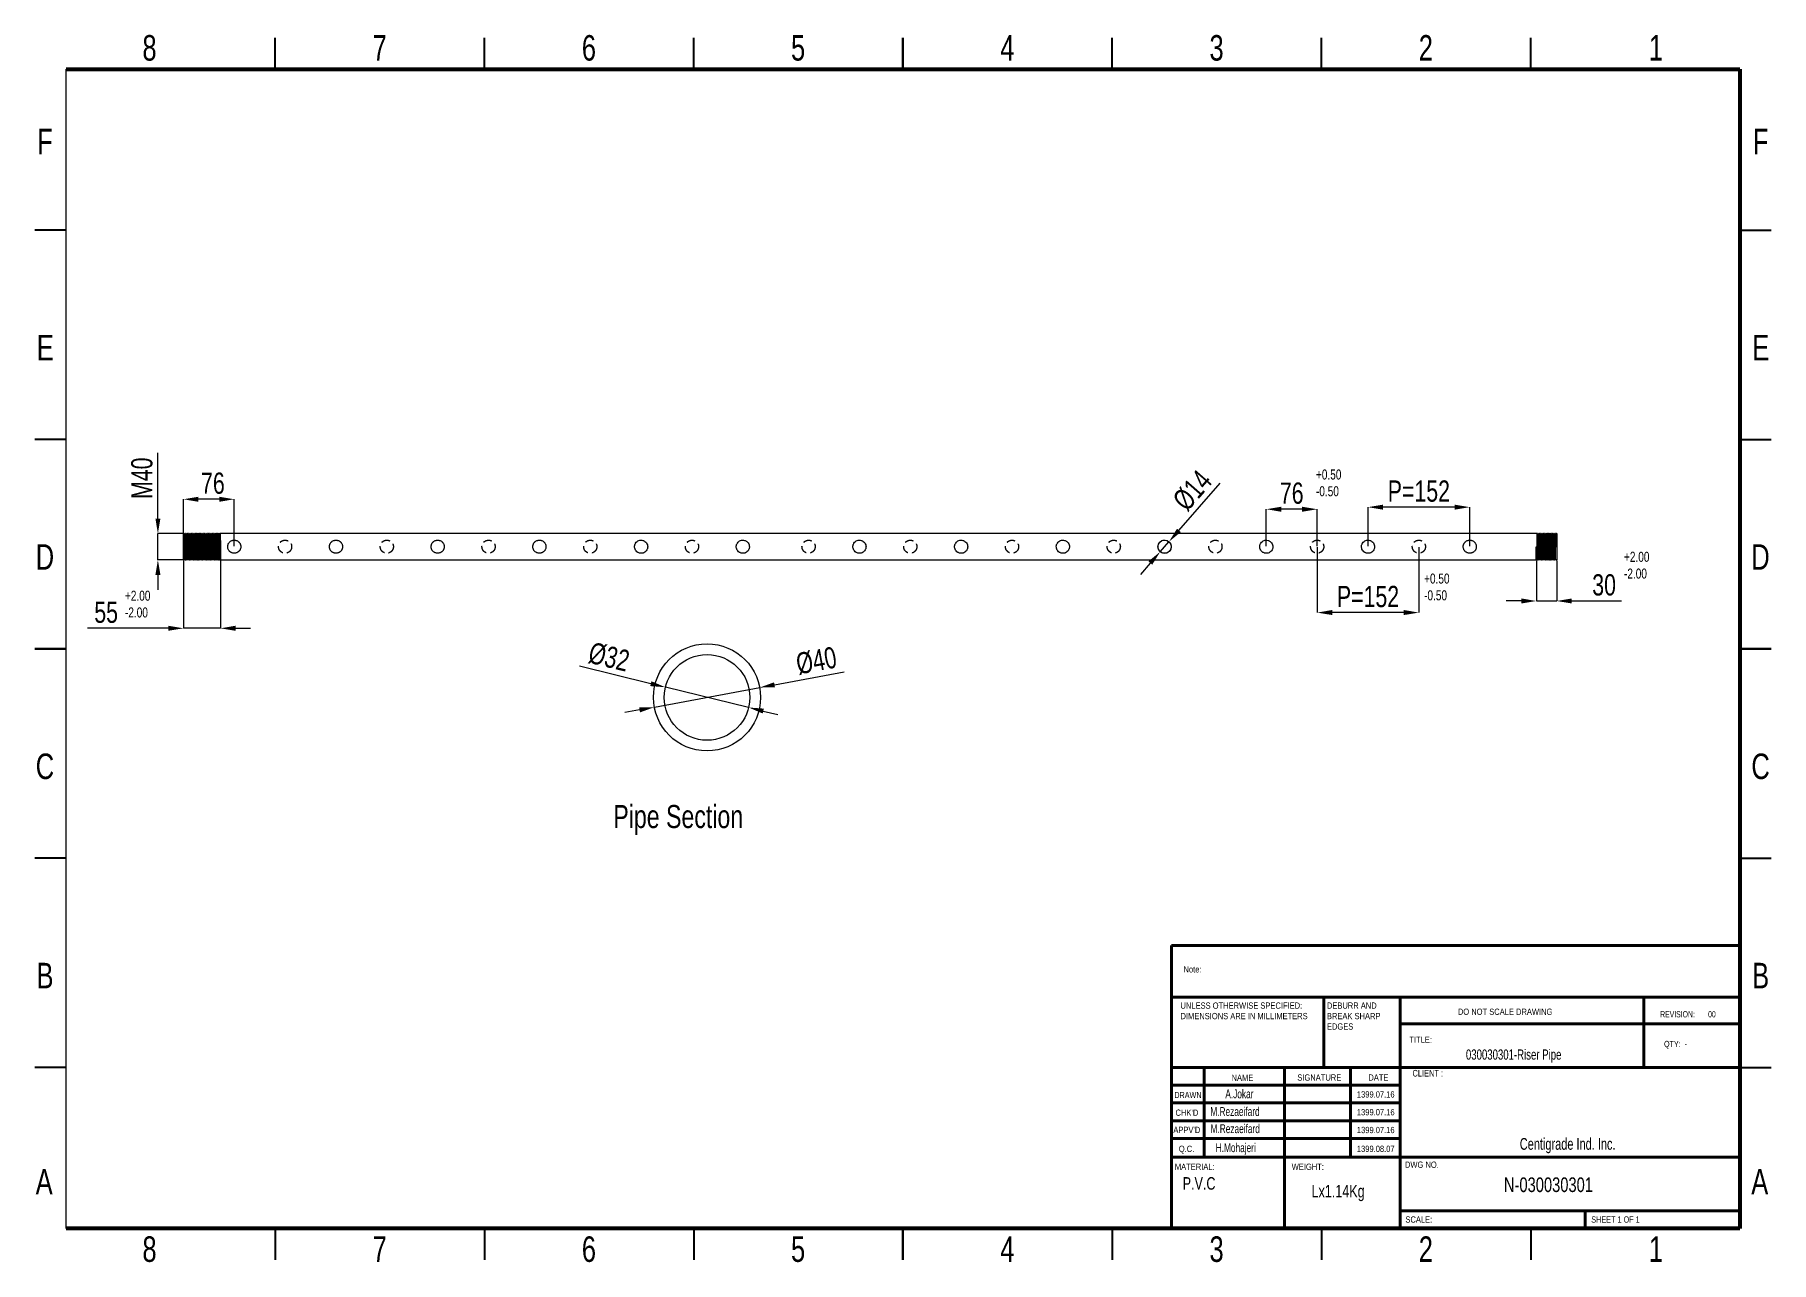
# Model space of a CAD drawing. Header units: millimetres. Extents: x 6878 to 9473, y 4568 to 6402.
import ezdxf

# ---------------------------------------------------------------- set-up
doc = ezdxf.new("R2010")
doc.units = ezdxf.units.MM
doc.header["$LTSCALE"] = 10
doc.linetypes.add('HIDDEN', pattern=[1.905, 1.27, -0.635])
doc.styles.add('SLDTEXTSTYLE0', font='TXT', dxfattribs={"width": 0.75})
doc.styles.add('SLDTEXTSTYLE1', font='TXT', dxfattribs={"width": 0.686449})
doc.styles.add('SLDTEXTSTYLE2', font='TXT', dxfattribs={"width": 0.652778})
doc.styles.add('SLDTEXTSTYLE3', font='TXT', dxfattribs={"width": 0.692308})
doc.styles.add('SLDTEXTSTYLE4', font='TXT', dxfattribs={"width": 0.7})
doc.styles.add('SLDTEXTSTYLE5', font='TXT', dxfattribs={"width": 0.678571})
doc.dimstyles.new('SLDDIMSTYLE16', dxfattribs={"dimscale": 15, "dimtxt": 2.116667, "dimasz": 1.5, "dimexe": 0, "dimexo": 0.0625, "dimgap": 0.529167, "dimtad": 1, "dimdec": 0, "dimrnd": 1e-09, "dimzin": 12, "dimdsep": 46, "dimtxsty": 'SLDTEXTSTYLE0', "dimcen": 0.09, "dimadec": 0, "dimazin": 3, "dimtfac": 1, "dimtdec": 0, "dimtmove": 0, "dimatfit": 0, "dimfxl": 1, "dimfrac": 2, "dimtolj": 1, "dimtzin": 12, "dimarcsym": 0})

msp = doc.modelspace()

# ---------------------------------------------------------------- texts
at = {"style": 'SLDTEXTSTYLE0', "width": 0.75}
msp.add_text('Pipe Section', height=34.445, dxfattribs=at).set_placement((7742.8, 5217.1))
at = {"color": 7, "linetype": 'Continuous', "lineweight": 0}
for s, insert, char_height, attachment_point, style in [('8', (7049.7, 6401.7), 38.1, 2, 'SLDTEXTSTYLE0'), ('7', (7393.6, 6401.7), 38.1, 2, 'SLDTEXTSTYLE0'), ('6', (7706.3, 6401.7), 38.1, 2, 'SLDTEXTSTYLE0'), ('5', (8018.9, 6401.7), 38.1, 2, 'SLDTEXTSTYLE0'), ('4', (8331.6, 6401.7), 38.1, 2, 'SLDTEXTSTYLE0'), ('3', (8644.2, 6401.7), 38.1, 2, 'SLDTEXTSTYLE0'), ('2', (8956.9, 6401.7), 38.1, 2, 'SLDTEXTSTYLE0'), ('1', (9300.8, 6401.7), 38.1, 2, 'SLDTEXTSTYLE0'), ('F', (6893.4, 6261.7), 38.1, 2, 'SLDTEXTSTYLE0'), ('F', (9457.1, 6261.7), 38.1, 2, 'SLDTEXTSTYLE0'), ('E', (6893.9, 5953.7), 38.1, 2, 'SLDTEXTSTYLE0'), ('E', (9457.5, 5953.7), 38.1, 2, 'SLDTEXTSTYLE0'), ('D', (6893.4, 5641.1), 38.1, 2, 'SLDTEXTSTYLE0'), ('D', (9457, 5641.1), 38.1, 2, 'SLDTEXTSTYLE0'), ('C', (6893.4, 5328.4), 38.1, 2, 'SLDTEXTSTYLE0'), ('C', (9457.1, 5328.4), 38.1, 2, 'SLDTEXTSTYLE0'), ('B', (6893.5, 5015.8), 38.1, 2, 'SLDTEXTSTYLE0'), ('Note:', (8594.8, 5010.7), 9.38, 1, 'SLDTEXTSTYLE0'), ('B', (9457.2, 5015.8), 38.1, 2, 'SLDTEXTSTYLE0'), ('DO NOT SCALE DRAWING', (9004.8, 4947.4), 9.379, 1, 'SLDTEXTSTYLE0'), ('REVISION:       00', (9307.1, 4943.6), 9.379, 1, 'SLDTEXTSTYLE2'), ('TITLE:', (8932.3, 4905.7), 9.38, 1, 'SLDTEXTSTYLE0'), ('030030301-Riser Pipe', (9016.8, 4886.4), 15.319, 1, 'SLDTEXTSTYLE4'), ('QTY:  -', (9312.9, 4899.2), 9.38, 1, 'SLDTEXTSTYLE5'), ('CLIENT :', (8937, 4855.8), 9.93, 1, 'SLDTEXTSTYLE4'), ('A.Jokar', (8657.3, 4826.6), 13.24, 1, 'SLDTEXTSTYLE4'), ('NAME', (8666.6, 4848.7), 9.38, 1, 'SLDTEXTSTYLE0'), ('SIGNATURE', (8764.9, 4849.1), 9.38, 1, 'SLDTEXTSTYLE0'), ('DATE', (8871.1, 4849.1), 9.38, 1, 'SLDTEXTSTYLE0'), ('DRAWN', (8581.1, 4823), 9.38, 1, 'SLDTEXTSTYLE1'), ('M.Rezaeifard', (8634.9, 4800.2), 13.235, 1, 'SLDTEXTSTYLE4'), ('1399.07.16', (8853.9, 4823.9), 9.38, 1, 'SLDTEXTSTYLE0'), ("CHK'D", (8582.9, 4796.6), 9.38, 1, 'SLDTEXTSTYLE0'), ('M.Rezaeifard', (8635.2, 4774.6), 13.235, 1, 'SLDTEXTSTYLE4'), ('1399.07.16', (8853.9, 4797.3), 9.38, 1, 'SLDTEXTSTYLE0'), ("APPV'D", (8579.6, 4770.9), 9.38, 1, 'SLDTEXTSTYLE0'), ('1399.07.16', (8853.9, 4770.7), 9.38, 1, 'SLDTEXTSTYLE0'), ('Centigrade Ind. Inc.', (9097.3, 4754), 17.508, 1, 'SLDTEXTSTYLE4'), ('Q.C.', (8587.8, 4742.6), 9.38, 1, 'SLDTEXTSTYLE0'), ('H.Mohajeri', (8642.9, 4746.2), 13.24, 1, 'SLDTEXTSTYLE4'), ('1399.08.07', (8853.9, 4742.6), 9.38, 1, 'SLDTEXTSTYLE0'), ('A', (6892.3, 4707.8), 38.1, 2, 'SLDTEXTSTYLE0'), ('MATERIAL:', (8581.9, 4715.8), 9.38, 1, 'SLDTEXTSTYLE0'), ('WEIGHT:', (8756.5, 4715.8), 9.37, 1, 'SLDTEXTSTYLE0'), ('DWG NO.', (8925.7, 4718.9), 9.38, 1, 'SLDTEXTSTYLE0'), ('A', (9455.9, 4707.8), 38.1, 2, 'SLDTEXTSTYLE0'), ('P.V.C', (8593.5, 4695.6), 18.74, 1, 'SLDTEXTSTYLE0'), ('Lx1.14Kg', (8786.1, 4684), 18.74, 1, 'SLDTEXTSTYLE0'), ('N-030030301', (9073.6, 4695.2), 21.885, 1, 'SLDTEXTSTYLE0'), ('SCALE:', (8926.4, 4637), 9.38, 1, 'SLDTEXTSTYLE0'), ('SHEET 1 OF 1', (9204.1, 4637), 9.379, 1, 'SLDTEXTSTYLE3'), ('8', (7049.7, 4607.1), 38.1, 2, 'SLDTEXTSTYLE0'), ('7', (7393.6, 4607.1), 38.1, 2, 'SLDTEXTSTYLE0'), ('6', (7706.3, 4607.1), 38.1, 2, 'SLDTEXTSTYLE0'), ('5', (8018.9, 4607.1), 38.1, 2, 'SLDTEXTSTYLE0'), ('4', (8331.6, 4607.1), 38.1, 2, 'SLDTEXTSTYLE0'), ('3', (8644.2, 4607.1), 38.1, 2, 'SLDTEXTSTYLE0'), ('2', (8956.9, 4607.1), 38.1, 2, 'SLDTEXTSTYLE0'), ('1', (9300.8, 4607.1), 38.1, 2, 'SLDTEXTSTYLE0')]:
    msp.add_mtext(s, dxfattribs=dict(at, insert=insert, char_height=char_height, attachment_point=attachment_point, style=style))
at = {"char_height": 15, "attachment_point": 1, "style": 'SLDTEXTSTYLE0'}
for s, insert in [('+0.50\\P-0.50', (8792.7, 5752.8)), ('+2.00\\P-2.00', (9253, 5629.8)), ('+0.50\\P-0.50', (8954.3, 5597.3)), ('+2.00\\P-2.00', (7013, 5571.7))]:
    msp.add_mtext_dynamic_manual_height_columns(s, width=79.65, gutter_width=172.2, heights=[0], dxfattribs=dict(at, insert=insert))

# ---------------------------------------------------------------- blocks, each defined once
blk = doc.blocks.new('SW_NOTE_62')
at = {"color": 0, "linetype": 'Continuous', "lineweight": 0, "char_height": 1.5, "attachment_point": 1, "style": 'SLDTEXTSTYLE0'}
for s, insert in [('UNLESS OTHERWISE SPECIFIED:', (0, 1.93)), ('DIMENSIONS ARE IN MILLIMETERS', (0, -0.57))]:
    blk.add_mtext(s, dxfattribs=dict(at, insert=insert))
blk = doc.blocks.new('SW_NOTE_63')
at = {"color": 0, "linetype": 'Continuous', "lineweight": 0, "char_height": 1.5, "attachment_point": 1, "style": 'SLDTEXTSTYLE0'}
for s, insert in [('DEBURR AND', (0, 1.93)), ('BREAK SHARP', (0, -0.57)), ('EDGES', (0, -3.07))]:
    blk.add_mtext(s, dxfattribs=dict(at, insert=insert))
blk = doc.blocks.new('*D22')
at = {"color": 0, "lineweight": -2, "transparency": 16777216}
for p, q in [((7062.2, 5679.5), (7062.2, 5777.4)), ((7099.4, 5657), (7062.2, 5657)), ((7062.2, 5617.8), (7062.2, 5657)), ((7099.4, 5617.8), (7062.2, 5617.8)), ((7062.2, 5595.3), (7062.2, 5572.8))]:
    blk.add_line(p, q, dxfattribs=at)
at = {"color": 0, "transparency": 16777216}
for points in [[(7058.5, 5679.5), (7066, 5679.5), (7062.2, 5657)], [(7058.5, 5595.3), (7066, 5595.3), (7062.2, 5617.8)]]:
    blk.add_solid(points, dxfattribs=at)
at = {"layer": 'Defpoints', "color": 0, "transparency": 16777216}
for p in [(7062.2, 5657), (7100.3, 5657), (7100.3, 5617.8)]:
    blk.add_point(p, dxfattribs=at)
at = {"color": 0, "transparency": 16777216, "insert": (7038.4, 5739.7), "char_height": 31.75, "attachment_point": 5, "rotation": 90, "style": 'SLDTEXTSTYLE0'}
blk.add_mtext('\\A1;M40', dxfattribs=at)
blk = doc.blocks.new('*D23')
at = {"color": 0, "lineweight": -2, "transparency": 16777216}
for p, q in [((7100.3, 5618.7), (7100.3, 5708.3)), ((7153.8, 5708.3), (7122.8, 5708.3)), ((7176.3, 5638.3), (7176.3, 5708.3))]:
    blk.add_line(p, q, dxfattribs=at)
at = {"color": 0, "transparency": 16777216}
for points in [[(7122.8, 5712), (7122.8, 5704.5), (7100.3, 5708.3)], [(7153.8, 5712), (7153.8, 5704.5), (7176.3, 5708.3)]]:
    blk.add_solid(points, dxfattribs=at)
at = {"layer": 'Defpoints', "color": 0, "transparency": 16777216}
for p in [(7100.3, 5708.3), (7176.3, 5637.4), (7100.3, 5617.8)]:
    blk.add_point(p, dxfattribs=at)
at = {"color": 0, "transparency": 16777216, "insert": (7144.4, 5732.1), "char_height": 31.75, "attachment_point": 5, "style": 'SLDTEXTSTYLE0'}
blk.add_mtext('\\A1;76', dxfattribs=at)
blk = doc.blocks.new('*D24')
at = {"color": 0, "lineweight": -2, "transparency": 16777216}
for p, q in [((9122.1, 5616.7), (9122.1, 5556.3)), ((9152.5, 5616.8), (9152.5, 5556.3)), ((9099.6, 5556.3), (9077.1, 5556.3)), ((9122.1, 5556.3), (9152.5, 5556.3)), ((9175, 5556.3), (9249.1, 5556.3))]:
    blk.add_line(p, q, dxfattribs=at)
at = {"color": 0, "transparency": 16777216}
for points in [[(9099.6, 5560.1), (9099.6, 5552.6), (9122.1, 5556.3)], [(9175, 5560.1), (9175, 5552.6), (9152.5, 5556.3)]]:
    blk.add_solid(points, dxfattribs=at)
at = {"layer": 'Defpoints', "color": 0, "transparency": 16777216}
for p in [(9122.1, 5617.7), (9152.5, 5617.8), (9122.1, 5556.3)]:
    blk.add_point(p, dxfattribs=at)
at = {"color": 0, "transparency": 16777216, "insert": (9223.3, 5580.2), "char_height": 31.75, "attachment_point": 5, "style": 'SLDTEXTSTYLE0'}
blk.add_mtext('\\A1;30', dxfattribs=at)
blk = doc.blocks.new('*D25')
at = {"color": 0, "lineweight": -2, "transparency": 16777216}
for p, q in [((7155.7, 5636.5), (7155.7, 5515.5)), ((7100.3, 5616.8), (7100.3, 5515.5)), ((7077.8, 5515.5), (6957.1, 5515.5)), ((7155.7, 5515.5), (7100.3, 5515.5)), ((7178.2, 5515.5), (7200.7, 5515.5))]:
    blk.add_line(p, q, dxfattribs=at)
at = {"color": 0, "transparency": 16777216}
for points in [[(7077.8, 5519.3), (7077.8, 5511.8), (7100.3, 5515.5)], [(7178.2, 5519.3), (7178.2, 5511.8), (7155.7, 5515.5)]]:
    blk.add_solid(points, dxfattribs=at)
at = {"layer": 'Defpoints', "color": 0, "transparency": 16777216}
for p in [(7155.7, 5637.4), (7100.3, 5617.8), (7100.3, 5515.5)]:
    blk.add_point(p, dxfattribs=at)
at = {"color": 0, "transparency": 16777216, "insert": (6984.9, 5539.3), "char_height": 31.75, "attachment_point": 5, "style": 'SLDTEXTSTYLE0'}
blk.add_mtext('\\A1;55', dxfattribs=at)
blk = doc.blocks.new('*D26')
at = {"color": 0, "lineweight": -2, "transparency": 16777216}
for p, q in [((8870.5, 5638.3), (8870.5, 5696.5)), ((9000, 5696.5), (8893, 5696.5)), ((9022.5, 5638.3), (9022.5, 5696.5))]:
    blk.add_line(p, q, dxfattribs=at)
at = {"color": 0, "transparency": 16777216}
for points in [[(8893, 5700.2), (8893, 5692.7), (8870.5, 5696.5)], [(9000, 5700.2), (9000, 5692.7), (9022.5, 5696.5)]]:
    blk.add_solid(points, dxfattribs=at)
at = {"layer": 'Defpoints', "color": 0, "transparency": 16777216}
for p in [(8870.5, 5696.5), (8870.5, 5637.4), (9022.5, 5637.4)]:
    blk.add_point(p, dxfattribs=at)
at = {"color": 0, "transparency": 16777216, "insert": (8946.5, 5720.3), "char_height": 31.75, "attachment_point": 5, "style": 'SLDTEXTSTYLE0'}
blk.add_mtext('\\A1;P=152', dxfattribs=at)
blk = doc.blocks.new('*D27')
at = {"color": 0, "lineweight": -2, "transparency": 16777216}
for p, q in [((8794.5, 5636.5), (8794.5, 5539)), ((8946.5, 5636.5), (8946.5, 5539)), ((8924, 5539), (8817, 5539))]:
    blk.add_line(p, q, dxfattribs=at)
at = {"color": 0, "transparency": 16777216}
for points in [[(8817, 5542.8), (8817, 5535.3), (8794.5, 5539)], [(8924, 5542.8), (8924, 5535.3), (8946.5, 5539)]]:
    blk.add_solid(points, dxfattribs=at)
at = {"layer": 'Defpoints', "color": 0, "transparency": 16777216}
for p in [(8794.5, 5637.4), (8946.5, 5637.4), (8794.5, 5539)]:
    blk.add_point(p, dxfattribs=at)
at = {"color": 0, "transparency": 16777216, "insert": (8870.5, 5562.8), "char_height": 31.75, "attachment_point": 5, "style": 'SLDTEXTSTYLE0'}
blk.add_mtext('\\A1;P=152', dxfattribs=at)
blk = doc.blocks.new('*D28')
at = {"color": 0, "lineweight": -2, "transparency": 16777216}
for p, q in [((8718.5, 5638.3), (8718.5, 5693.4)), ((8772, 5693.4), (8741, 5693.4)), ((8794.5, 5638.3), (8794.5, 5693.4))]:
    blk.add_line(p, q, dxfattribs=at)
at = {"color": 0, "transparency": 16777216}
for points in [[(8741, 5697.1), (8741, 5689.6), (8718.5, 5693.4)], [(8772, 5697.1), (8772, 5689.6), (8794.5, 5693.4)]]:
    blk.add_solid(points, dxfattribs=at)
at = {"layer": 'Defpoints', "color": 0, "transparency": 16777216}
for p in [(8718.5, 5693.4), (8718.5, 5637.4), (8794.5, 5637.4)]:
    blk.add_point(p, dxfattribs=at)
at = {"color": 0, "transparency": 16777216, "insert": (8756.5, 5717.2), "char_height": 31.75, "attachment_point": 5, "style": 'SLDTEXTSTYLE0'}
blk.add_mtext('\\A1;76', dxfattribs=at)
blk = doc.blocks.new('*D29')
at = {"color": 0, "lineweight": -2, "transparency": 16777216}
for p, q in [((8587.9, 5661.8), (8649.8, 5732.5)), ((8560, 5629.9), (8573.1, 5644.9)), ((8545.2, 5613), (8530.4, 5596.1))]:
    blk.add_line(p, q, dxfattribs=at)
at = {"color": 0, "transparency": 16777216}
for points in [[(8585.1, 5664.3), (8590.7, 5659.3), (8573.1, 5644.9)], [(8542.4, 5615.5), (8548, 5610.5), (8560, 5629.9)]]:
    blk.add_solid(points, dxfattribs=at)
at = {"layer": 'Defpoints', "color": 0, "transparency": 16777216}
for p in [(8573.1, 5644.9), (8560, 5629.9)]:
    blk.add_point(p, dxfattribs=at)
at = {"color": 0, "transparency": 16777216, "insert": (8608.3, 5721.3), "char_height": 31.75, "attachment_point": 5, "rotation": 48.8075, "style": 'SLDTEXTSTYLE0'}
blk.add_mtext('\\A1;%%C14', dxfattribs=at)
blk = doc.blocks.new('*D30')
at = {"color": 0, "lineweight": -2, "transparency": 16777216}
for p, q in [((7983.6, 5431.1), (8087.7, 5450.4)), ((7804.2, 5397.7), (7961.5, 5427)), ((7782.1, 5393.6), (7759.9, 5389.5))]:
    blk.add_line(p, q, dxfattribs=at)
at = {"color": 0, "transparency": 16777216}
for points in [[(7982.9, 5434.8), (7984.3, 5427.4), (7961.5, 5427)], [(7781.4, 5397.3), (7782.7, 5389.9), (7804.2, 5397.7)]]:
    blk.add_solid(points, dxfattribs=at)
at = {"layer": 'Defpoints', "color": 0, "transparency": 16777216}
for p in [(7961.5, 5427), (7804.2, 5397.7)]:
    blk.add_point(p, dxfattribs=at)
at = {"color": 0, "transparency": 16777216, "insert": (8046.2, 5466.9), "char_height": 31.75, "attachment_point": 5, "rotation": 10.5388, "style": 'SLDTEXTSTYLE0'}
blk.add_mtext('\\A1;%%C40', dxfattribs=at)
blk = doc.blocks.new('*D31')
at = {"color": 0, "lineweight": -2, "transparency": 16777216}
for p, q in [((7798.8, 5432.8), (7692.1, 5458.8)), ((7945, 5397.2), (7820.6, 5427.5)), ((7966.9, 5391.8), (7988.7, 5386.5))]:
    blk.add_line(p, q, dxfattribs=at)
at = {"color": 0, "transparency": 16777216}
for points in [[(7799.7, 5436.4), (7797.9, 5429.2), (7820.6, 5427.5)], [(7967.8, 5395.5), (7966, 5388.2), (7945, 5397.2)]]:
    blk.add_solid(points, dxfattribs=at)
at = {"layer": 'Defpoints', "color": 0, "transparency": 16777216}
for p in [(7820.6, 5427.5), (7945, 5397.2)]:
    blk.add_point(p, dxfattribs=at)
at = {"color": 0, "transparency": 16777216, "insert": (7736.3, 5472.5), "char_height": 31.75, "attachment_point": 5, "rotation": 346.3029, "style": 'SLDTEXTSTYLE0'}
blk.add_mtext('\\A1;%%C32', dxfattribs=at)

# ---------------------------------------------------------------- dimensions: what is measured, and where the dimension line sits
dim = msp.add_linear_dim(base=(7062.2, 5657), p1=(7100.3, 5617.8), p2=(7100.3, 5657), angle=90, text='M40', dimstyle='SLDDIMSTYLE16', override={"dimtxsty": 'SLDTEXTSTYLE0'})
dim.commit()
dim.dimension.update_dxf_attribs({"geometry": '*D22', "text_midpoint": (7038.4, 5739.7)})
dim = msp.add_diameter_dim_2p(p1=(8560, 5629.9), p2=(8573.1, 5644.9), text='%%C14', dimstyle='SLDDIMSTYLE16')
dim.commit()
dim.dimension.update_dxf_attribs({"geometry": '*D29', "text_midpoint": (8608.3, 5721.3)})
for base, p1, p2, picture, middle in [((7100.3, 5708.3), (7176.3, 5637.4), (7100.3, 5617.8), '*D23', (7144.4, 5708.3)), ((9122.1, 5556.3), (9152.5, 5617.8), (9122.1, 5617.7), '*D24', (9223.3, 5556.3))]:
    dim = msp.add_linear_dim(base=base, p1=p1, p2=p2, dimstyle='SLDDIMSTYLE16')
    dim.commit()
    dim.dimension.update_dxf_attribs({"geometry": picture, "text_midpoint": middle, "dimtype": 160})
dim = msp.add_linear_dim(base=(8718.5, 5693.4), p1=(8794.5, 5637.4), p2=(8718.5, 5637.4), dimstyle='SLDDIMSTYLE16')
dim.commit()
dim.dimension.update_dxf_attribs({"geometry": '*D28', "text_midpoint": (8756.5, 5717.2)})
for base, p1, p2, picture, middle in [((8870.5, 5696.5), (9022.5, 5637.4), (8870.5, 5637.4), '*D26', (8946.5, 5720.3)), ((8794.5, 5539), (8946.5, 5637.4), (8794.5, 5637.4), '*D27', (8870.5, 5562.8))]:
    dim = msp.add_linear_dim(base=base, p1=p1, p2=p2, text='P=<>', dimstyle='SLDDIMSTYLE16')
    dim.commit()
    dim.dimension.update_dxf_attribs({"geometry": picture, "text_midpoint": middle})
dim = msp.add_linear_dim(base=(7100.3, 5515.5), p1=(7155.7, 5637.4), p2=(7100.3, 5617.8), text='55', dimstyle='SLDDIMSTYLE16')
dim.commit()
dim.dimension.update_dxf_attribs({"geometry": '*D25', "text_midpoint": (6984.9, 5515.5), "dimtype": 160})
for p1, p2, text, picture, middle in [((7945, 5397.2), (7820.6, 5427.5), '%%C32', '*D31', (7730.7, 5449.4)), ((7804.2, 5397.7), (7961.5, 5427), '%%C40', '*D30', (8050.6, 5443.5))]:
    dim = msp.add_diameter_dim_2p(p1=p1, p2=p2, text=text, dimstyle='SLDDIMSTYLE16')
    dim.commit()
    dim.dimension.update_dxf_attribs({"geometry": picture, "text_midpoint": middle, "dimtype": 163})

# ---------------------------------------------------------------- linework, layer by layer
at = {"color": 7, "linetype": 'Continuous', "lineweight": 35}
for p, q in [((7237.7, 6350.9), (7237.7, 6397.8)), ((7550.4, 6350.9), (7550.4, 6397.8)), ((7863, 6350.9), (7863, 6397.8)), ((8175.6, 6397.8), (8175.6, 6350.9)), ((8175.6, 6350.9), (8175.6, 6397.8)), ((8488.3, 6350.9), (8488.3, 6397.8)), ((8800.9, 6350.9), (8800.9, 6397.8)), ((9113.6, 6350.9), (9113.6, 6397.8)), ((6925.1, 6110.2), (6878.2, 6110.2)), ((9426.2, 6110.2), (9473.1, 6110.2)), ((6925.1, 5797.6), (6878.2, 5797.6)), ((9426.2, 5797.6), (9473.1, 5797.6)), ((6878.2, 5484.9), (6925.1, 5484.9)), ((6925.1, 5484.9), (6878.2, 5484.9)), ((9473.1, 5484.9), (9426.2, 5484.9)), ((9426.2, 5484.9), (9473.1, 5484.9)), ((6925.1, 5172.3), (6878.2, 5172.3)), ((9426.2, 5172.3), (9473.1, 5172.3)), ((6925.1, 4859.6), (6878.2, 4859.6)), ((9426.2, 4859.6), (9473.1, 4859.6)), ((7237.7, 4618.9), (7237.7, 4572)), ((7550.4, 4618.9), (7550.4, 4572)), ((7863, 4618.9), (7863, 4572)), ((8175.6, 4572), (8175.6, 4618.9)), ((8175.6, 4618.9), (8175.6, 4572)), ((8488.3, 4618.9), (8488.3, 4572)), ((8800.9, 4618.9), (8800.9, 4572)), ((9113.6, 4618.9), (9113.6, 4572))]:
    msp.add_line(p, q, dxfattribs=at)
at = {"color": 7, "linetype": 'Continuous', "lineweight": 18}
msp.add_line((6925.1, 4618.9), (6925.1, 6350.9), dxfattribs=at)
at = {"color": 7, "linetype": 'Continuous', "lineweight": 70}
for p, q in [((6925.1, 6350.9), (9426.2, 6350.9)), ((9426.2, 6350.9), (9426.2, 4618.9)), ((9426.2, 4618.9), (6925.1, 4618.9))]:
    msp.add_line(p, q, dxfattribs=at)
at = {"lineweight": 0}
for p, q in [((7100.8, 5657), (7100.3, 5657)), ((7100.3, 5657), (7100.3, 5617.8)), ((7102.8, 5657), (7102.3, 5657)), ((7104.7, 5657), (7104.2, 5657)), ((7106.7, 5657), (7106.2, 5657)), ((7108.7, 5657), (7108.2, 5657)), ((7110.6, 5657), (7110.1, 5657)), ((7112.6, 5657), (7112.1, 5657)), ((7114.5, 5657), (7114.1, 5657)), ((7116.5, 5657), (7116, 5657)), ((7118.5, 5657), (7118, 5657)), ((7120.4, 5657), (7119.9, 5657)), ((7122.4, 5657), (7121.9, 5657)), ((7124.3, 5657), (7123.9, 5657)), ((7126.3, 5657), (7125.8, 5657)), ((7128.3, 5657), (7127.8, 5657)), ((7130.2, 5657), (7129.7, 5657)), ((7132.2, 5657), (7131.7, 5657)), ((7134.2, 5657), (7133.7, 5657)), ((7136.1, 5657), (7135.6, 5657)), ((7138.1, 5657), (7137.6, 5657)), ((7140, 5657), (7139.5, 5657)), ((7142, 5657), (7141.5, 5657)), ((7144, 5657), (7143.5, 5657)), ((7145.9, 5657), (7145.4, 5657)), ((7147.9, 5657), (7147.4, 5657)), ((7149.8, 5657), (7149.4, 5657)), ((7151.8, 5657), (7151.3, 5657)), ((7153.8, 5657), (7153.3, 5657)), ((9123.1, 5657), (7155.2, 5657)), ((9125, 5657), (9124.5, 5657)), ((9127, 5657), (9126.5, 5657)), ((9128.9, 5657), (9128.4, 5657)), ((9130.9, 5657), (9130.4, 5657)), ((9132.9, 5657), (9132.4, 5657)), ((9134.8, 5657), (9134.3, 5657)), ((9136.8, 5657), (9136.3, 5657)), ((9138.7, 5657), (9138.3, 5657)), ((9140.7, 5657), (9140.2, 5657)), ((9142.7, 5657), (9142.2, 5657)), ((9144.6, 5657), (9144.1, 5657)), ((9146.6, 5657), (9146.1, 5657)), ((9148.6, 5657), (9148.1, 5657)), ((9150.5, 5657), (9150, 5657)), ((9152.5, 5657), (9152, 5657)), ((9152.5, 5657), (9152.5, 5637.4)), ((7101.7, 5655.9), (7101.4, 5655.9)), ((7103.6, 5655.9), (7103.4, 5655.9)), ((7105.6, 5655.9), (7105.4, 5655.9)), ((7107.6, 5655.9), (7107.3, 5655.9)), ((7109.5, 5655.9), (7109.3, 5655.9)), ((7111.5, 5655.9), (7111.2, 5655.9)), ((7113.4, 5655.9), (7113.2, 5655.9)), ((7115.4, 5655.9), (7115.2, 5655.9)), ((7117.4, 5655.9), (7117.1, 5655.9)), ((7119.3, 5655.9), (7119.1, 5655.9)), ((7121.3, 5655.9), (7121, 5655.9)), ((7123.2, 5655.9), (7123, 5655.9)), ((7125.2, 5655.9), (7125, 5655.9)), ((7127.2, 5655.9), (7126.9, 5655.9)), ((7129.1, 5655.9), (7128.9, 5655.9)), ((7131.1, 5655.9), (7130.8, 5655.9)), ((7133.1, 5655.9), (7132.8, 5655.9)), ((7135, 5655.9), (7134.8, 5655.9)), ((7137, 5655.9), (7136.7, 5655.9)), ((7138.9, 5655.9), (7138.7, 5655.9)), ((7140.9, 5655.9), (7140.7, 5655.9)), ((7142.9, 5655.9), (7142.6, 5655.9)), ((7144.8, 5655.9), (7144.6, 5655.9)), ((7146.8, 5655.9), (7146.5, 5655.9)), ((7148.7, 5655.9), (7148.5, 5655.9)), ((7150.7, 5655.9), (7150.5, 5655.9)), ((7152.7, 5655.9), (7152.4, 5655.9)), ((7155.7, 5637.4), (7154.3, 5637.4)), ((7154.6, 5655.9), (7154.4, 5655.9)), ((9121.6, 5637.4), (9123.1, 5637.4)), ((9123.9, 5655.9), (9123.7, 5655.9)), ((9125.9, 5655.9), (9125.6, 5655.9)), ((9127.8, 5655.9), (9127.6, 5655.9)), ((9129.8, 5655.9), (9129.6, 5655.9)), ((9131.8, 5655.9), (9131.5, 5655.9)), ((9133.7, 5655.9), (9133.5, 5655.9)), ((9135.7, 5655.9), (9135.4, 5655.9)), ((9137.6, 5655.9), (9137.4, 5655.9)), ((9139.6, 5655.9), (9139.4, 5655.9)), ((9141.6, 5655.9), (9141.3, 5655.9)), ((9143.5, 5655.9), (9143.3, 5655.9)), ((9145.5, 5655.9), (9145.2, 5655.9)), ((9147.4, 5655.9), (9147.2, 5655.9)), ((9149.4, 5655.9), (9149.2, 5655.9)), ((9152.5, 5637.4), (9151, 5637.4)), ((9151.4, 5655.9), (9151.1, 5655.9)), ((9152.5, 5637.4), (9152.5, 5617.8)), ((7100.3, 5617.8), (7101.8, 5617.8)), ((7102.4, 5618.8), (7102.6, 5618.8)), ((7103.3, 5617.8), (7103.8, 5617.8)), ((7104.4, 5618.8), (7104.6, 5618.8)), ((7105.2, 5617.8), (7105.7, 5617.8)), ((7106.3, 5618.8), (7106.6, 5618.8)), ((7107.2, 5617.8), (7107.7, 5617.8)), ((7108.3, 5618.8), (7108.5, 5618.8)), ((7109.1, 5617.8), (7109.6, 5617.8)), ((7110.3, 5618.8), (7110.5, 5618.8)), ((7111.1, 5617.8), (7111.6, 5617.8)), ((7112.2, 5618.8), (7112.5, 5618.8)), ((7113.1, 5617.8), (7113.6, 5617.8)), ((7114.2, 5618.8), (7114.4, 5618.8)), ((7115, 5617.8), (7115.5, 5617.8)), ((7116.1, 5618.8), (7116.4, 5618.8)), ((7117, 5617.8), (7117.5, 5617.8)), ((7118.1, 5618.8), (7118.3, 5618.8)), ((7119, 5617.8), (7119.4, 5617.8)), ((7120.1, 5618.8), (7120.3, 5618.8)), ((7120.9, 5617.8), (7121.4, 5617.8)), ((7122, 5618.8), (7122.3, 5618.8)), ((7122.9, 5617.8), (7123.4, 5617.8)), ((7124, 5618.8), (7124.2, 5618.8)), ((7124.8, 5617.8), (7125.3, 5617.8)), ((7125.9, 5618.8), (7126.2, 5618.8)), ((7126.8, 5617.8), (7127.3, 5617.8)), ((7127.9, 5618.8), (7128.1, 5618.8)), ((7128.8, 5617.8), (7129.3, 5617.8)), ((7129.9, 5618.8), (7130.1, 5618.8)), ((7130.7, 5617.8), (7131.2, 5617.8)), ((7131.8, 5618.8), (7132.1, 5618.8)), ((7132.7, 5617.8), (7133.2, 5617.8)), ((7133.8, 5618.8), (7134, 5618.8)), ((7134.6, 5617.8), (7135.1, 5617.8)), ((7135.7, 5618.8), (7136, 5618.8)), ((7136.6, 5617.8), (7137.1, 5617.8)), ((7137.7, 5618.8), (7137.9, 5618.8)), ((7138.6, 5617.8), (7139.1, 5617.8)), ((7139.7, 5618.8), (7139.9, 5618.8)), ((7140.5, 5617.8), (7141, 5617.8)), ((7141.6, 5618.8), (7141.9, 5618.8)), ((7142.5, 5617.8), (7143, 5617.8)), ((7143.6, 5618.8), (7143.8, 5618.8)), ((7144.4, 5617.8), (7144.9, 5617.8)), ((7145.6, 5618.8), (7145.8, 5618.8)), ((7146.4, 5617.8), (7146.9, 5617.8)), ((7147.5, 5618.8), (7147.8, 5618.8)), ((7148.4, 5617.8), (7148.9, 5617.8)), ((7149.5, 5618.8), (7149.7, 5618.8)), ((7150.3, 5617.8), (7150.8, 5617.8)), ((7151.4, 5618.8), (7151.7, 5618.8)), ((7152.3, 5617.8), (7152.8, 5617.8)), ((7153.4, 5618.8), (7153.6, 5618.8)), ((7154.3, 5617.8), (9122.1, 5617.8)), ((9122.7, 5618.8), (9122.9, 5618.8)), ((9123.5, 5617.8), (9124, 5617.8)), ((9124.6, 5618.8), (9124.9, 5618.8)), ((9125.5, 5617.8), (9126, 5617.8)), ((9126.6, 5618.8), (9126.8, 5618.8)), ((9127.5, 5617.8), (9128, 5617.8)), ((9128.6, 5618.8), (9128.8, 5618.8)), ((9129.4, 5617.8), (9129.9, 5617.8)), ((9130.5, 5618.8), (9130.8, 5618.8)), ((9131.4, 5617.8), (9131.9, 5617.8)), ((9132.5, 5618.8), (9132.7, 5618.8)), ((9133.4, 5617.8), (9133.8, 5617.8)), ((9134.5, 5618.8), (9134.7, 5618.8)), ((9135.3, 5617.8), (9135.8, 5617.8)), ((9136.4, 5618.8), (9136.7, 5618.8)), ((9137.3, 5617.8), (9137.8, 5617.8)), ((9138.4, 5618.8), (9138.6, 5618.8)), ((9139.2, 5617.8), (9139.7, 5617.8)), ((9140.3, 5618.8), (9140.6, 5618.8)), ((9141.2, 5617.8), (9141.7, 5617.8)), ((9142.3, 5618.8), (9142.5, 5618.8)), ((9143.2, 5617.8), (9143.6, 5617.8)), ((9144.3, 5618.8), (9144.5, 5618.8)), ((9145.1, 5617.8), (9145.6, 5617.8)), ((9146.2, 5618.8), (9146.5, 5618.8)), ((9147.1, 5617.8), (9147.6, 5617.8)), ((9148.2, 5618.8), (9148.4, 5618.8)), ((9149, 5617.8), (9149.5, 5617.8)), ((9150.1, 5618.8), (9150.4, 5618.8)), ((9151, 5617.8), (9152.5, 5617.8))]:
    msp.add_line(p, q, dxfattribs=at)
at = {"color": 7, "linetype": 'Continuous', "lineweight": 50}
for p, q in [((8577.1, 5041.6), (9426.2, 5041.6)), ((8577.1, 5041.6), (8577.1, 4964.4)), ((8577.1, 4964.4), (9426.2, 4964.4)), ((8577.1, 4964.4), (8577.1, 4620.5)), ((8804.7, 4964.4), (8804.7, 4859.6)), ((8918.5, 4964.4), (8918.5, 4618.9)), ((9282.9, 4859.6), (9282.9, 4964.4)), ((9426.2, 4924.5), (8918.5, 4924.5)), ((9426.2, 4859.6), (8577.1, 4859.6)), ((8625.8, 4859.6), (8625.8, 4725.2)), ((8745.8, 4859.6), (8745.8, 4620.5)), ((8844.1, 4859.6), (8844.1, 4725.2)), ((8918.5, 4620.5), (8918.5, 4859.6)), ((8918.5, 4833.1), (8577.1, 4833.1)), ((8918.5, 4806.5), (8577.1, 4806.5)), ((8918.5, 4779.9), (8577.1, 4779.9)), ((8918.5, 4753.3), (8577.1, 4753.3)), ((8642.1, 4725.2), (8577.1, 4725.2)), ((8642.1, 4725.2), (9426.2, 4725.2)), ((8918.5, 4645.5), (9426.2, 4645.5)), ((9194.8, 4618.9), (9194.8, 4645.5))]:
    msp.add_line(p, q, dxfattribs=at)
at = {"lineweight": 0, "flags": 128}
for points in [[(7127.8, 5657), (7127.8, 5657), (7127.8, 5656.5), (7127.9, 5655.1), (7128, 5652.8), (7128.1, 5649.7), (7128.1, 5646), (7128.2, 5641.8), (7128.3, 5637.5), (7128.3, 5633.1), (7128.4, 5628.9), (7128.5, 5625.2), (7128.5, 5622.1), (7128.6, 5619.7), (7128.7, 5618.3), (7128.8, 5617.8), (7128.8, 5617.8)], [(7126.9, 5655.9), (7127, 5655.5), (7127.1, 5654.2), (7127.1, 5652), (7127.2, 5649), (7127.3, 5645.5), (7127.3, 5641.6), (7127.4, 5637.5), (7127.5, 5633.3), (7127.6, 5629.4), (7127.6, 5625.9), (7127.7, 5622.9), (7127.8, 5620.7), (7127.8, 5619.3), (7127.9, 5618.8), (7127.9, 5618.8)]]:
    msp.add_lwpolyline(points, dxfattribs=at)
for centre, radius in [((8566.5, 5637.4), 9.91), ((7882.8, 5412.3), 80), ((7882.8, 5412.3), 64)]:
    msp.add_circle(centre, radius)
at = {"lineweight": 0}
for points, knots in [([(7101.4, 5655.9), (7101.3, 5656.1), (7101.1, 5656.5), (7100.9, 5656.8), (7100.8, 5657)], [0, 0, 0, 0, 0.499996, 1, 1, 1, 1]), ([(7102.3, 5657), (7102.2, 5656.8), (7102, 5656.5), (7101.8, 5656.1), (7101.7, 5655.9)], [0, 0, 0, 0, 0.500004, 1, 1, 1, 1]), ([(7102.3, 5656.9), (7102.3, 5656.9), (7102.3, 5656.9), (7102.4, 5656.1), (7102.4, 5654.5), (7102.5, 5652.4), (7102.6, 5649.7), (7102.6, 5646.6), (7102.7, 5643.1), (7102.7, 5639.4), (7102.8, 5635.7), (7102.9, 5632), (7102.9, 5628.5), (7103, 5625.4), (7103, 5622.6), (7103.1, 5620.4), (7103.2, 5618.8), (7103.2, 5617.9), (7103.2, 5617.9), (7103.3, 5617.8)], [0, 0, 0, 0, 0.044131, 0.104196, 0.164428, 0.225301, 0.285718, 0.345636, 0.406427, 0.467102, 0.526939, 0.587542, 0.648371, 0.708367, 0.768679, 0.829556, 0.8899, 0.94987, 1, 1, 1, 1]), ([(7103.4, 5655.9), (7103.3, 5656.1), (7103.1, 5656.5), (7102.9, 5656.8), (7102.8, 5657)], [0, 0, 0, 0, 0.499996, 1, 1, 1, 1]), ([(7104.2, 5656.9), (7104.1, 5656.8), (7103.9, 5656.4), (7103.7, 5656.1), (7103.6, 5655.9)], [0, 0, 0, 0, 0.464226, 1, 1, 1, 1]), ([(7104.2, 5656.9), (7104.3, 5656.9), (7104.3, 5656.9), (7104.3, 5656.2), (7104.4, 5654.7), (7104.5, 5652.6), (7104.5, 5650), (7104.6, 5646.9), (7104.6, 5643.5), (7104.7, 5639.8), (7104.8, 5636.1), (7104.8, 5632.4), (7104.9, 5628.9), (7104.9, 5625.7), (7105, 5622.9), (7105.1, 5620.6), (7105.1, 5619), (7105.2, 5618), (7105.2, 5617.9), (7105.2, 5617.8)], [0, 0, 0, 0, 0.03812, 0.098303, 0.158416, 0.219275, 0.279786, 0.339653, 0.400396, 0.461132, 0.520994, 0.581516, 0.642373, 0.702471, 0.762669, 0.82354, 0.883985, 0.943887, 1, 1, 1, 1]), ([(7105.4, 5655.9), (7105.3, 5656.1), (7105.1, 5656.5), (7104.8, 5656.8), (7104.7, 5657)], [0, 0, 0, 0, 0.499996, 1, 1, 1, 1]), ([(7104.7, 5656.9), (7104.8, 5656.9), (7104.8, 5657), (7104.8, 5656.3), (7104.9, 5654.9), (7104.9, 5652.9), (7105, 5650.3), (7105.1, 5647.2), (7105.1, 5643.8), (7105.2, 5640.2), (7105.2, 5636.5), (7105.3, 5632.8), (7105.4, 5629.2), (7105.4, 5626), (7105.5, 5623.1), (7105.5, 5620.8), (7105.6, 5619.1), (7105.7, 5618.1), (7105.7, 5617.7), (7105.7, 5617.8), (7105.7, 5617.8)], [0, 0, 0, 0, 0.023298, 0.084146, 0.144702, 0.20609, 0.267236, 0.327621, 0.388858, 0.450199, 0.510656, 0.571637, 0.633065, 0.693831, 0.754459, 0.815867, 0.876955, 0.937357, 0.998638, 1, 1, 1, 1]), ([(7106.2, 5657), (7106.1, 5656.8), (7105.9, 5656.5), (7105.7, 5656.1), (7105.6, 5655.9)], [0, 0, 0, 0, 0.500004, 1, 1, 1, 1]), ([(7106.2, 5656.9), (7106.2, 5656.9), (7106.2, 5657), (7106.3, 5656.3), (7106.4, 5654.9), (7106.4, 5652.9), (7106.5, 5650.3), (7106.5, 5647.2), (7106.6, 5643.8), (7106.7, 5640.2), (7106.7, 5636.5), (7106.8, 5632.8), (7106.8, 5629.2), (7106.9, 5626), (7106.9, 5623.1), (7107, 5620.8), (7107.1, 5619.1), (7107.1, 5618.1), (7107.2, 5617.7), (7107.2, 5617.8), (7107.2, 5617.8)], [0, 0, 0, 0, 0.0321, 0.0924, 0.152409, 0.213244, 0.27384, 0.333681, 0.394366, 0.455153, 0.515066, 0.575497, 0.636371, 0.69659, 0.756672, 0.817526, 0.878063, 0.937921, 0.99865, 1, 1, 1, 1]), ([(7107.3, 5655.9), (7107.2, 5656.1), (7107, 5656.5), (7106.8, 5656.8), (7106.7, 5657)], [0, 0, 0, 0, 0.499996, 1, 1, 1, 1]), ([(7106.7, 5656.9), (7106.7, 5656.9), (7106.7, 5657), (7106.8, 5656.4), (7106.8, 5655.1), (7106.9, 5653.1), (7107, 5650.6), (7107, 5647.5), (7107.1, 5644.2), (7107.1, 5640.6), (7107.2, 5636.8), (7107.3, 5633.1), (7107.3, 5629.5), (7107.4, 5626.3), (7107.4, 5623.4), (7107.5, 5621), (7107.6, 5619.2), (7107.6, 5618.2), (7107.7, 5617.7), (7107.7, 5617.8), (7107.7, 5617.8)], [0, 0, 0, 0, 0.0172377, 0.0781924, 0.1386669, 0.2000183, 0.261238, 0.3216196, 0.3827862, 0.4441657, 0.5046975, 0.5655746, 0.6270074, 0.6878876, 0.7484169, 0.8097955, 0.8709642, 0.9313456, 0.9925633, 1, 1, 1, 1]), ([(7108.2, 5657), (7108.1, 5656.8), (7107.9, 5656.5), (7107.6, 5656.1), (7107.5, 5655.9)], [0, 0, 0, 0, 0.500004, 1, 1, 1, 1]), ([(7108.2, 5656.9), (7108.2, 5656.9), (7108.2, 5657), (7108.3, 5656.4), (7108.3, 5655.1), (7108.4, 5653.1), (7108.4, 5650.6), (7108.5, 5647.5), (7108.5, 5644.2), (7108.6, 5640.6), (7108.7, 5636.8), (7108.7, 5633.1), (7108.8, 5629.5), (7108.8, 5626.3), (7108.9, 5623.4), (7109, 5621), (7109, 5619.2), (7109.1, 5618.2), (7109.1, 5617.7), (7109.1, 5617.8), (7109.1, 5617.8)], [0, 0, 0, 0, 0.026073, 0.08648, 0.14641, 0.20721, 0.26788, 0.327718, 0.388335, 0.449163, 0.50915, 0.56948, 0.630361, 0.690693, 0.750679, 0.811505, 0.872124, 0.931963, 0.99263, 1, 1, 1, 1]), ([(7109.3, 5655.9), (7109.2, 5656.1), (7109, 5656.5), (7108.8, 5656.8), (7108.7, 5657)], [0, 0, 0, 0, 0.499996, 1, 1, 1, 1]), ([(7108.7, 5656.9), (7108.7, 5657), (7108.7, 5657), (7108.7, 5656.5), (7108.8, 5655.2), (7108.9, 5653.3), (7108.9, 5650.8), (7109, 5647.9), (7109, 5644.5), (7109.1, 5640.9), (7109.2, 5637.2), (7109.2, 5633.5), (7109.3, 5629.9), (7109.3, 5626.6), (7109.4, 5623.7), (7109.4, 5621.2), (7109.5, 5619.4), (7109.6, 5618.2), (7109.6, 5617.7), (7109.6, 5617.8), (7109.6, 5617.8)], [0, 0, 0, 0, 0.0111702, 0.0722204, 0.1326383, 0.1939417, 0.2552235, 0.3156263, 0.3767112, 0.4381189, 0.4987492, 0.5595119, 0.6209385, 0.6819216, 0.7423768, 0.8037151, 0.8649536, 0.9253385, 0.9864821, 1, 1, 1, 1]), ([(7110.1, 5657), (7110, 5656.8), (7109.8, 5656.5), (7109.6, 5656.1), (7109.5, 5655.9)], [0, 0, 0, 0, 0.500004, 1, 1, 1, 1]), ([(7110.1, 5656.9), (7110.1, 5656.9), (7110.2, 5657), (7110.2, 5656.5), (7110.3, 5655.2), (7110.3, 5653.3), (7110.4, 5650.8), (7110.4, 5647.9), (7110.5, 5644.5), (7110.6, 5640.9), (7110.6, 5637.2), (7110.7, 5633.5), (7110.7, 5629.9), (7110.8, 5626.6), (7110.9, 5623.7), (7110.9, 5621.2), (7111, 5619.4), (7111, 5618.2), (7111.1, 5617.7), (7111.1, 5617.8), (7111.1, 5617.8)], [0, 0, 0, 0, 0.020042, 0.080545, 0.140421, 0.201174, 0.261906, 0.321767, 0.382304, 0.44316, 0.503247, 0.563464, 0.62434, 0.684776, 0.744688, 0.805476, 0.866165, 0.926008, 0.986603, 1, 1, 1, 1]), ([(7111.2, 5655.9), (7111.1, 5656.1), (7110.9, 5656.5), (7110.7, 5656.8), (7110.6, 5657)], [0, 0, 0, 0, 0.499996, 1, 1, 1, 1]), ([(7110.6, 5657), (7110.6, 5657), (7110.7, 5657.1), (7110.7, 5656.5), (7110.7, 5655.4), (7110.8, 5653.5), (7110.9, 5651.1), (7110.9, 5648.2), (7111, 5644.9), (7111, 5641.3), (7111.1, 5637.6), (7111.2, 5633.8), (7111.2, 5630.2), (7111.3, 5626.9), (7111.3, 5623.9), (7111.4, 5621.5), (7111.5, 5619.5), (7111.5, 5618.3), (7111.6, 5617.7), (7111.6, 5617.8), (7111.6, 5617.9)], [0, 0, 0, 0, 0.0050937, 0.0662287, 0.1266149, 0.1878594, 0.2491926, 0.3096412, 0.3706337, 0.4320587, 0.4928086, 0.5534499, 0.6148595, 0.6759349, 0.7363408, 0.7976279, 0.8589253, 0.9193385, 0.9803973, 1, 1, 1, 1]), ([(7112.1, 5657), (7112, 5656.8), (7111.8, 5656.5), (7111.6, 5656.1), (7111.5, 5655.9)], [0, 0, 0, 0, 0.500004, 1, 1, 1, 1]), ([(7112.1, 5656.9), (7112.1, 5657), (7112.1, 5657.1), (7112.2, 5656.6), (7112.2, 5655.4), (7112.3, 5653.5), (7112.3, 5651.1), (7112.4, 5648.2), (7112.5, 5644.9), (7112.5, 5641.3), (7112.6, 5637.6), (7112.6, 5633.8), (7112.7, 5630.2), (7112.8, 5626.9), (7112.8, 5623.9), (7112.9, 5621.5), (7112.9, 5619.5), (7113, 5618.3), (7113, 5617.7), (7113.1, 5617.8), (7113.1, 5617.9)], [0, 0, 0, 0, 0.014012, 0.074599, 0.134444, 0.195139, 0.255923, 0.315829, 0.376275, 0.43715, 0.497355, 0.557453, 0.618312, 0.67884, 0.738704, 0.799442, 0.86019, 0.920061, 0.980573, 1, 1, 1, 1]), ([(7113.2, 5655.9), (7113.1, 5656.1), (7112.9, 5656.5), (7112.7, 5656.8), (7112.6, 5657)], [0, 0, 0, 0, 0.499996, 1, 1, 1, 1]), ([(7114, 5657), (7113.9, 5656.8), (7113.7, 5656.5), (7113.5, 5656.1), (7113.4, 5655.9)], [0, 0, 0, 0, 0.500004, 1, 1, 1, 1]), ([(7114.1, 5656.9), (7114.1, 5656.9), (7114.1, 5656.8), (7114.2, 5655.1), (7114.3, 5652.3), (7114.4, 5648.5), (7114.4, 5644.1), (7114.5, 5639.2), (7114.6, 5634.2), (7114.7, 5629.4), (7114.7, 5625.1), (7114.8, 5621.6), (7114.9, 5619.1), (7115, 5617.9), (7115, 5617.9), (7115, 5617.9)], [0, 0, 0, 0, 0.068694, 0.148646, 0.229741, 0.309941, 0.390567, 0.471494, 0.551463, 0.632569, 0.71272, 0.7934, 0.874291, 0.954282, 1, 1, 1, 1]), ([(7115.2, 5655.9), (7115.1, 5656.1), (7114.9, 5656.5), (7114.7, 5656.8), (7114.5, 5657)], [0, 0, 0, 0, 0.499996, 1, 1, 1, 1]), ([(7114.5, 5656.9), (7114.6, 5656.8), (7114.6, 5656.6), (7114.7, 5654.7), (7114.8, 5651.7), (7114.9, 5647.8), (7114.9, 5643.2), (7115, 5638.3), (7115.1, 5633.3), (7115.2, 5628.6), (7115.3, 5624.4), (7115.3, 5621.1), (7115.4, 5618.8), (7115.5, 5617.8), (7115.5, 5617.9), (7115.5, 5617.9)], [0, 0, 0, 0, 0.074367, 0.1551876, 0.2370504, 0.3177931, 0.3994032, 0.4808581, 0.5617195, 0.6435768, 0.7242947, 0.8059438, 0.8873458, 0.9682527, 1, 1, 1, 1]), ([(7116, 5657), (7115.9, 5656.8), (7115.7, 5656.5), (7115.5, 5656.1), (7115.4, 5655.9)], [0, 0, 0, 0, 0.500004, 1, 1, 1, 1]), ([(7116, 5656.9), (7116, 5657), (7116, 5657.2), (7116.1, 5656.5), (7116.2, 5654.7), (7116.3, 5651.7), (7116.3, 5647.8), (7116.4, 5643.2), (7116.5, 5638.3), (7116.6, 5633.3), (7116.6, 5628.6), (7116.7, 5624.4), (7116.8, 5621.1), (7116.9, 5618.8), (7116.9, 5617.8), (7117, 5617.9), (7117, 5617.9)], [0, 0, 0, 0, 0.010935, 0.090977, 0.170347, 0.250741, 0.330035, 0.41018, 0.490174, 0.569584, 0.649972, 0.729242, 0.809426, 0.889367, 0.968822, 1, 1, 1, 1]), ([(7116.5, 5656.9), (7116.5, 5657), (7116.5, 5657.1), (7116.6, 5656.2), (7116.7, 5654.2), (7116.8, 5651.1), (7116.8, 5647), (7116.9, 5642.4), (7117, 5637.4), (7117.1, 5632.5), (7117.2, 5627.8), (7117.2, 5623.8), (7117.3, 5620.6), (7117.4, 5618.6), (7117.4, 5617.7), (7117.5, 5617.9), (7117.5, 5617.9)], [0, 0, 0, 0, 0.007339, 0.088559, 0.169626, 0.251425, 0.332087, 0.413856, 0.49501, 0.576142, 0.657919, 0.73858, 0.820372, 0.901461, 0.982659, 1, 1, 1, 1]), ([(7117.1, 5655.9), (7117, 5656.1), (7116.8, 5656.5), (7116.6, 5656.8), (7116.5, 5657)], [0, 0, 0, 0, 0.499997, 1, 1, 1, 1]), ([(7118, 5657), (7117.9, 5656.8), (7117.7, 5656.5), (7117.5, 5656.1), (7117.4, 5655.9)], [0, 0, 0, 0, 0.500004, 1, 1, 1, 1]), ([(7118, 5656.9), (7118, 5656.9), (7118, 5657.1), (7118.1, 5656.2), (7118.1, 5654.2), (7118.2, 5651.1), (7118.3, 5647), (7118.4, 5642.4), (7118.5, 5637.4), (7118.5, 5632.5), (7118.6, 5627.8), (7118.7, 5623.8), (7118.8, 5620.6), (7118.9, 5618.6), (7118.9, 5617.7), (7118.9, 5617.9), (7119, 5617.9)], [0, 0, 0, 0, 0.016202, 0.096697, 0.177041, 0.258109, 0.338051, 0.419089, 0.49952, 0.579927, 0.660973, 0.740915, 0.821976, 0.902341, 0.982814, 1, 1, 1, 1]), ([(7119.1, 5655.9), (7119, 5656.1), (7118.8, 5656.5), (7118.6, 5656.8), (7118.5, 5657)], [0, 0, 0, 0, 0.499996, 1, 1, 1, 1]), ([(7118.5, 5656.9), (7118.5, 5656.9), (7118.5, 5657), (7118.6, 5656), (7118.7, 5653.8), (7118.7, 5650.4), (7118.8, 5646.3), (7118.9, 5641.5), (7119, 5636.5), (7119, 5631.6), (7119.1, 5627), (7119.2, 5623.1), (7119.3, 5620.1), (7119.4, 5618.3), (7119.4, 5617.6), (7119.4, 5617.8), (7119.4, 5617.8)], [0, 0, 0, 0, 0.0217053, 0.102624, 0.1840021, 0.2656588, 0.3463645, 0.4282141, 0.5090857, 0.5905177, 0.6721366, 0.7528653, 0.8347215, 0.9155507, 0.9970335, 1, 1, 1, 1]), ([(7119.9, 5657), (7119.8, 5656.8), (7119.6, 5656.5), (7119.4, 5656.1), (7119.3, 5655.9)], [0, 0, 0, 0, 0.500004, 1, 1, 1, 1]), ([(7119.9, 5656.9), (7119.9, 5656.9), (7120, 5657), (7120, 5656), (7120.1, 5653.8), (7120.2, 5650.4), (7120.3, 5646.3), (7120.4, 5641.5), (7120.4, 5636.5), (7120.5, 5631.6), (7120.6, 5627), (7120.7, 5623.1), (7120.8, 5620.1), (7120.8, 5618.3), (7120.9, 5617.6), (7120.9, 5617.8), (7120.9, 5617.8)], [0, 0, 0, 0, 0.030476, 0.110669, 0.191318, 0.272243, 0.352225, 0.43334, 0.513487, 0.594189, 0.675076, 0.755081, 0.836203, 0.916308, 0.99706, 1, 1, 1, 1]), ([(7121, 5655.9), (7120.9, 5656.1), (7120.7, 5656.5), (7120.5, 5656.8), (7120.4, 5657)], [0, 0, 0, 0, 0.499996, 1, 1, 1, 1]), ([(7121.9, 5657), (7121.8, 5656.8), (7121.6, 5656.5), (7121.4, 5656.1), (7121.3, 5655.9)], [0, 0, 0, 0, 0.500004, 1, 1, 1, 1]), ([(7123, 5655.9), (7122.9, 5656.1), (7122.7, 5656.5), (7122.5, 5656.8), (7122.4, 5657)], [0, 0, 0, 0, 0.499996, 1, 1, 1, 1]), ([(7123.8, 5657), (7123.7, 5656.8), (7123.5, 5656.5), (7123.3, 5656.1), (7123.2, 5655.9)], [0, 0, 0, 0, 0.500004, 1, 1, 1, 1]), ([(7123.9, 5656.9), (7123.9, 5656.9), (7123.9, 5656.8), (7124, 5655.5), (7124.1, 5653.3), (7124.1, 5650.3), (7124.2, 5646.6), (7124.3, 5642.5), (7124.3, 5638.1), (7124.4, 5633.7), (7124.5, 5629.5), (7124.5, 5625.6), (7124.6, 5622.4), (7124.7, 5619.9), (7124.8, 5618.3), (7124.8, 5617.7), (7124.8, 5617.8), (7124.8, 5617.8)], [0, 0, 0, 0, 0.058939, 0.129943, 0.201867, 0.273744, 0.344764, 0.416829, 0.488469, 0.559646, 0.631773, 0.703104, 0.774572, 0.846682, 0.917776, 0.989525, 1, 1, 1, 1]), ([(7125, 5655.9), (7124.9, 5656.1), (7124.7, 5656.5), (7124.5, 5656.8), (7124.4, 5657)], [0, 0, 0, 0, 0.499996, 1, 1, 1, 1]), ([(7125.8, 5657), (7125.7, 5656.8), (7125.5, 5656.5), (7125.3, 5656.1), (7125.2, 5655.9)], [0, 0, 0, 0, 0.500004, 1, 1, 1, 1]), ([(7125.8, 5657), (7125.8, 5656.9), (7125.9, 5656.8), (7125.9, 5655.4), (7126, 5653.1), (7126.1, 5650.1), (7126.2, 5646.4), (7126.2, 5642.2), (7126.3, 5637.8), (7126.4, 5633.4), (7126.4, 5629.2), (7126.5, 5625.4), (7126.6, 5622.2), (7126.7, 5619.7), (7126.7, 5618.3), (7126.8, 5617.6), (7126.8, 5617.8), (7126.8, 5617.8)], [0, 0, 0, 0, 0.064136, 0.13513, 0.207111, 0.278914, 0.349973, 0.422068, 0.493606, 0.564871, 0.637001, 0.708233, 0.779808, 0.851893, 0.922937, 0.994766, 1, 1, 1, 1]), ([(7126.9, 5655.9), (7126.8, 5656.1), (7126.6, 5656.5), (7126.4, 5656.8), (7126.3, 5657)], [0, 0, 0, 0, 0.499996, 1, 1, 1, 1]), ([(7126.3, 5656.9), (7126.3, 5656.9), (7126.4, 5656.7), (7126.4, 5655.3), (7126.5, 5652.9), (7126.6, 5649.8), (7126.7, 5646.1), (7126.7, 5641.9), (7126.8, 5637.5), (7126.9, 5633.1), (7126.9, 5628.9), (7127, 5625.1), (7127.1, 5622), (7127.1, 5619.6), (7127.2, 5618.2), (7127.3, 5617.6), (7127.3, 5617.8), (7127.3, 5617.8)], [0, 0, 0, 0, 0.060258, 0.13126, 0.203291, 0.275011, 0.346128, 0.418245, 0.489674, 0.561044, 0.633169, 0.70432, 0.775994, 0.848046, 0.919058, 0.99096, 1, 1, 1, 1]), ([(7127.8, 5657), (7127.7, 5656.8), (7127.5, 5656.5), (7127.3, 5656.1), (7127.2, 5655.9)], [0, 0, 0, 0, 0.500004, 1, 1, 1, 1]), ([(7128.9, 5655.9), (7128.8, 5656.1), (7128.6, 5656.5), (7128.4, 5656.8), (7128.3, 5657)], [0, 0, 0, 0, 0.499996, 1, 1, 1, 1]), ([(7128.3, 5657), (7128.3, 5656.9), (7128.3, 5656.6), (7128.4, 5655.1), (7128.5, 5652.7), (7128.6, 5649.6), (7128.6, 5645.8), (7128.7, 5641.6), (7128.8, 5637.2), (7128.8, 5632.7), (7128.9, 5628.6), (7129, 5624.8), (7129, 5621.7), (7129.1, 5619.5), (7129.2, 5618), (7129.2, 5617.9), (7129.3, 5617.8)], [0, 0, 0, 0, 0.0660602, 0.1377315, 0.2104566, 0.2827331, 0.3545698, 0.4273536, 0.4993175, 0.5714518, 0.6442146, 0.7159468, 0.7883611, 0.8610235, 0.9326642, 1, 1, 1, 1]), ([(7129.7, 5657), (7129.6, 5656.8), (7129.4, 5656.5), (7129.2, 5656.1), (7129.1, 5655.9)], [0, 0, 0, 0, 0.500004, 1, 1, 1, 1]), ([(7129.7, 5656.9), (7129.7, 5657), (7129.8, 5657.2), (7129.8, 5656.6), (7129.9, 5655.1), (7130, 5652.7), (7130, 5649.6), (7130.1, 5645.8), (7130.2, 5641.6), (7130.2, 5637.2), (7130.3, 5632.7), (7130.4, 5628.6), (7130.4, 5624.8), (7130.5, 5621.7), (7130.6, 5619.5), (7130.7, 5618), (7130.7, 5617.9), (7130.7, 5617.8)], [0, 0, 0, 0, 0.011571, 0.082792, 0.153179, 0.224601, 0.295583, 0.366133, 0.437613, 0.508287, 0.579129, 0.650589, 0.721036, 0.792153, 0.863513, 0.933871, 1, 1, 1, 1]), ([(7130.2, 5657), (7130.2, 5657), (7130.3, 5657.1), (7130.3, 5656.5), (7130.4, 5655), (7130.4, 5652.5), (7130.5, 5649.3), (7130.6, 5645.5), (7130.7, 5641.3), (7130.7, 5636.8), (7130.8, 5632.4), (7130.9, 5628.3), (7130.9, 5624.6), (7131, 5621.6), (7131.1, 5619.3), (7131.1, 5618), (7131.2, 5617.9), (7131.2, 5617.8)], [0, 0, 0, 0, 0.007853, 0.079644, 0.150711, 0.22281, 0.294332, 0.365612, 0.437741, 0.50896, 0.58055, 0.652631, 0.723669, 0.79551, 0.867464, 0.93846, 1, 1, 1, 1]), ([(7130.9, 5655.9), (7130.8, 5656.1), (7130.5, 5656.5), (7130.3, 5656.8), (7130.2, 5657)], [0, 0, 0, 0, 0.499996, 1, 1, 1, 1]), ([(7131.7, 5657), (7131.6, 5656.8), (7131.4, 5656.5), (7131.2, 5656.1), (7131.1, 5655.9)], [0, 0, 0, 0, 0.500004, 1, 1, 1, 1]), ([(7131.7, 5656.9), (7131.7, 5656.9), (7131.7, 5657.1), (7131.8, 5656.5), (7131.8, 5655), (7131.9, 5652.5), (7132, 5649.3), (7132.1, 5645.5), (7132.1, 5641.3), (7132.2, 5636.8), (7132.3, 5632.4), (7132.3, 5628.3), (7132.4, 5624.6), (7132.5, 5621.6), (7132.6, 5619.3), (7132.6, 5618), (7132.7, 5617.9), (7132.7, 5617.8)], [0, 0, 0, 0, 0.016786, 0.08793, 0.158357, 0.229807, 0.300685, 0.371323, 0.442803, 0.513381, 0.584327, 0.655759, 0.726157, 0.797351, 0.868657, 0.939014, 1, 1, 1, 1]), ([(7132.2, 5657), (7132.2, 5657), (7132.2, 5657.1), (7132.3, 5656.4), (7132.3, 5654.9), (7132.4, 5652.3), (7132.5, 5649), (7132.6, 5645.2), (7132.6, 5640.9), (7132.7, 5636.5), (7132.8, 5632.1), (7132.8, 5628), (7132.9, 5624.4), (7133, 5621.4), (7133, 5619.2), (7133.1, 5617.9), (7133.2, 5617.9), (7133.2, 5617.9)], [0, 0, 0, 0, 0.004187, 0.07654, 0.148308, 0.221078, 0.293133, 0.365165, 0.437938, 0.50972, 0.582054, 0.65475, 0.726399, 0.798959, 0.871499, 0.943156, 1, 1, 1, 1]), ([(7132.8, 5655.9), (7132.7, 5656.1), (7132.5, 5656.5), (7132.3, 5656.8), (7132.2, 5657)], [0, 0, 0, 0, 0.499995, 1, 1, 1, 1]), ([(7133.6, 5656.9), (7133.5, 5656.8), (7133.3, 5656.4), (7133.1, 5656.1), (7133, 5655.9)], [0, 0, 0, 0, 0.465048, 1, 1, 1, 1]), ([(7133.7, 5656.9), (7133.7, 5657), (7133.7, 5657.1), (7133.7, 5656.4), (7133.8, 5654.9), (7133.9, 5652.3), (7134, 5649), (7134, 5645.2), (7134.1, 5640.9), (7134.2, 5636.5), (7134.2, 5632.1), (7134.3, 5628), (7134.4, 5624.4), (7134.4, 5621.4), (7134.5, 5619.2), (7134.6, 5617.9), (7134.6, 5617.9), (7134.6, 5617.9)], [0, 0, 0, 0, 0.013098, 0.084803, 0.155929, 0.228048, 0.299458, 0.370846, 0.442967, 0.514107, 0.585794, 0.65784, 0.728847, 0.800758, 0.872649, 0.943664, 1, 1, 1, 1]), ([(7134.8, 5655.9), (7134.7, 5656.1), (7134.5, 5656.5), (7134.3, 5656.8), (7134.2, 5657)], [0, 0, 0, 0, 0.499996, 1, 1, 1, 1]), ([(7135.6, 5657), (7135.5, 5656.8), (7135.3, 5656.5), (7135.1, 5656.1), (7135, 5655.9)], [0, 0, 0, 0, 0.500004, 1, 1, 1, 1]), ([(7135.6, 5656.9), (7135.6, 5656.9), (7135.7, 5657), (7135.7, 5655.9), (7135.8, 5653.5), (7135.9, 5650.1), (7136, 5645.9), (7136.1, 5641.2), (7136.1, 5636.2), (7136.2, 5631.3), (7136.3, 5626.7), (7136.4, 5622.9), (7136.5, 5620), (7136.5, 5618.1), (7136.6, 5617.9), (7136.6, 5617.8)], [0, 0, 0, 0, 0.036381, 0.116479, 0.197231, 0.278071, 0.358103, 0.439225, 0.519286, 0.600086, 0.680882, 0.760945, 0.842068, 0.922097, 1, 1, 1, 1]), ([(7136.7, 5655.9), (7136.6, 5656.1), (7136.4, 5656.5), (7136.2, 5656.8), (7136.1, 5657)], [0, 0, 0, 0, 0.499996, 1, 1, 1, 1]), ([(7137.6, 5657), (7137.5, 5656.8), (7137.3, 5656.5), (7137.1, 5656.1), (7137, 5655.9)], [0, 0, 0, 0, 0.500004, 1, 1, 1, 1]), ([(7138.7, 5655.9), (7138.6, 5656.1), (7138.4, 5656.5), (7138.2, 5656.8), (7138.1, 5657)], [0, 0, 0, 0, 0.499996, 1, 1, 1, 1]), ([(7139.5, 5656.9), (7139.4, 5656.8), (7139.2, 5656.4), (7139, 5656.1), (7138.9, 5655.9)], [0, 0, 0, 0, 0.466929, 1, 1, 1, 1]), ([(7140.7, 5655.9), (7140.6, 5656.1), (7140.4, 5656.5), (7140.1, 5656.8), (7140, 5657)], [0, 0, 0, 0, 0.499996, 1, 1, 1, 1]), ([(7140, 5656.9), (7140.1, 5656.8), (7140.1, 5656.6), (7140.2, 5654.8), (7140.3, 5651.9), (7140.4, 5648), (7140.4, 5643.5), (7140.5, 5638.6), (7140.6, 5633.6), (7140.7, 5628.8), (7140.7, 5624.6), (7140.8, 5621.2), (7140.9, 5618.9), (7141, 5617.8), (7141, 5617.9), (7141, 5617.9)], [0, 0, 0, 0, 0.070434, 0.151208, 0.233074, 0.313859, 0.395411, 0.476935, 0.557742, 0.639608, 0.720362, 0.801957, 0.883433, 0.964279, 1, 1, 1, 1]), ([(7141.5, 5657), (7141.4, 5656.8), (7141.2, 5656.5), (7141, 5656.1), (7140.9, 5655.9)], [0, 0, 0, 0, 0.500004, 1, 1, 1, 1]), ([(7141.5, 5656.9), (7141.5, 5657), (7141.5, 5657.2), (7141.6, 5656.5), (7141.7, 5654.8), (7141.7, 5651.9), (7141.8, 5648), (7141.9, 5643.5), (7142, 5638.6), (7142.1, 5633.6), (7142.1, 5628.8), (7142.2, 5624.6), (7142.3, 5621.2), (7142.4, 5618.9), (7142.4, 5617.8), (7142.5, 5617.9), (7142.5, 5617.9)], [0, 0, 0, 0, 0.00701, 0.087115, 0.166439, 0.246836, 0.326172, 0.40626, 0.486321, 0.565679, 0.646075, 0.72538, 0.805511, 0.885524, 0.96492, 1, 1, 1, 1]), ([(7142, 5657), (7142, 5657), (7142, 5657.1), (7142.1, 5656.3), (7142.2, 5654.4), (7142.2, 5651.2), (7142.3, 5647.2), (7142.4, 5642.6), (7142.5, 5637.7), (7142.6, 5632.7), (7142.6, 5628), (7142.7, 5623.9), (7142.8, 5620.7), (7142.9, 5618.8), (7142.9, 5617.9), (7143, 5617.9), (7143, 5617.9)], [0, 0, 0, 0, 0.0033613, 0.0846525, 0.1656249, 0.2474339, 0.3280915, 0.409809, 0.4910392, 0.5720694, 0.6538611, 0.7345114, 0.8162562, 0.8974222, 0.9581468, 1, 1, 1, 1]), ([(7142.6, 5655.9), (7142.5, 5656.1), (7142.3, 5656.5), (7142.1, 5656.8), (7142, 5657)], [0, 0, 0, 0, 0.499996, 1, 1, 1, 1]), ([(7143.5, 5657), (7143.4, 5656.8), (7143.2, 5656.5), (7142.9, 5656.1), (7142.8, 5655.9)], [0, 0, 0, 0, 0.500004, 1, 1, 1, 1]), ([(7143.5, 5656.9), (7143.5, 5657), (7143.5, 5657.1), (7143.6, 5656.3), (7143.6, 5654.4), (7143.7, 5651.2), (7143.8, 5647.2), (7143.9, 5642.6), (7144, 5637.7), (7144, 5632.7), (7144.1, 5628), (7144.2, 5623.9), (7144.3, 5620.7), (7144.3, 5618.8), (7144.4, 5617.9), (7144.4, 5617.9), (7144.4, 5617.9)], [0, 0, 0, 0, 0.012266, 0.092831, 0.17308, 0.254158, 0.334095, 0.415082, 0.495587, 0.575893, 0.656954, 0.736884, 0.817898, 0.898339, 0.958521, 1, 1, 1, 1]), ([(7144.6, 5655.9), (7144.5, 5656.1), (7144.3, 5656.5), (7144.1, 5656.8), (7144, 5657)], [0, 0, 0, 0, 0.499996, 1, 1, 1, 1]), ([(7145.4, 5657), (7145.3, 5656.8), (7145.1, 5656.5), (7144.9, 5656.1), (7144.8, 5655.9)], [0, 0, 0, 0, 0.48121, 1, 1, 1, 1]), ([(7145.4, 5656.9), (7145.4, 5656.9), (7145.5, 5656.9), (7145.5, 5656), (7145.6, 5654.5), (7145.7, 5652.3), (7145.7, 5649.6), (7145.8, 5646.4), (7145.8, 5643), (7145.9, 5639.3), (7145.9, 5635.5), (7146, 5631.9), (7146.1, 5628.4), (7146.1, 5625.2), (7146.2, 5622.5), (7146.2, 5620.3), (7146.3, 5618.8), (7146.4, 5617.9), (7146.4, 5617.9), (7146.4, 5617.8)], [0, 0, 0, 0, 0.046826, 0.106846, 0.167129, 0.228005, 0.288376, 0.348326, 0.409135, 0.469779, 0.529613, 0.590249, 0.651062, 0.711021, 0.771381, 0.832257, 0.892552, 0.952562, 1, 1, 1, 1]), ([(7146.5, 5655.9), (7146.4, 5656.1), (7146.2, 5656.5), (7146, 5656.8), (7145.9, 5657)], [0, 0, 0, 0, 0.499996, 1, 1, 1, 1]), ([(7147.4, 5657), (7147.3, 5656.8), (7147.1, 5656.5), (7146.9, 5656.1), (7146.8, 5655.9)], [0, 0, 0, 0, 0.500004, 1, 1, 1, 1]), ([(7147.4, 5656.9), (7147.4, 5656.9), (7147.4, 5656.9), (7147.5, 5656.1), (7147.5, 5654.7), (7147.6, 5652.5), (7147.7, 5649.9), (7147.7, 5646.8), (7147.8, 5643.3), (7147.8, 5639.7), (7147.9, 5635.9), (7148, 5632.2), (7148, 5628.7), (7148.1, 5625.5), (7148.1, 5622.8), (7148.2, 5620.5), (7148.3, 5618.9), (7148.3, 5617.9), (7148.4, 5617.9), (7148.4, 5617.8)], [0, 0, 0, 0, 0.04082, 0.100948, 0.161115, 0.221981, 0.282451, 0.342338, 0.403104, 0.463814, 0.523661, 0.584221, 0.645066, 0.705115, 0.765366, 0.826241, 0.886642, 0.946571, 1, 1, 1, 1]), ([(7148.5, 5655.9), (7148.4, 5656.1), (7148.2, 5656.5), (7148, 5656.8), (7147.9, 5657)], [0, 0, 0, 0, 0.499996, 1, 1, 1, 1]), ([(7147.9, 5656.9), (7147.9, 5656.9), (7147.9, 5656.9), (7148, 5656.2), (7148, 5654.8), (7148.1, 5652.8), (7148.2, 5650.1), (7148.2, 5647.1), (7148.3, 5643.7), (7148.3, 5640), (7148.4, 5636.3), (7148.4, 5632.6), (7148.5, 5629.1), (7148.6, 5625.8), (7148.6, 5623), (7148.7, 5620.7), (7148.7, 5619), (7148.8, 5618), (7148.8, 5617.9), (7148.9, 5617.8)], [0, 0, 0, 0, 0.0260166, 0.0868137, 0.1474133, 0.2088144, 0.2699244, 0.3303188, 0.391584, 0.4529028, 0.513335, 0.5743589, 0.6357804, 0.6964924, 0.7571722, 0.8185892, 0.8796372, 0.9400569, 1, 1, 1, 1]), ([(7149.3, 5657), (7149.2, 5656.8), (7149, 5656.5), (7148.8, 5656.1), (7148.7, 5655.9)], [0, 0, 0, 0, 0.500004, 1, 1, 1, 1]), ([(7149.4, 5656.9), (7149.4, 5656.9), (7149.4, 5657), (7149.4, 5656.2), (7149.5, 5654.8), (7149.6, 5652.8), (7149.6, 5650.1), (7149.7, 5647.1), (7149.7, 5643.7), (7149.8, 5640), (7149.9, 5636.3), (7149.9, 5632.6), (7150, 5629.1), (7150, 5625.8), (7150.1, 5623), (7150.2, 5620.7), (7150.2, 5619), (7150.3, 5618), (7150.3, 5617.9), (7150.3, 5617.8)], [0, 0, 0, 0, 0.034804, 0.095052, 0.155105, 0.215952, 0.276511, 0.336361, 0.397073, 0.457839, 0.517726, 0.578199, 0.639066, 0.699231, 0.759363, 0.820226, 0.880723, 0.940598, 1, 1, 1, 1]), ([(7150.5, 5655.9), (7150.4, 5656.1), (7150.2, 5656.5), (7150, 5656.8), (7149.9, 5657)], [0, 0, 0, 0, 0.499996, 1, 1, 1, 1]), ([(7149.9, 5656.9), (7149.9, 5656.9), (7149.9, 5657), (7149.9, 5656.3), (7150, 5655), (7150, 5653), (7150.1, 5650.4), (7150.2, 5647.4), (7150.2, 5644), (7150.3, 5640.4), (7150.3, 5636.7), (7150.4, 5632.9), (7150.5, 5629.4), (7150.5, 5626.1), (7150.6, 5623.3), (7150.6, 5620.9), (7150.7, 5619.2), (7150.8, 5618.1), (7150.8, 5617.7), (7150.8, 5617.8), (7150.8, 5617.8)], [0, 0, 0, 0, 0.019959, 0.080868, 0.141376, 0.202745, 0.263933, 0.324313, 0.385513, 0.446876, 0.507372, 0.568297, 0.629728, 0.690559, 0.75113, 0.812523, 0.873656, 0.934044, 0.995292, 1, 1, 1, 1]), ([(7151.3, 5657), (7151.2, 5656.8), (7151, 5656.5), (7150.8, 5656.1), (7150.7, 5655.9)], [0, 0, 0, 0, 0.500005, 1, 1, 1, 1]), ([(7151.3, 5656.9), (7151.3, 5656.9), (7151.4, 5657), (7151.4, 5656.3), (7151.5, 5655), (7151.5, 5653), (7151.6, 5650.4), (7151.6, 5647.4), (7151.7, 5644), (7151.8, 5640.4), (7151.8, 5636.7), (7151.9, 5632.9), (7151.9, 5629.4), (7152, 5626.1), (7152.1, 5623.3), (7152.1, 5620.9), (7152.2, 5619.2), (7152.2, 5618.1), (7152.3, 5617.7), (7152.3, 5617.8), (7152.3, 5617.8)], [0, 0, 0, 0, 0.028779, 0.08914, 0.149103, 0.20992, 0.270557, 0.330394, 0.391043, 0.451854, 0.511805, 0.572182, 0.633061, 0.693344, 0.753369, 0.81421, 0.874793, 0.934638, 0.995334, 1, 1, 1, 1]), ([(7152.4, 5655.9), (7152.3, 5656.1), (7152.1, 5656.5), (7151.9, 5656.8), (7151.8, 5657)], [0, 0, 0, 0, 0.499996, 1, 1, 1, 1]), ([(7151.8, 5656.9), (7151.8, 5656.9), (7151.8, 5657), (7151.9, 5656.4), (7151.9, 5655.2), (7152, 5653.2), (7152.1, 5650.7), (7152.1, 5647.7), (7152.2, 5644.4), (7152.2, 5640.8), (7152.3, 5637), (7152.4, 5633.3), (7152.4, 5629.7), (7152.5, 5626.4), (7152.5, 5623.5), (7152.6, 5621.1), (7152.7, 5619.3), (7152.7, 5618.2), (7152.8, 5617.7), (7152.8, 5617.8), (7152.8, 5617.8)], [0, 0, 0, 0, 0.013895, 0.074904, 0.135344, 0.196671, 0.257926, 0.318316, 0.379439, 0.440836, 0.501419, 0.562234, 0.623665, 0.684603, 0.745088, 0.806446, 0.867655, 0.928035, 0.989213, 1, 1, 1, 1]), ([(7153.3, 5657), (7153.2, 5656.8), (7153, 5656.5), (7152.8, 5656.1), (7152.7, 5655.9)], [0, 0, 0, 0, 0.500004, 1, 1, 1, 1]), ([(7153.3, 5656.9), (7153.3, 5656.9), (7153.3, 5657), (7153.4, 5656.4), (7153.4, 5655.2), (7153.5, 5653.2), (7153.5, 5650.7), (7153.6, 5647.7), (7153.7, 5644.4), (7153.7, 5640.8), (7153.8, 5637), (7153.8, 5633.3), (7153.9, 5629.7), (7154, 5626.4), (7154, 5623.5), (7154.1, 5621.1), (7154.1, 5619.3), (7154.2, 5618.2), (7154.2, 5617.7), (7154.3, 5617.8), (7154.3, 5617.8)], [0, 0, 0, 0, 0.02275, 0.083211, 0.143109, 0.203884, 0.264589, 0.324437, 0.385011, 0.445857, 0.505896, 0.566165, 0.627044, 0.687435, 0.747377, 0.808184, 0.868843, 0.928681, 0.98931, 1, 1, 1, 1]), ([(7154.4, 5655.9), (7154.3, 5656.1), (7154.1, 5656.5), (7153.9, 5656.8), (7153.8, 5657)], [0, 0, 0, 0, 0.499996, 1, 1, 1, 1]), ([(7153.8, 5657), (7153.8, 5657), (7153.8, 5657), (7153.8, 5656.5), (7153.9, 5655.3), (7154, 5653.4), (7154, 5651), (7154.1, 5648), (7154.1, 5644.7), (7154.2, 5641.1), (7154.2, 5638.6), (7154.3, 5637.4)], [0, 0, 0, 0, 0.0157892, 0.1391012, 0.2609988, 0.3846622, 0.5084046, 0.6303578, 0.7535429, 0.8775015, 1, 1, 1, 1]), ([(7155.2, 5657), (7155.1, 5656.8), (7154.9, 5656.5), (7154.7, 5656.1), (7154.6, 5655.9)], [0, 0, 0, 0, 0.500004, 1, 1, 1, 1]), ([(7155.2, 5656.9), (7155.2, 5657), (7155.3, 5657.1), (7155.3, 5656.5), (7155.4, 5655.3), (7155.4, 5653.4), (7155.5, 5651), (7155.5, 5648), (7155.6, 5644.7), (7155.7, 5641.1), (7155.7, 5638.6), (7155.7, 5637.4)], [0, 0, 0, 0, 0.033438, 0.154539, 0.274251, 0.395697, 0.51722, 0.636986, 0.757962, 0.879698, 1, 1, 1, 1]), ([(9123.7, 5655.9), (9123.6, 5656.1), (9123.4, 5656.5), (9123.2, 5656.8), (9123.1, 5657)], [0, 0, 0, 0, 0.499996, 1, 1, 1, 1]), ([(9124, 5617.8), (9124, 5617.8), (9124, 5617.7), (9124, 5618.1), (9123.9, 5619.1), (9123.9, 5621), (9123.8, 5623.4), (9123.7, 5626.4), (9123.7, 5629.8), (9123.6, 5633.5), (9123.5, 5637.4), (9123.5, 5641.2), (9123.4, 5645), (9123.4, 5648.4), (9123.3, 5651.4), (9123.2, 5653.8), (9123.2, 5655.6), (9123.1, 5656.8), (9123.1, 5656.9), (9123.1, 5657)], [0, 0, 0, 0, 0.008947, 0.071198, 0.132561, 0.194668, 0.257017, 0.318484, 0.380399, 0.442797, 0.504473, 0.56615, 0.628547, 0.690462, 0.75193, 0.814279, 0.876385, 0.937748, 1, 1, 1, 1]), ([(9124.5, 5657), (9124.4, 5656.8), (9124.2, 5656.5), (9124, 5656.1), (9123.9, 5655.9)], [0, 0, 0, 0, 0.503949, 1, 1, 1, 1]), ([(9125.5, 5617.8), (9125.5, 5617.9), (9125.4, 5618), (9125.4, 5619.2), (9125.3, 5621), (9125.3, 5623.4), (9125.2, 5626.4), (9125.1, 5629.8), (9125.1, 5633.5), (9125, 5637.4), (9125, 5641.2), (9124.9, 5645), (9124.8, 5648.4), (9124.8, 5651.4), (9124.7, 5653.8), (9124.6, 5655.6), (9124.6, 5656.7), (9124.5, 5657.1), (9124.5, 5657), (9124.5, 5657)], [0, 0, 0, 0, 0.053786, 0.115703, 0.178371, 0.241282, 0.303305, 0.365779, 0.428739, 0.490973, 0.553206, 0.616167, 0.678641, 0.740663, 0.803574, 0.866242, 0.928159, 0.990973, 1, 1, 1, 1]), ([(9125.6, 5655.9), (9125.5, 5656.1), (9125.3, 5656.5), (9125.1, 5656.8), (9125, 5657)], [0, 0, 0, 0, 0.499996, 1, 1, 1, 1]), ([(9126, 5617.8), (9126, 5617.8), (9126, 5617.7), (9125.9, 5618.1), (9125.9, 5619.1), (9125.8, 5621), (9125.7, 5623.4), (9125.7, 5626.4), (9125.6, 5629.8), (9125.6, 5633.5), (9125.5, 5637.4), (9125.4, 5641.2), (9125.4, 5645), (9125.3, 5648.4), (9125.3, 5651.4), (9125.2, 5653.8), (9125.1, 5655.6), (9125.1, 5656.8), (9125, 5656.9), (9125, 5657)], [0, 0, 0, 0, 0.008947, 0.071198, 0.132561, 0.194668, 0.257017, 0.318484, 0.380399, 0.442796, 0.504473, 0.56615, 0.628547, 0.690462, 0.75193, 0.814279, 0.876385, 0.937748, 1, 1, 1, 1]), ([(9126.5, 5657), (9126.4, 5656.8), (9126.2, 5656.5), (9126, 5656.1), (9125.9, 5655.9)], [0, 0, 0, 0, 0.503949, 1, 1, 1, 1]), ([(9127.5, 5617.8), (9127.4, 5617.9), (9127.4, 5618), (9127.3, 5619.2), (9127.3, 5621), (9127.2, 5623.4), (9127.2, 5626.4), (9127.1, 5629.8), (9127, 5633.5), (9127, 5637.4), (9126.9, 5641.2), (9126.9, 5645), (9126.8, 5648.4), (9126.7, 5651.4), (9126.7, 5653.8), (9126.6, 5655.6), (9126.5, 5656.7), (9126.5, 5657.1), (9126.5, 5657), (9126.5, 5657)], [0, 0, 0, 0, 0.062252, 0.123614, 0.185721, 0.24807, 0.309538, 0.371453, 0.43385, 0.495527, 0.557203, 0.619601, 0.681516, 0.742983, 0.805332, 0.867439, 0.928802, 0.991053, 1, 1, 1, 1]), ([(9127.6, 5655.9), (9127.5, 5656.1), (9127.3, 5656.5), (9127.1, 5656.8), (9127, 5657)], [0, 0, 0, 0, 0.500044, 1, 1, 1, 1]), ([(9128, 5617.8), (9128, 5617.8), (9127.9, 5617.7), (9127.9, 5618.1), (9127.8, 5619.1), (9127.8, 5621), (9127.7, 5623.4), (9127.7, 5626.4), (9127.6, 5629.8), (9127.5, 5633.5), (9127.5, 5637.4), (9127.4, 5641.2), (9127.3, 5645), (9127.3, 5648.4), (9127.2, 5651.4), (9127.2, 5653.8), (9127.1, 5655.6), (9127, 5656.8), (9127, 5656.9), (9127, 5657)], [0, 0, 0, 0, 0.008947, 0.071198, 0.132561, 0.194668, 0.257017, 0.318484, 0.380399, 0.442797, 0.504473, 0.56615, 0.628547, 0.690462, 0.75193, 0.814279, 0.876385, 0.937748, 1, 1, 1, 1]), ([(9128.4, 5657), (9128.3, 5656.8), (9128.1, 5656.5), (9127.9, 5656.1), (9127.8, 5655.9)], [0, 0, 0, 0, 0.503853, 1, 1, 1, 1]), ([(9129.4, 5617.8), (9129.4, 5617.9), (9129.4, 5618), (9129.3, 5619.2), (9129.2, 5621), (9129.2, 5623.4), (9129.1, 5626.4), (9129.1, 5629.8), (9129, 5633.5), (9128.9, 5637.4), (9128.9, 5641.2), (9128.8, 5645), (9128.8, 5648.4), (9128.7, 5651.4), (9128.6, 5653.8), (9128.6, 5655.6), (9128.5, 5656.7), (9128.5, 5657.1), (9128.4, 5657), (9128.4, 5657)], [0, 0, 0, 0, 0.053786, 0.115703, 0.178371, 0.241282, 0.303305, 0.365779, 0.428739, 0.490973, 0.553206, 0.616167, 0.678641, 0.740663, 0.803575, 0.866242, 0.928159, 0.990973, 1, 1, 1, 1]), ([(9129.6, 5655.9), (9129.5, 5656.1), (9129.3, 5656.5), (9129, 5656.8), (9128.9, 5657)], [0, 0, 0, 0, 0.499996, 1, 1, 1, 1]), ([(9129.9, 5617.8), (9129.9, 5617.8), (9129.9, 5617.7), (9129.9, 5618.1), (9129.8, 5619.1), (9129.7, 5621), (9129.7, 5623.4), (9129.6, 5626.4), (9129.6, 5629.8), (9129.5, 5633.5), (9129.4, 5637.4), (9129.4, 5641.2), (9129.3, 5645), (9129.2, 5648.4), (9129.2, 5651.4), (9129.1, 5653.8), (9129.1, 5655.6), (9129, 5656.8), (9129, 5656.9), (9128.9, 5657)], [0, 0, 0, 0, 0.008947, 0.071198, 0.132561, 0.194668, 0.257017, 0.318484, 0.380399, 0.442796, 0.504473, 0.56615, 0.628547, 0.690462, 0.75193, 0.814279, 0.876385, 0.937748, 1, 1, 1, 1]), ([(9130.4, 5657), (9130.3, 5656.8), (9130.1, 5656.5), (9129.9, 5656.1), (9129.8, 5655.9)], [0, 0, 0, 0, 0.503949, 1, 1, 1, 1]), ([(9131.4, 5617.8), (9131.4, 5617.9), (9131.3, 5618), (9131.3, 5619.2), (9131.2, 5621), (9131.1, 5623.4), (9131.1, 5626.4), (9131, 5629.8), (9131, 5633.5), (9130.9, 5637.4), (9130.8, 5641.2), (9130.8, 5645), (9130.7, 5648.4), (9130.7, 5651.4), (9130.6, 5653.8), (9130.5, 5655.6), (9130.5, 5656.7), (9130.4, 5657.1), (9130.4, 5657), (9130.4, 5657)], [0, 0, 0, 0, 0.053786, 0.115703, 0.178371, 0.241282, 0.303305, 0.365779, 0.428739, 0.490973, 0.553206, 0.616167, 0.678641, 0.740663, 0.803574, 0.866242, 0.928159, 0.990973, 1, 1, 1, 1]), ([(9131.5, 5655.9), (9131.4, 5656.1), (9131.2, 5656.5), (9131, 5656.8), (9130.9, 5657)], [0, 0, 0, 0, 0.499948, 1, 1, 1, 1]), ([(9131.9, 5617.8), (9131.9, 5617.8), (9131.9, 5617.7), (9131.8, 5618.1), (9131.8, 5619.1), (9131.7, 5621), (9131.6, 5623.4), (9131.6, 5626.4), (9131.5, 5629.8), (9131.4, 5633.5), (9131.4, 5637.4), (9131.3, 5641.2), (9131.3, 5645), (9131.2, 5648.4), (9131.1, 5651.4), (9131.1, 5653.8), (9131, 5655.6), (9131, 5656.8), (9130.9, 5656.9), (9130.9, 5657)], [0, 0, 0, 0, 0.008947, 0.071198, 0.132561, 0.194668, 0.257017, 0.318484, 0.380399, 0.442797, 0.504473, 0.56615, 0.628547, 0.690462, 0.75193, 0.814279, 0.876386, 0.937748, 1, 1, 1, 1]), ([(9132.4, 5657), (9132.3, 5656.8), (9132.1, 5656.5), (9131.9, 5656.1), (9131.8, 5655.9)], [0, 0, 0, 0, 0.503901, 1, 1, 1, 1]), ([(9133.3, 5617.8), (9133.3, 5617.9), (9133.3, 5618), (9133.2, 5619.2), (9133.2, 5621), (9133.1, 5623.4), (9133, 5626.4), (9133, 5629.8), (9132.9, 5633.5), (9132.9, 5637.4), (9132.8, 5641.2), (9132.7, 5645), (9132.7, 5648.4), (9132.6, 5651.4), (9132.6, 5653.8), (9132.5, 5655.6), (9132.4, 5656.7), (9132.4, 5657.1), (9132.4, 5657), (9132.4, 5657)], [0, 0, 0, 0, 0.053786, 0.115703, 0.178371, 0.241282, 0.303305, 0.365779, 0.428739, 0.490973, 0.553206, 0.616167, 0.678641, 0.740663, 0.803575, 0.866242, 0.928159, 0.990973, 1, 1, 1, 1]), ([(9133.5, 5655.9), (9133.4, 5656.1), (9133.2, 5656.5), (9133, 5656.8), (9132.9, 5657)], [0, 0, 0, 0, 0.499996, 1, 1, 1, 1]), ([(9133.9, 5617.8), (9133.8, 5617.8), (9133.8, 5617.7), (9133.8, 5618.1), (9133.7, 5619.1), (9133.7, 5621), (9133.6, 5623.4), (9133.5, 5626.4), (9133.5, 5629.8), (9133.4, 5633.5), (9133.4, 5637.4), (9133.3, 5641.2), (9133.2, 5645), (9133.2, 5648.4), (9133.1, 5651.4), (9133, 5653.8), (9133, 5655.6), (9132.9, 5656.8), (9132.9, 5656.9), (9132.9, 5657)], [0, 0, 0, 0, 0.008947, 0.071198, 0.132561, 0.194668, 0.257017, 0.318484, 0.380399, 0.442797, 0.504473, 0.56615, 0.628547, 0.690462, 0.75193, 0.814279, 0.876385, 0.937748, 1, 1, 1, 1]), ([(9134.3, 5657), (9134.2, 5656.8), (9134, 5656.5), (9133.8, 5656.1), (9133.7, 5655.9)], [0, 0, 0, 0, 0.503853, 1, 1, 1, 1]), ([(9135.3, 5617.8), (9135.3, 5617.9), (9135.2, 5618), (9135.2, 5619.2), (9135.1, 5621), (9135.1, 5623.4), (9135, 5626.4), (9134.9, 5629.8), (9134.9, 5633.5), (9134.8, 5637.4), (9134.8, 5641.2), (9134.7, 5645), (9134.6, 5648.4), (9134.6, 5651.4), (9134.5, 5653.8), (9134.5, 5655.6), (9134.4, 5656.7), (9134.3, 5657.1), (9134.3, 5657), (9134.3, 5657)], [0, 0, 0, 0, 0.062252, 0.123615, 0.185721, 0.24807, 0.309538, 0.371453, 0.43385, 0.495527, 0.557203, 0.619601, 0.681516, 0.742983, 0.805332, 0.867439, 0.928802, 0.991053, 1, 1, 1, 1]), ([(9135.4, 5655.9), (9135.3, 5656.1), (9135.1, 5656.5), (9134.9, 5656.8), (9134.8, 5657)], [0, 0, 0, 0, 0.499996, 1, 1, 1, 1]), ([(9135.8, 5617.8), (9135.8, 5617.8), (9135.8, 5617.7), (9135.7, 5618.1), (9135.7, 5619.1), (9135.6, 5621), (9135.6, 5623.4), (9135.5, 5626.4), (9135.4, 5629.8), (9135.4, 5633.5), (9135.3, 5637.4), (9135.3, 5641.2), (9135.2, 5645), (9135.1, 5648.4), (9135.1, 5651.4), (9135, 5653.8), (9134.9, 5655.6), (9134.9, 5656.8), (9134.8, 5656.9), (9134.8, 5657)], [0, 0, 0, 0, 0.008947, 0.071198, 0.132561, 0.194668, 0.257017, 0.318484, 0.380399, 0.442796, 0.504473, 0.56615, 0.628547, 0.690462, 0.75193, 0.814279, 0.876385, 0.937748, 1, 1, 1, 1]), ([(9136.3, 5657), (9136.2, 5656.8), (9136, 5656.5), (9135.8, 5656.1), (9135.7, 5655.9)], [0, 0, 0, 0, 0.503949, 1, 1, 1, 1]), ([(9137.3, 5617.8), (9137.2, 5617.9), (9137.2, 5618), (9137.2, 5619.2), (9137.1, 5621), (9137, 5623.4), (9137, 5626.4), (9136.9, 5629.8), (9136.8, 5633.5), (9136.8, 5637.4), (9136.7, 5641.2), (9136.7, 5645), (9136.6, 5648.4), (9136.5, 5651.4), (9136.5, 5653.8), (9136.4, 5655.6), (9136.4, 5656.7), (9136.3, 5657.1), (9136.3, 5657), (9136.3, 5657)], [0, 0, 0, 0, 0.053786, 0.115703, 0.178371, 0.241282, 0.303305, 0.365779, 0.428739, 0.490973, 0.553206, 0.616167, 0.678641, 0.740663, 0.803575, 0.866242, 0.928159, 0.990973, 1, 1, 1, 1]), ([(9137.4, 5655.9), (9137.3, 5656.1), (9137.1, 5656.5), (9136.9, 5656.8), (9136.8, 5657)], [0, 0, 0, 0, 0.500044, 1, 1, 1, 1]), ([(9137.8, 5617.8), (9137.8, 5617.8), (9137.7, 5617.7), (9137.7, 5618.1), (9137.6, 5619.1), (9137.6, 5621), (9137.5, 5623.4), (9137.5, 5626.4), (9137.4, 5629.8), (9137.3, 5633.5), (9137.3, 5637.4), (9137.2, 5641.2), (9137.2, 5645), (9137.1, 5648.4), (9137, 5651.4), (9137, 5653.8), (9136.9, 5655.6), (9136.8, 5656.8), (9136.8, 5656.9), (9136.8, 5657)], [0, 0, 0, 0, 0.008947, 0.071198, 0.132561, 0.194668, 0.257017, 0.318484, 0.380399, 0.442797, 0.504473, 0.56615, 0.628547, 0.690462, 0.75193, 0.814278, 0.876385, 0.937748, 1, 1, 1, 1]), ([(9138.2, 5657), (9138.1, 5656.8), (9137.9, 5656.5), (9137.7, 5656.1), (9137.6, 5655.9)], [0, 0, 0, 0, 0.503901, 1, 1, 1, 1]), ([(9139.2, 5617.8), (9139.2, 5617.9), (9139.2, 5618), (9139.1, 5619.2), (9139.1, 5621), (9139, 5623.4), (9138.9, 5626.4), (9138.9, 5629.8), (9138.8, 5633.5), (9138.7, 5637.4), (9138.7, 5641.2), (9138.6, 5645), (9138.6, 5648.4), (9138.5, 5651.4), (9138.4, 5653.8), (9138.4, 5655.6), (9138.3, 5656.7), (9138.3, 5657.1), (9138.2, 5657), (9138.2, 5657)], [0, 0, 0, 0, 0.053786, 0.115703, 0.178371, 0.241282, 0.303305, 0.365779, 0.428739, 0.490973, 0.553206, 0.616167, 0.678641, 0.740663, 0.803575, 0.866242, 0.928159, 0.990973, 1, 1, 1, 1]), ([(9139.7, 5617.8), (9139.7, 5617.8), (9139.7, 5617.7), (9139.7, 5618.1), (9139.6, 5619.1), (9139.5, 5621), (9139.5, 5623.4), (9139.4, 5626.4), (9139.4, 5629.8), (9139.3, 5633.5), (9139.2, 5637.4), (9139.2, 5641.2), (9139.1, 5645), (9139.1, 5648.4), (9139, 5651.4), (9138.9, 5653.8), (9138.9, 5655.6), (9138.8, 5656.8), (9138.8, 5656.9), (9138.7, 5657)], [0, 0, 0, 0, 0.008947, 0.071198, 0.132561, 0.194668, 0.257017, 0.318484, 0.380399, 0.442797, 0.504473, 0.56615, 0.628547, 0.690462, 0.75193, 0.814279, 0.876385, 0.937748, 1, 1, 1, 1]), ([(9139.4, 5655.9), (9139.3, 5656.1), (9139.1, 5656.5), (9138.9, 5656.8), (9138.8, 5657)], [0, 0, 0, 0, 0.499996, 1, 1, 1, 1]), ([(9140.2, 5657), (9140.1, 5656.8), (9139.9, 5656.5), (9139.7, 5656.1), (9139.6, 5655.9)], [0, 0, 0, 0, 0.503949, 1, 1, 1, 1]), ([(9141.2, 5617.8), (9141.2, 5617.9), (9141.1, 5618), (9141.1, 5619.2), (9141, 5621), (9140.9, 5623.4), (9140.9, 5626.4), (9140.8, 5629.8), (9140.8, 5633.5), (9140.7, 5637.4), (9140.6, 5641.2), (9140.6, 5645), (9140.5, 5648.4), (9140.5, 5651.4), (9140.4, 5653.8), (9140.3, 5655.6), (9140.3, 5656.7), (9140.2, 5657.1), (9140.2, 5657), (9140.2, 5657)], [0, 0, 0, 0, 0.053786, 0.115703, 0.178371, 0.241282, 0.303305, 0.365779, 0.428739, 0.490973, 0.553206, 0.616167, 0.678641, 0.740663, 0.803574, 0.866242, 0.928159, 0.990973, 1, 1, 1, 1]), ([(9141.3, 5655.9), (9141.2, 5656.1), (9141, 5656.5), (9140.8, 5656.8), (9140.7, 5657)], [0, 0, 0, 0, 0.499996, 1, 1, 1, 1]), ([(9141.7, 5617.8), (9141.7, 5617.8), (9141.7, 5617.7), (9141.6, 5618.1), (9141.6, 5619.1), (9141.5, 5621), (9141.4, 5623.4), (9141.4, 5626.4), (9141.3, 5629.8), (9141.3, 5633.5), (9141.2, 5637.4), (9141.1, 5641.2), (9141.1, 5645), (9141, 5648.4), (9141, 5651.4), (9140.9, 5653.8), (9140.8, 5655.6), (9140.8, 5656.8), (9140.7, 5656.9), (9140.7, 5657)], [0, 0, 0, 0, 0.008947, 0.071198, 0.132561, 0.194668, 0.257017, 0.318484, 0.380399, 0.442796, 0.504473, 0.56615, 0.628547, 0.690462, 0.75193, 0.814279, 0.876386, 0.937748, 1, 1, 1, 1]), ([(9142.2, 5657), (9142.1, 5656.8), (9141.9, 5656.5), (9141.7, 5656.1), (9141.6, 5655.9)], [0, 0, 0, 0, 0.503949, 1, 1, 1, 1]), ([(9143.1, 5617.8), (9143.1, 5617.9), (9143.1, 5618), (9143, 5619.2), (9143, 5621), (9142.9, 5623.4), (9142.9, 5626.4), (9142.8, 5629.8), (9142.7, 5633.5), (9142.7, 5637.4), (9142.6, 5641.2), (9142.5, 5645), (9142.5, 5648.4), (9142.4, 5651.4), (9142.4, 5653.8), (9142.3, 5655.6), (9142.2, 5656.7), (9142.2, 5657.1), (9142.2, 5657), (9142.2, 5657)], [0, 0, 0, 0, 0.053786, 0.115703, 0.178371, 0.241282, 0.303305, 0.365779, 0.428739, 0.490973, 0.553206, 0.616167, 0.678641, 0.740663, 0.803575, 0.866242, 0.928159, 0.990973, 1, 1, 1, 1]), ([(9143.3, 5655.9), (9143.2, 5656.1), (9143, 5656.5), (9142.8, 5656.8), (9142.7, 5657)], [0, 0, 0, 0, 0.500044, 1, 1, 1, 1]), ([(9143.7, 5617.8), (9143.7, 5617.8), (9143.6, 5617.7), (9143.6, 5618.1), (9143.5, 5619.1), (9143.5, 5621), (9143.4, 5623.4), (9143.3, 5626.4), (9143.3, 5629.8), (9143.2, 5633.5), (9143.2, 5637.4), (9143.1, 5641.2), (9143, 5645), (9143, 5648.4), (9142.9, 5651.4), (9142.9, 5653.8), (9142.8, 5655.6), (9142.7, 5656.8), (9142.7, 5656.9), (9142.7, 5657)], [0, 0, 0, 0, 0.008947, 0.071198, 0.132561, 0.194668, 0.257017, 0.318484, 0.380399, 0.442797, 0.504473, 0.56615, 0.628547, 0.690462, 0.75193, 0.814279, 0.876385, 0.937748, 1, 1, 1, 1]), ([(9144.1, 5657), (9144, 5656.8), (9143.8, 5656.5), (9143.6, 5656.1), (9143.5, 5655.9)], [0, 0, 0, 0, 0.503853, 1, 1, 1, 1]), ([(9145.1, 5617.8), (9145.1, 5617.9), (9145.1, 5618), (9145, 5619.2), (9144.9, 5621), (9144.9, 5623.4), (9144.8, 5626.4), (9144.8, 5629.8), (9144.7, 5633.5), (9144.6, 5637.4), (9144.6, 5641.2), (9144.5, 5645), (9144.4, 5648.4), (9144.4, 5651.4), (9144.3, 5653.8), (9144.3, 5655.6), (9144.2, 5656.7), (9144.2, 5657.1), (9144.1, 5657), (9144.1, 5657)], [0, 0, 0, 0, 0.062252, 0.123615, 0.185721, 0.24807, 0.309538, 0.371453, 0.43385, 0.495527, 0.557203, 0.619601, 0.681516, 0.742983, 0.805332, 0.867439, 0.928802, 0.991053, 1, 1, 1, 1]), ([(9145.3, 5655.9), (9145.1, 5656.1), (9144.9, 5656.5), (9144.7, 5656.8), (9144.6, 5657)], [0, 0, 0, 0, 0.499996, 1, 1, 1, 1]), ([(9145.6, 5617.8), (9145.6, 5617.8), (9145.6, 5617.7), (9145.5, 5618.1), (9145.5, 5619.1), (9145.4, 5621), (9145.4, 5623.4), (9145.3, 5626.4), (9145.2, 5629.8), (9145.2, 5633.5), (9145.1, 5637.4), (9145.1, 5641.2), (9145, 5645), (9144.9, 5648.4), (9144.9, 5651.4), (9144.8, 5653.8), (9144.7, 5655.6), (9144.7, 5656.8), (9144.6, 5656.9), (9144.6, 5657)], [0, 0, 0, 0, 0.008947, 0.071198, 0.132561, 0.194668, 0.257017, 0.318484, 0.380399, 0.442796, 0.504473, 0.56615, 0.628547, 0.690462, 0.75193, 0.814279, 0.876385, 0.937748, 1, 1, 1, 1]), ([(9146.1, 5657), (9146, 5656.8), (9145.8, 5656.5), (9145.6, 5656.1), (9145.5, 5655.9)], [0, 0, 0, 0, 0.503949, 1, 1, 1, 1]), ([(9147.1, 5617.8), (9147.1, 5617.9), (9147, 5618), (9147, 5619.2), (9146.9, 5621), (9146.8, 5623.4), (9146.8, 5626.4), (9146.7, 5629.8), (9146.6, 5633.5), (9146.6, 5637.4), (9146.5, 5641.2), (9146.5, 5645), (9146.4, 5648.4), (9146.3, 5651.4), (9146.3, 5653.8), (9146.2, 5655.6), (9146.2, 5656.7), (9146.1, 5657.1), (9146.1, 5657), (9146.1, 5657)], [0, 0, 0, 0, 0.053786, 0.115703, 0.178371, 0.241282, 0.303305, 0.365779, 0.428739, 0.490973, 0.553206, 0.616167, 0.678641, 0.740663, 0.803575, 0.866242, 0.928159, 0.990973, 1, 1, 1, 1]), ([(9147.2, 5655.9), (9147.1, 5656.1), (9146.9, 5656.5), (9146.7, 5656.8), (9146.6, 5657)], [0, 0, 0, 0, 0.499948, 1, 1, 1, 1]), ([(9147.6, 5617.8), (9147.6, 5617.8), (9147.6, 5617.7), (9147.5, 5618.1), (9147.4, 5619.1), (9147.4, 5621), (9147.3, 5623.4), (9147.3, 5626.4), (9147.2, 5629.8), (9147.1, 5633.5), (9147.1, 5637.4), (9147, 5641.2), (9147, 5645), (9146.9, 5648.4), (9146.8, 5651.4), (9146.8, 5653.8), (9146.7, 5655.6), (9146.7, 5656.8), (9146.6, 5656.9), (9146.6, 5657)], [0, 0, 0, 0, 0.008947, 0.071198, 0.132561, 0.194668, 0.257017, 0.318484, 0.380399, 0.442797, 0.504473, 0.56615, 0.628547, 0.690462, 0.75193, 0.814278, 0.876385, 0.937748, 1, 1, 1, 1]), ([(9148.1, 5657), (9147.9, 5656.8), (9147.7, 5656.5), (9147.5, 5656.1), (9147.4, 5655.9)], [0, 0, 0, 0, 0.503901, 1, 1, 1, 1]), ([(9149, 5617.8), (9149, 5617.9), (9149, 5618), (9148.9, 5619.2), (9148.9, 5621), (9148.8, 5623.4), (9148.7, 5626.4), (9148.7, 5629.8), (9148.6, 5633.5), (9148.6, 5637.4), (9148.5, 5641.2), (9148.4, 5645), (9148.4, 5648.4), (9148.3, 5651.4), (9148.2, 5653.8), (9148.2, 5655.6), (9148.1, 5656.7), (9148.1, 5657.1), (9148.1, 5657), (9148.1, 5657)], [0, 0, 0, 0, 0.053786, 0.115703, 0.178371, 0.241282, 0.303305, 0.365779, 0.428739, 0.490973, 0.553206, 0.616167, 0.678641, 0.740663, 0.803575, 0.866242, 0.928159, 0.990973, 1, 1, 1, 1]), ([(9149.2, 5655.9), (9149.1, 5656.1), (9148.9, 5656.5), (9148.7, 5656.8), (9148.6, 5657)], [0, 0, 0, 0, 0.499996, 1, 1, 1, 1]), ([(9149.5, 5617.8), (9149.5, 5617.8), (9149.5, 5617.7), (9149.5, 5618.1), (9149.4, 5619.1), (9149.3, 5621), (9149.3, 5623.4), (9149.2, 5626.4), (9149.2, 5629.8), (9149.1, 5633.5), (9149, 5637.4), (9149, 5641.2), (9148.9, 5645), (9148.9, 5648.4), (9148.8, 5651.4), (9148.7, 5653.8), (9148.7, 5655.6), (9148.6, 5656.8), (9148.6, 5656.9), (9148.6, 5657)], [0, 0, 0, 0, 0.008947, 0.071198, 0.132561, 0.194668, 0.257017, 0.318484, 0.380399, 0.442797, 0.504473, 0.56615, 0.628547, 0.690462, 0.75193, 0.814279, 0.876385, 0.937748, 1, 1, 1, 1]), ([(9150, 5657), (9149.9, 5656.8), (9149.7, 5656.5), (9149.5, 5656.1), (9149.4, 5655.9)], [0, 0, 0, 0, 0.503949, 1, 1, 1, 1]), ([(9151, 5617.8), (9151, 5617.9), (9150.9, 5618), (9150.9, 5619.2), (9150.8, 5621), (9150.8, 5623.4), (9150.7, 5626.4), (9150.6, 5629.8), (9150.6, 5633.5), (9150.5, 5637.4), (9150.5, 5641.2), (9150.4, 5645), (9150.3, 5648.4), (9150.3, 5651.4), (9150.2, 5653.8), (9150.1, 5655.6), (9150.1, 5656.7), (9150, 5657.1), (9150, 5657), (9150, 5657)], [0, 0, 0, 0, 0.053786, 0.115703, 0.178371, 0.241282, 0.303305, 0.365779, 0.428739, 0.490973, 0.553206, 0.616167, 0.678641, 0.740663, 0.803574, 0.866242, 0.928159, 0.990973, 1, 1, 1, 1]), ([(9151.1, 5655.9), (9151, 5656.1), (9150.8, 5656.5), (9150.6, 5656.8), (9150.5, 5657)], [0, 0, 0, 0, 0.499996, 1, 1, 1, 1]), ([(9151, 5637.4), (9151, 5638.7), (9150.9, 5641.2), (9150.9, 5645), (9150.8, 5648.4), (9150.8, 5651.4), (9150.7, 5653.8), (9150.6, 5655.6), (9150.6, 5656.8), (9150.5, 5656.9), (9150.5, 5657)], [0, 0, 0, 0, 0.124467, 0.250388, 0.375336, 0.499381, 0.625204, 0.750539, 0.874373, 1, 1, 1, 1]), ([(9152, 5657), (9151.9, 5656.8), (9151.7, 5656.5), (9151.5, 5656.1), (9151.4, 5655.9)], [0, 0, 0, 0, 0.503949, 1, 1, 1, 1]), ([(9152.5, 5637.4), (9152.5, 5638.7), (9152.4, 5641.2), (9152.3, 5645), (9152.3, 5648.4), (9152.2, 5651.4), (9152.2, 5653.8), (9152.1, 5655.6), (9152, 5656.7), (9152, 5657.1), (9152, 5657), (9152, 5657)], [0, 0, 0, 0, 0.12226, 0.245947, 0.368679, 0.490525, 0.614116, 0.737229, 0.858866, 0.982265, 1, 1, 1, 1]), ([(7100.8, 5656.9), (7100.8, 5656.9), (7100.9, 5656.9), (7100.9, 5656.1), (7101, 5654.5), (7101, 5652.4), (7101.1, 5649.7), (7101.1, 5646.6), (7101.2, 5643.1), (7101.3, 5639.4), (7101.3, 5635.7), (7101.4, 5632), (7101.4, 5628.5), (7101.5, 5625.4), (7101.6, 5622.6), (7101.6, 5620.4), (7101.7, 5618.8), (7101.7, 5617.9), (7101.8, 5617.9), (7101.8, 5617.8)], [0, 0, 0, 0, 0.035402, 0.096016, 0.156798, 0.218227, 0.279195, 0.339661, 0.401007, 0.462236, 0.522619, 0.583776, 0.64516, 0.705704, 0.766567, 0.828, 0.888894, 0.949413, 1, 1, 1, 1]), ([(7101.4, 5655.9), (7101.4, 5655.8), (7101.5, 5655.8), (7101.5, 5655), (7101.6, 5653.6), (7101.6, 5651.6), (7101.7, 5649), (7101.8, 5646.1), (7101.8, 5642.8), (7101.9, 5639.3), (7101.9, 5635.8), (7102, 5632.3), (7102.1, 5629), (7102.1, 5626), (7102.2, 5623.4), (7102.2, 5621.3), (7102.3, 5619.9), (7102.4, 5619), (7102.4, 5618.9), (7102.4, 5618.9)], [0, 0, 0, 0, 0.034993, 0.095633, 0.156441, 0.217896, 0.27889, 0.339381, 0.400753, 0.462008, 0.522417, 0.583599, 0.64501, 0.705579, 0.766468, 0.827927, 0.888847, 0.949391, 1, 1, 1, 1]), ([(7101.7, 5655.9), (7101.7, 5655.9), (7101.7, 5655.9), (7101.8, 5655.1), (7101.8, 5653.6), (7101.9, 5651.6), (7102, 5649), (7102, 5646.1), (7102.1, 5642.8), (7102.1, 5639.3), (7102.2, 5635.8), (7102.2, 5632.3), (7102.3, 5629), (7102.4, 5626), (7102.4, 5623.4), (7102.5, 5621.3), (7102.5, 5619.9), (7102.6, 5619), (7102.6, 5619), (7102.6, 5618.9)], [0, 0, 0, 0, 0.044552, 0.105189, 0.165996, 0.227449, 0.288442, 0.348932, 0.410303, 0.471556, 0.531963, 0.593144, 0.654553, 0.715121, 0.776008, 0.837466, 0.898385, 0.958927, 1, 1, 1, 1]), ([(7102.8, 5656.9), (7102.8, 5656.9), (7102.8, 5656.9), (7102.9, 5656.2), (7102.9, 5654.7), (7103, 5652.6), (7103, 5650), (7103.1, 5646.9), (7103.2, 5643.5), (7103.2, 5639.8), (7103.3, 5636.1), (7103.3, 5632.4), (7103.4, 5628.9), (7103.5, 5625.7), (7103.5, 5622.9), (7103.6, 5620.6), (7103.6, 5619), (7103.7, 5618), (7103.7, 5617.9), (7103.8, 5617.8)], [0, 0, 0, 0, 0.029352, 0.090084, 0.150744, 0.212158, 0.27322, 0.333633, 0.39493, 0.45622, 0.516628, 0.577702, 0.639113, 0.699758, 0.760506, 0.821931, 0.882928, 0.943376, 1, 1, 1, 1]), ([(7103.4, 5655.9), (7103.4, 5655.9), (7103.4, 5655.9), (7103.5, 5655.2), (7103.5, 5653.8), (7103.6, 5651.8), (7103.7, 5649.3), (7103.7, 5646.4), (7103.8, 5643.1), (7103.8, 5639.7), (7103.9, 5636.2), (7104, 5632.7), (7104, 5629.3), (7104.1, 5626.3), (7104.1, 5623.7), (7104.2, 5621.5), (7104.3, 5620), (7104.3, 5619), (7104.3, 5618.9), (7104.4, 5618.9)], [0, 0, 0, 0, 0.0289082, 0.0896675, 0.1503559, 0.2117979, 0.2728882, 0.3333287, 0.3946536, 0.4559713, 0.5164068, 0.5775086, 0.6389479, 0.6996212, 0.7603963, 0.82185, 0.8828742, 0.9433497, 1, 1, 1, 1]), ([(7103.6, 5655.9), (7103.6, 5655.9), (7103.7, 5655.9), (7103.7, 5655.2), (7103.8, 5653.8), (7103.8, 5651.8), (7103.9, 5649.3), (7104, 5646.4), (7104, 5643.1), (7104.1, 5639.7), (7104.1, 5636.2), (7104.2, 5632.7), (7104.3, 5629.3), (7104.3, 5626.3), (7104.4, 5623.7), (7104.4, 5621.5), (7104.5, 5620), (7104.6, 5619), (7104.6, 5619), (7104.6, 5618.9)], [0, 0, 0, 0, 0.038482, 0.099237, 0.159921, 0.221358, 0.282444, 0.34288, 0.4042, 0.465513, 0.525944, 0.587041, 0.648475, 0.709144, 0.769915, 0.831364, 0.892383, 0.952854, 1, 1, 1, 1]), ([(7105.4, 5655.9), (7105.4, 5655.9), (7105.4, 5655.9), (7105.4, 5655.3), (7105.5, 5654), (7105.6, 5652), (7105.6, 5649.6), (7105.7, 5646.7), (7105.7, 5643.5), (7105.8, 5640), (7105.9, 5636.5), (7105.9, 5633), (7106, 5629.7), (7106, 5626.6), (7106.1, 5623.9), (7106.1, 5621.7), (7106.2, 5620.1), (7106.3, 5619.1), (7106.3, 5618.7), (7106.3, 5618.8), (7106.3, 5618.9)], [0, 0, 0, 0, 0.022817, 0.083694, 0.144279, 0.205696, 0.266871, 0.327285, 0.388551, 0.44992, 0.510406, 0.571416, 0.632873, 0.693668, 0.754325, 0.815761, 0.876878, 0.937309, 0.998619, 1, 1, 1, 1]), ([(7105.6, 5655.9), (7105.6, 5655.9), (7105.6, 5655.9), (7105.7, 5655.3), (7105.7, 5654), (7105.8, 5652), (7105.9, 5649.6), (7105.9, 5646.7), (7106, 5643.5), (7106, 5640), (7106.1, 5636.5), (7106.2, 5633), (7106.2, 5629.7), (7106.3, 5626.6), (7106.3, 5623.9), (7106.4, 5621.7), (7106.5, 5620.1), (7106.5, 5619.1), (7106.5, 5619), (7106.6, 5618.9)], [0, 0, 0, 0, 0.0324032, 0.0932733, 0.1538503, 0.2152605, 0.2764288, 0.3368353, 0.3980943, 0.4594564, 0.5199355, 0.5809381, 0.6423876, 0.7031758, 0.7638252, 0.8252548, 0.8863645, 0.9467883, 1, 1, 1, 1]), ([(7107.3, 5655.9), (7107.3, 5655.9), (7107.3, 5655.9), (7107.4, 5655.3), (7107.5, 5654.1), (7107.5, 5652.2), (7107.6, 5649.8), (7107.6, 5647), (7107.7, 5643.8), (7107.7, 5640.4), (7107.8, 5636.9), (7107.9, 5633.3), (7107.9, 5630), (7108, 5626.9), (7108, 5624.2), (7108.1, 5621.9), (7108.2, 5620.2), (7108.2, 5619.2), (7108.3, 5618.8), (7108.3, 5618.9), (7108.3, 5618.9)], [0, 0, 0, 0, 0.016722, 0.077707, 0.138212, 0.199595, 0.260846, 0.321258, 0.382455, 0.443866, 0.504428, 0.565336, 0.6268, 0.687711, 0.748271, 0.809681, 0.870881, 0.931293, 0.992541, 1, 1, 1, 1]), ([(7107.6, 5655.9), (7107.6, 5655.9), (7107.6, 5655.9), (7107.6, 5655.4), (7107.7, 5654.1), (7107.8, 5652.2), (7107.8, 5649.8), (7107.9, 5647), (7107.9, 5643.8), (7108, 5640.4), (7108.1, 5636.9), (7108.1, 5633.3), (7108.2, 5630), (7108.2, 5626.9), (7108.3, 5624.2), (7108.3, 5621.9), (7108.4, 5620.2), (7108.5, 5619.1), (7108.5, 5619), (7108.5, 5618.9)], [0, 0, 0, 0, 0.026336, 0.08731, 0.147803, 0.209174, 0.270413, 0.330814, 0.392, 0.453399, 0.51395, 0.574846, 0.636298, 0.697198, 0.757746, 0.819144, 0.880332, 0.940732, 1, 1, 1, 1]), ([(7109.3, 5655.9), (7109.3, 5655.9), (7109.3, 5656), (7109.3, 5655.4), (7109.4, 5654.3), (7109.5, 5652.5), (7109.5, 5650.1), (7109.6, 5647.3), (7109.6, 5644.1), (7109.7, 5640.7), (7109.8, 5637.2), (7109.8, 5633.7), (7109.9, 5630.3), (7109.9, 5627.2), (7110, 5624.4), (7110.1, 5622.1), (7110.1, 5620.4), (7110.2, 5619.3), (7110.2, 5618.8), (7110.2, 5618.9), (7110.3, 5618.9)], [0, 0, 0, 0, 0.010622, 0.071705, 0.132155, 0.193491, 0.254806, 0.315241, 0.376359, 0.437799, 0.498462, 0.559257, 0.620717, 0.681733, 0.74222, 0.803592, 0.864863, 0.92528, 0.986457, 1, 1, 1, 1]), ([(7109.5, 5655.9), (7109.5, 5655.9), (7109.5, 5656), (7109.6, 5655.4), (7109.7, 5654.3), (7109.7, 5652.5), (7109.8, 5650.1), (7109.8, 5647.3), (7109.9, 5644.1), (7110, 5640.7), (7110, 5637.2), (7110.1, 5633.7), (7110.1, 5630.3), (7110.2, 5627.2), (7110.2, 5624.4), (7110.3, 5622.1), (7110.4, 5620.4), (7110.4, 5619.3), (7110.5, 5618.8), (7110.5, 5618.9), (7110.5, 5618.9)], [0, 0, 0, 0, 0.0202532, 0.0813372, 0.1417886, 0.2031259, 0.2644417, 0.3248778, 0.3859965, 0.4474383, 0.5081021, 0.5688984, 0.630359, 0.6913759, 0.7518646, 0.8132369, 0.8745092, 0.9349275, 0.996105, 1, 1, 1, 1]), ([(7111.2, 5655.9), (7111.2, 5655.9), (7111.3, 5656), (7111.3, 5655.5), (7111.4, 5654.4), (7111.4, 5652.7), (7111.5, 5650.4), (7111.5, 5647.6), (7111.6, 5644.5), (7111.7, 5641.1), (7111.7, 5637.6), (7111.8, 5634), (7111.8, 5630.6), (7111.9, 5627.5), (7112, 5624.7), (7112, 5622.3), (7112.1, 5620.5), (7112.1, 5619.3), (7112.2, 5618.8), (7112.2, 5618.9), (7112.2, 5618.9)], [0, 0, 0, 0, 0.004518, 0.065687, 0.126107, 0.187386, 0.248754, 0.309236, 0.370263, 0.431722, 0.492506, 0.553181, 0.614625, 0.675735, 0.736175, 0.797496, 0.858828, 0.919275, 0.980368, 1, 1, 1, 1]), ([(7111.5, 5655.9), (7111.5, 5655.9), (7111.5, 5656), (7111.6, 5655.5), (7111.6, 5654.4), (7111.7, 5652.7), (7111.7, 5650.4), (7111.8, 5647.6), (7111.8, 5644.5), (7111.9, 5641.1), (7112, 5637.6), (7112, 5634), (7112.1, 5630.6), (7112.1, 5627.5), (7112.2, 5624.7), (7112.3, 5622.3), (7112.3, 5620.5), (7112.4, 5619.4), (7112.4, 5618.8), (7112.4, 5618.9), (7112.4, 5618.9)], [0, 0, 0, 0, 0.014164, 0.075333, 0.135752, 0.19703, 0.258397, 0.318878, 0.379904, 0.441363, 0.502146, 0.56282, 0.624263, 0.685372, 0.745811, 0.807132, 0.868463, 0.928909, 0.990001, 1, 1, 1, 1]), ([(7112.6, 5656.9), (7112.6, 5656.8), (7112.7, 5656.7), (7112.7, 5655.1), (7112.8, 5652.3), (7112.9, 5648.5), (7113, 5644.1), (7113, 5639.2), (7113.1, 5634.2), (7113.2, 5629.4), (7113.3, 5625.1), (7113.4, 5621.6), (7113.4, 5619.1), (7113.5, 5617.9), (7113.5, 5617.9), (7113.6, 5617.9)], [0, 0, 0, 0, 0.060113, 0.140802, 0.222645, 0.303583, 0.384952, 0.466624, 0.54733, 0.629183, 0.710073, 0.791497, 0.873133, 0.95386, 1, 1, 1, 1]), ([(7113.2, 5655.8), (7113.2, 5655.8), (7113.3, 5655.7), (7113.3, 5654.1), (7113.4, 5651.5), (7113.5, 5647.9), (7113.6, 5643.7), (7113.7, 5639.1), (7113.7, 5634.4), (7113.8, 5629.8), (7113.9, 5625.8), (7114, 5622.4), (7114.1, 5620.1), (7114.1, 5618.9), (7114.2, 5619), (7114.2, 5619)], [0, 0, 0, 0, 0.0598076, 0.1405229, 0.222392, 0.3033567, 0.3847517, 0.4664509, 0.5471831, 0.629063, 0.7099793, 0.7914291, 0.8730913, 0.9538453, 1, 1, 1, 1]), ([(7113.4, 5655.9), (7113.5, 5655.8), (7113.5, 5655.7), (7113.6, 5654.1), (7113.7, 5651.5), (7113.7, 5647.9), (7113.8, 5643.7), (7113.9, 5639.1), (7114, 5634.4), (7114.1, 5629.8), (7114.1, 5625.8), (7114.2, 5622.4), (7114.3, 5620.1), (7114.4, 5618.9), (7114.4, 5619), (7114.4, 5619)], [0, 0, 0, 0, 0.069354, 0.150074, 0.231948, 0.312918, 0.394319, 0.476023, 0.556761, 0.638646, 0.719567, 0.801022, 0.88269, 0.963449, 1, 1, 1, 1]), ([(7115.2, 5655.9), (7115.2, 5655.8), (7115.2, 5655.5), (7115.3, 5653.7), (7115.4, 5650.9), (7115.5, 5647.2), (7115.6, 5642.9), (7115.6, 5638.3), (7115.7, 5633.5), (7115.8, 5629.1), (7115.9, 5625.1), (7115.9, 5622), (7116, 5619.8), (7116.1, 5618.8), (7116.1, 5619), (7116.1, 5619)], [0, 0, 0, 0, 0.074096, 0.154939, 0.236824, 0.317589, 0.399222, 0.4807, 0.561584, 0.643464, 0.724204, 0.805876, 0.8873, 0.96823, 1, 1, 1, 1]), ([(7115.4, 5655.9), (7115.4, 5655.9), (7115.4, 5656.1), (7115.5, 5655.4), (7115.6, 5653.8), (7115.6, 5650.9), (7115.7, 5647.2), (7115.8, 5642.9), (7115.9, 5638.3), (7116, 5633.5), (7116, 5629.1), (7116.1, 5625.1), (7116.2, 5622), (7116.3, 5619.8), (7116.3, 5618.8), (7116.4, 5618.9), (7116.4, 5619)], [0, 0, 0, 0, 0.001996, 0.08354, 0.164399, 0.2463, 0.327081, 0.40873, 0.490224, 0.571123, 0.65302, 0.733776, 0.815464, 0.896904, 0.97785, 1, 1, 1, 1]), ([(7117.1, 5655.9), (7117.1, 5655.9), (7117.2, 5656), (7117.2, 5655.2), (7117.3, 5653.3), (7117.4, 5650.3), (7117.4, 5646.5), (7117.5, 5642.1), (7117.6, 5637.4), (7117.7, 5632.7), (7117.8, 5628.3), (7117.8, 5624.5), (7117.9, 5621.5), (7118, 5619.6), (7118.1, 5618.7), (7118.1, 5618.9), (7118.1, 5618.9)], [0, 0, 0, 0, 0.006719, 0.087988, 0.169105, 0.250953, 0.331664, 0.413482, 0.494686, 0.575867, 0.657693, 0.738404, 0.820245, 0.901383, 0.98263, 1, 1, 1, 1]), ([(7117.4, 5655.9), (7117.4, 5655.9), (7117.4, 5656.1), (7117.5, 5655.2), (7117.5, 5653.3), (7117.6, 5650.3), (7117.7, 5646.5), (7117.8, 5642.1), (7117.8, 5637.4), (7117.9, 5632.7), (7118, 5628.3), (7118.1, 5624.5), (7118.2, 5621.5), (7118.2, 5619.6), (7118.3, 5618.7), (7118.3, 5618.9), (7118.3, 5618.9)], [0, 0, 0, 0, 0.016377, 0.097646, 0.178762, 0.26061, 0.341321, 0.423139, 0.504342, 0.585523, 0.667349, 0.748059, 0.8299, 0.911038, 0.992285, 1, 1, 1, 1]), ([(7119.1, 5655.8), (7119.1, 5655.8), (7119.1, 5656), (7119.2, 5655), (7119.3, 5652.9), (7119.3, 5649.7), (7119.4, 5645.8), (7119.5, 5641.3), (7119.6, 5636.6), (7119.7, 5631.9), (7119.7, 5627.6), (7119.8, 5623.9), (7119.9, 5621.1), (7120, 5619.4), (7120, 5618.7), (7120.1, 5618.9), (7120.1, 5618.9)], [0, 0, 0, 0, 0.021156, 0.102119, 0.183541, 0.265242, 0.345991, 0.427886, 0.508801, 0.590277, 0.67194, 0.752713, 0.834614, 0.915487, 0.997014, 1, 1, 1, 1]), ([(7119.3, 5655.8), (7119.3, 5655.8), (7119.4, 5656), (7119.4, 5655), (7119.5, 5652.9), (7119.6, 5649.7), (7119.7, 5645.8), (7119.7, 5641.3), (7119.8, 5636.6), (7119.9, 5631.9), (7120, 5627.6), (7120.1, 5623.9), (7120.1, 5621.1), (7120.2, 5619.3), (7120.3, 5619), (7120.3, 5618.9)], [0, 0, 0, 0, 0.030777, 0.111722, 0.193128, 0.274812, 0.355544, 0.437422, 0.51832, 0.599779, 0.681426, 0.762181, 0.844065, 0.924921, 1, 1, 1, 1]), ([(7120.4, 5656.8), (7120.4, 5656.9), (7120.5, 5656.9), (7120.5, 5655.7), (7120.6, 5653.5), (7120.7, 5650.6), (7120.8, 5646.9), (7120.8, 5642.8), (7120.9, 5638.4), (7121, 5634), (7121, 5629.8), (7121.1, 5625.9), (7121.2, 5622.6), (7121.3, 5620), (7121.3, 5618.4), (7121.4, 5617.7), (7121.4, 5617.8), (7121.4, 5617.9)], [0, 0, 0, 0, 0.0359961, 0.1166918, 0.1892101, 0.2618156, 0.333469, 0.4061571, 0.4785502, 0.5503123, 0.6230912, 0.6951949, 0.7672059, 0.839996, 0.9118138, 0.9841335, 1, 1, 1, 1]), ([(7121, 5655.8), (7121.1, 5655.8), (7121.1, 5655.9), (7121.2, 5654.7), (7121.2, 5652.7), (7121.3, 5649.8), (7121.4, 5646.4), (7121.4, 5642.5), (7121.5, 5638.4), (7121.6, 5634.2), (7121.7, 5630.2), (7121.7, 5626.5), (7121.8, 5623.4), (7121.9, 5621), (7121.9, 5619.4), (7122, 5618.8), (7122, 5618.9), (7122, 5618.9)], [0, 0, 0, 0, 0.035543, 0.116275, 0.188826, 0.261465, 0.33315, 0.405871, 0.478297, 0.550091, 0.622903, 0.695039, 0.767083, 0.839906, 0.911756, 0.984108, 1, 1, 1, 1]), ([(7121.3, 5655.8), (7121.3, 5655.8), (7121.3, 5655.9), (7121.4, 5654.7), (7121.5, 5652.7), (7121.5, 5649.8), (7121.6, 5646.4), (7121.7, 5642.5), (7121.8, 5638.4), (7121.8, 5634.2), (7121.9, 5630.2), (7122, 5626.5), (7122, 5623.4), (7122.1, 5621), (7122.2, 5619.4), (7122.2, 5618.8), (7122.3, 5618.9), (7122.3, 5618.9)], [0, 0, 0, 0, 0.0451484, 0.1258845, 0.1984391, 0.271081, 0.3427703, 0.4154948, 0.4879242, 0.5597222, 0.6325376, 0.7046774, 0.7767245, 0.849551, 0.9214048, 0.9937607, 1, 1, 1, 1]), ([(7121.9, 5656.9), (7121.9, 5656.9), (7122, 5656.9), (7122, 5655.7), (7122.1, 5653.5), (7122.2, 5650.6), (7122.2, 5646.9), (7122.3, 5642.8), (7122.4, 5638.4), (7122.4, 5634), (7122.5, 5629.8), (7122.6, 5625.9), (7122.6, 5622.6), (7122.7, 5620), (7122.8, 5618.4), (7122.8, 5617.7), (7122.9, 5617.8), (7122.9, 5617.9)], [0, 0, 0, 0, 0.044717, 0.124683, 0.196545, 0.268494, 0.339499, 0.41153, 0.483268, 0.554381, 0.626501, 0.697953, 0.769312, 0.841444, 0.912612, 0.984277, 1, 1, 1, 1]), ([(7122.4, 5656.9), (7122.4, 5656.9), (7122.5, 5656.8), (7122.5, 5655.5), (7122.6, 5653.3), (7122.7, 5650.3), (7122.7, 5646.6), (7122.8, 5642.5), (7122.9, 5638.1), (7122.9, 5633.7), (7123, 5629.5), (7123.1, 5625.6), (7123.1, 5622.4), (7123.2, 5619.9), (7123.3, 5618.3), (7123.3, 5617.7), (7123.4, 5617.8), (7123.4, 5617.8)], [0, 0, 0, 0, 0.0503032, 0.1219583, 0.194542, 0.2670787, 0.3387512, 0.411477, 0.4837742, 0.5556047, 0.6283934, 0.7003793, 0.7725028, 0.8452747, 0.9170215, 0.989429, 1, 1, 1, 1]), ([(7123, 5655.8), (7123, 5655.8), (7123.1, 5655.7), (7123.1, 5654.5), (7123.2, 5652.5), (7123.3, 5649.6), (7123.3, 5646.1), (7123.4, 5642.2), (7123.5, 5638.1), (7123.5, 5633.9), (7123.6, 5629.9), (7123.7, 5626.3), (7123.8, 5623.2), (7123.8, 5620.8), (7123.9, 5619.4), (7123.9, 5618.7), (7124, 5618.9), (7124, 5618.9)], [0, 0, 0, 0, 0.049956, 0.121636, 0.194245, 0.266807, 0.338504, 0.411255, 0.483577, 0.555433, 0.628247, 0.700257, 0.772406, 0.845203, 0.916975, 0.989407, 1, 1, 1, 1]), ([(7123.2, 5655.9), (7123.3, 5655.8), (7123.3, 5655.8), (7123.4, 5654.5), (7123.4, 5652.5), (7123.5, 5649.6), (7123.6, 5646.1), (7123.7, 5642.2), (7123.7, 5638.1), (7123.8, 5633.9), (7123.9, 5629.9), (7123.9, 5626.3), (7124, 5623.2), (7124.1, 5620.8), (7124.1, 5619.4), (7124.2, 5618.7), (7124.2, 5618.9), (7124.2, 5618.9)], [0, 0, 0, 0, 0.059508, 0.131197, 0.203815, 0.276386, 0.348092, 0.420852, 0.493184, 0.565048, 0.637871, 0.709891, 0.782048, 0.854855, 0.926635, 0.999077, 1, 1, 1, 1]), ([(7124.4, 5656.9), (7124.4, 5656.9), (7124.4, 5656.7), (7124.5, 5655.4), (7124.6, 5653.1), (7124.6, 5650.1), (7124.7, 5646.4), (7124.8, 5642.2), (7124.8, 5637.8), (7124.9, 5633.4), (7125, 5629.2), (7125, 5625.4), (7125.1, 5622.2), (7125.2, 5619.7), (7125.3, 5618.3), (7125.3, 5617.6), (7125.3, 5617.8), (7125.3, 5617.8)], [0, 0, 0, 0, 0.055556, 0.1272, 0.199842, 0.272302, 0.344013, 0.416769, 0.488963, 0.560882, 0.633673, 0.705558, 0.777789, 0.850535, 0.92223, 0.994718, 1, 1, 1, 1]), ([(7125, 5655.9), (7125, 5655.8), (7125, 5655.7), (7125.1, 5654.4), (7125.2, 5652.3), (7125.2, 5649.4), (7125.3, 5645.9), (7125.4, 5641.9), (7125.4, 5637.8), (7125.5, 5633.6), (7125.6, 5629.6), (7125.7, 5626), (7125.7, 5623), (7125.8, 5620.7), (7125.9, 5619.3), (7125.9, 5618.7), (7125.9, 5618.9), (7125.9, 5618.9)], [0, 0, 0, 0, 0.055232, 0.1269, 0.199565, 0.272049, 0.343783, 0.416563, 0.48878, 0.560721, 0.633536, 0.705445, 0.777699, 0.850469, 0.922187, 0.994699, 1, 1, 1, 1]), ([(7125.2, 5655.9), (7125.2, 5655.8), (7125.3, 5655.7), (7125.3, 5654.4), (7125.4, 5652.3), (7125.5, 5649.4), (7125.5, 5645.9), (7125.6, 5641.9), (7125.7, 5637.8), (7125.8, 5633.6), (7125.8, 5629.6), (7125.9, 5626), (7126, 5623), (7126, 5620.7), (7126.1, 5619.2), (7126.2, 5619), (7126.2, 5618.9)], [0, 0, 0, 0, 0.0647389, 0.1363993, 0.2090574, 0.2815344, 0.3532616, 0.4260342, 0.4982446, 0.570179, 0.6429865, 0.714888, 0.7871352, 0.859898, 0.9316094, 1, 1, 1, 1]), ([(7127.2, 5655.9), (7127.2, 5655.9), (7127.2, 5655.7), (7127.3, 5654.3), (7127.4, 5652.1), (7127.4, 5649.1), (7127.5, 5645.6), (7127.6, 5641.6), (7127.7, 5637.5), (7127.7, 5633.3), (7127.8, 5629.3), (7127.9, 5625.8), (7127.9, 5622.8), (7128, 5620.6), (7128.1, 5619.2), (7128.1, 5619), (7128.1, 5618.9)], [0, 0, 0, 0, 0.069971, 0.141643, 0.214353, 0.286749, 0.358536, 0.431333, 0.503435, 0.575478, 0.648282, 0.720104, 0.792454, 0.865185, 0.936867, 1, 1, 1, 1]), ([(7128.9, 5655.9), (7128.9, 5655.8), (7129, 5655.6), (7129, 5654.2), (7129.1, 5651.9), (7129.2, 5648.9), (7129.2, 5645.3), (7129.3, 5641.3), (7129.4, 5637.2), (7129.4, 5633), (7129.5, 5629.1), (7129.6, 5625.5), (7129.7, 5622.6), (7129.7, 5620.4), (7129.8, 5619.1), (7129.8, 5618.9), (7129.9, 5618.9)], [0, 0, 0, 0, 0.065763, 0.137457, 0.210205, 0.282505, 0.354364, 0.427171, 0.499158, 0.571315, 0.644101, 0.715856, 0.788294, 0.860979, 0.932643, 1, 1, 1, 1]), ([(7129.1, 5655.9), (7129.1, 5655.9), (7129.2, 5656.1), (7129.2, 5655.5), (7129.3, 5654.2), (7129.3, 5651.9), (7129.4, 5648.9), (7129.5, 5645.3), (7129.6, 5641.3), (7129.6, 5637.2), (7129.7, 5633), (7129.8, 5629.1), (7129.8, 5625.5), (7129.9, 5622.6), (7130, 5620.4), (7130, 5619.1), (7130.1, 5619), (7130.1, 5618.9)], [0, 0, 0, 0, 0.002659, 0.075206, 0.146904, 0.219656, 0.291959, 0.363823, 0.436634, 0.508624, 0.580786, 0.653576, 0.725335, 0.797776, 0.870465, 0.942133, 1, 1, 1, 1]), ([(7130.9, 5655.9), (7130.9, 5655.8), (7130.9, 5655.6), (7131, 5654), (7131.1, 5651.7), (7131.1, 5648.7), (7131.2, 5645), (7131.3, 5641), (7131.3, 5636.9), (7131.4, 5632.7), (7131.5, 5628.8), (7131.6, 5625.3), (7131.6, 5622.4), (7131.7, 5620.3), (7131.8, 5619), (7131.8, 5618.9), (7131.8, 5618.9)], [0, 0, 0, 0, 0.071016, 0.142749, 0.215524, 0.287717, 0.359665, 0.43247, 0.504357, 0.576618, 0.649375, 0.721079, 0.793593, 0.866222, 0.937883, 1, 1, 1, 1]), ([(7131.1, 5655.9), (7131.1, 5655.9), (7131.1, 5656.1), (7131.2, 5655.5), (7131.2, 5654.1), (7131.3, 5651.7), (7131.4, 5648.7), (7131.4, 5645), (7131.5, 5641), (7131.6, 5636.9), (7131.7, 5632.7), (7131.7, 5628.8), (7131.8, 5625.3), (7131.9, 5622.4), (7131.9, 5620.3), (7132, 5619.1), (7132, 5619), (7132.1, 5618.9)], [0, 0, 0, 0, 0.007946, 0.08042, 0.152163, 0.224947, 0.29715, 0.369108, 0.441923, 0.513819, 0.58609, 0.658857, 0.730571, 0.803095, 0.875733, 0.947405, 1, 1, 1, 1]), ([(7132.8, 5655.9), (7132.8, 5655.9), (7132.8, 5656), (7132.9, 5655.4), (7133, 5653.9), (7133, 5651.5), (7133.1, 5648.4), (7133.2, 5644.8), (7133.2, 5640.7), (7133.3, 5636.6), (7133.4, 5632.4), (7133.5, 5628.5), (7133.5, 5625.1), (7133.6, 5622.2), (7133.7, 5620.2), (7133.7, 5619), (7133.8, 5618.9), (7133.8, 5618.9)], [0, 0, 0, 0, 0.003581, 0.075978, 0.14779, 0.220604, 0.292703, 0.364779, 0.437596, 0.509422, 0.5818, 0.65454, 0.726233, 0.798837, 0.871421, 0.943121, 1, 1, 1, 1]), ([(7133.1, 5655.9), (7133.1, 5655.9), (7133.1, 5656), (7133.1, 5655.4), (7133.2, 5653.9), (7133.3, 5651.5), (7133.3, 5648.4), (7133.4, 5644.8), (7133.5, 5640.7), (7133.6, 5636.6), (7133.6, 5632.4), (7133.7, 5628.5), (7133.8, 5625.1), (7133.8, 5622.2), (7133.9, 5620.2), (7134, 5619), (7134, 5619), (7134, 5619)], [0, 0, 0, 0, 0.013241, 0.08563, 0.157434, 0.230241, 0.302333, 0.374401, 0.447211, 0.519029, 0.5914, 0.664133, 0.735818, 0.808415, 0.880991, 0.952684, 1, 1, 1, 1]), ([(7134.2, 5656.9), (7134.2, 5656.9), (7134.2, 5657), (7134.3, 5655.8), (7134.3, 5653.5), (7134.4, 5650.1), (7134.5, 5645.9), (7134.6, 5641.2), (7134.7, 5636.2), (7134.7, 5631.3), (7134.8, 5626.7), (7134.9, 5622.9), (7135, 5620), (7135.1, 5618.1), (7135.1, 5617.9), (7135.1, 5617.8)], [0, 0, 0, 0, 0.027631, 0.108457, 0.189942, 0.271516, 0.352274, 0.434133, 0.514921, 0.596454, 0.677984, 0.758775, 0.840634, 0.921389, 1, 1, 1, 1]), ([(7134.8, 5655.8), (7134.8, 5655.8), (7134.8, 5655.9), (7134.9, 5654.8), (7135, 5652.7), (7135, 5649.4), (7135.1, 5645.5), (7135.2, 5641), (7135.3, 5636.2), (7135.4, 5631.6), (7135.4, 5627.3), (7135.5, 5623.7), (7135.6, 5620.9), (7135.7, 5619.2), (7135.7, 5619), (7135.7, 5618.9)], [0, 0, 0, 0, 0.027121, 0.107989, 0.189517, 0.271134, 0.351934, 0.433836, 0.514667, 0.596242, 0.677815, 0.758648, 0.84055, 0.921348, 1, 1, 1, 1]), ([(7135, 5655.8), (7135, 5655.8), (7135.1, 5655.9), (7135.1, 5654.9), (7135.2, 5652.7), (7135.3, 5649.4), (7135.4, 5645.5), (7135.4, 5641), (7135.5, 5636.2), (7135.6, 5631.6), (7135.7, 5627.3), (7135.8, 5623.7), (7135.8, 5620.9), (7135.9, 5619.2), (7136, 5619), (7136, 5618.9)], [0, 0, 0, 0, 0.0367373, 0.1175927, 0.1991082, 0.2807124, 0.3615, 0.4433891, 0.5242072, 0.6057701, 0.6873298, 0.7681503, 0.8500393, 0.9308248, 1, 1, 1, 1]), ([(7136.1, 5656.8), (7136.1, 5656.8), (7136.2, 5656.9), (7136.2, 5655.5), (7136.3, 5653), (7136.4, 5649.4), (7136.5, 5645.1), (7136.6, 5640.3), (7136.6, 5635.3), (7136.7, 5630.4), (7136.8, 5626), (7136.9, 5622.3), (7137, 5619.6), (7137, 5618), (7137.1, 5617.9), (7137.1, 5617.9)], [0, 0, 0, 0, 0.041919, 0.122608, 0.204301, 0.285623, 0.366594, 0.448422, 0.529097, 0.610821, 0.692083, 0.773111, 0.854923, 0.935589, 1, 1, 1, 1]), ([(7136.7, 5655.8), (7136.8, 5655.8), (7136.8, 5655.8), (7136.9, 5654.5), (7136.9, 5652.2), (7137, 5648.8), (7137.1, 5644.7), (7137.2, 5640.1), (7137.2, 5635.4), (7137.3, 5630.8), (7137.4, 5626.6), (7137.5, 5623.1), (7137.6, 5620.6), (7137.6, 5619), (7137.7, 5619), (7137.7, 5618.9)], [0, 0, 0, 0, 0.0415077, 0.1222309, 0.2039586, 0.2853157, 0.3663222, 0.4481852, 0.5288948, 0.610654, 0.6919508, 0.7730139, 0.8548606, 0.9355614, 1, 1, 1, 1]), ([(7137, 5655.8), (7137, 5655.8), (7137, 5655.8), (7137.1, 5654.5), (7137.2, 5652.2), (7137.3, 5648.8), (7137.3, 5644.7), (7137.4, 5640.1), (7137.5, 5635.4), (7137.6, 5630.8), (7137.7, 5626.6), (7137.7, 5623.1), (7137.8, 5620.6), (7137.9, 5619.1), (7137.9, 5619), (7137.9, 5619)], [0, 0, 0, 0, 0.051109, 0.131829, 0.213554, 0.294908, 0.375912, 0.457772, 0.538479, 0.620235, 0.701529, 0.78259, 0.864434, 0.945132, 1, 1, 1, 1]), ([(7137.6, 5656.9), (7137.6, 5656.9), (7137.6, 5656.9), (7137.7, 5655.5), (7137.8, 5653), (7137.9, 5649.4), (7137.9, 5645.1), (7138, 5640.3), (7138.1, 5635.3), (7138.2, 5630.4), (7138.3, 5626), (7138.3, 5622.3), (7138.4, 5619.6), (7138.5, 5618), (7138.5, 5617.9), (7138.6, 5617.9)], [0, 0, 0, 0, 0.050624, 0.13058, 0.21153, 0.292113, 0.372349, 0.453434, 0.533376, 0.614357, 0.694881, 0.775173, 0.856241, 0.936174, 1, 1, 1, 1]), ([(7138.1, 5656.9), (7138.1, 5656.8), (7138.1, 5656.7), (7138.2, 5655.2), (7138.3, 5652.5), (7138.4, 5648.7), (7138.5, 5644.3), (7138.5, 5639.4), (7138.6, 5634.4), (7138.7, 5629.6), (7138.8, 5625.3), (7138.8, 5621.7), (7138.9, 5619.2), (7139, 5617.9), (7139, 5617.9), (7139.1, 5617.9)], [0, 0, 0, 0, 0.056181, 0.136854, 0.218675, 0.299687, 0.380974, 0.462692, 0.543375, 0.625212, 0.706169, 0.787515, 0.8692, 0.949899, 1, 1, 1, 1]), ([(7138.7, 5655.8), (7138.7, 5655.8), (7138.8, 5655.7), (7138.8, 5654.2), (7138.9, 5651.6), (7139, 5648.1), (7139.1, 5643.9), (7139.1, 5639.3), (7139.2, 5634.6), (7139.3, 5630), (7139.4, 5626), (7139.5, 5622.6), (7139.5, 5620.2), (7139.6, 5618.9), (7139.7, 5619), (7139.7, 5619)], [0, 0, 0, 0, 0.0558566, 0.136557, 0.2184067, 0.2994467, 0.3807617, 0.4625074, 0.5432182, 0.6250831, 0.7060682, 0.7874423, 0.8691554, 0.9498814, 1, 1, 1, 1]), ([(7138.9, 5655.9), (7139, 5655.8), (7139, 5655.7), (7139.1, 5654.2), (7139.2, 5651.6), (7139.2, 5648.1), (7139.3, 5643.9), (7139.4, 5639.3), (7139.5, 5634.6), (7139.6, 5630), (7139.6, 5626), (7139.7, 5622.6), (7139.8, 5620.2), (7139.9, 5619), (7139.9, 5619), (7139.9, 5619)], [0, 0, 0, 0, 0.065423, 0.146126, 0.227979, 0.309023, 0.390341, 0.47209, 0.552804, 0.634672, 0.71566, 0.797038, 0.878754, 0.959483, 1, 1, 1, 1]), ([(7139.5, 5656.9), (7139.6, 5656.9), (7139.6, 5656.8), (7139.7, 5655.2), (7139.8, 5652.5), (7139.8, 5648.7), (7139.9, 5644.3), (7140, 5639.4), (7140.1, 5634.4), (7140.2, 5629.6), (7140.2, 5625.3), (7140.3, 5621.7), (7140.4, 5619.2), (7140.5, 5617.9), (7140.5, 5617.9), (7140.5, 5617.9)], [0, 0, 0, 0, 0.0648, 0.144736, 0.225811, 0.306083, 0.386628, 0.467599, 0.547545, 0.628635, 0.708853, 0.789456, 0.870395, 0.950356, 1, 1, 1, 1]), ([(7140.7, 5655.9), (7140.7, 5655.8), (7140.7, 5655.6), (7140.8, 5653.8), (7140.9, 5651.1), (7141, 5647.4), (7141, 5643.1), (7141.1, 5638.5), (7141.2, 5633.8), (7141.3, 5629.3), (7141.4, 5625.3), (7141.4, 5622.1), (7141.5, 5619.9), (7141.6, 5618.8), (7141.6, 5619), (7141.6, 5619)], [0, 0, 0, 0, 0.07016, 0.150956, 0.232845, 0.313653, 0.395228, 0.476775, 0.557605, 0.639493, 0.72027, 0.801889, 0.883387, 0.964256, 1, 1, 1, 1]), ([(7140.9, 5655.9), (7140.9, 5655.8), (7141, 5655.6), (7141, 5653.8), (7141.1, 5651.1), (7141.2, 5647.4), (7141.3, 5643.1), (7141.4, 5638.5), (7141.4, 5633.8), (7141.5, 5629.3), (7141.6, 5625.3), (7141.7, 5622.1), (7141.8, 5619.9), (7141.8, 5618.9), (7141.9, 5619), (7141.9, 5619)], [0, 0, 0, 0, 0.0796273, 0.1604367, 0.2423396, 0.3231614, 0.4047502, 0.4863105, 0.5671541, 0.6490559, 0.7298465, 0.8114787, 0.8929904, 0.973873, 1, 1, 1, 1]), ([(7142.6, 5655.9), (7142.6, 5655.9), (7142.6, 5656.1), (7142.7, 5655.3), (7142.8, 5653.5), (7142.9, 5650.5), (7142.9, 5646.7), (7143, 5642.3), (7143.1, 5637.7), (7143.2, 5632.9), (7143.3, 5628.5), (7143.3, 5624.7), (7143.4, 5621.6), (7143.5, 5619.8), (7143.5, 5618.9), (7143.6, 5618.9), (7143.6, 5618.9)], [0, 0, 0, 0, 0.002732, 0.084075, 0.165098, 0.246959, 0.327667, 0.409436, 0.490718, 0.571799, 0.653643, 0.734344, 0.81614, 0.897357, 0.95812, 1, 1, 1, 1]), ([(7142.9, 5655.9), (7142.9, 5655.9), (7142.9, 5656.1), (7142.9, 5655.3), (7143, 5653.5), (7143.1, 5650.5), (7143.2, 5646.7), (7143.3, 5642.3), (7143.3, 5637.7), (7143.4, 5632.9), (7143.5, 5628.5), (7143.6, 5624.7), (7143.7, 5621.6), (7143.7, 5619.8), (7143.8, 5619), (7143.8, 5618.9), (7143.8, 5618.9)], [0, 0, 0, 0, 0.012402, 0.093737, 0.174753, 0.256606, 0.337307, 0.419069, 0.500343, 0.581417, 0.663253, 0.743947, 0.825736, 0.906945, 0.967703, 1, 1, 1, 1]), ([(7144, 5656.9), (7144, 5656.9), (7144, 5656.9), (7144.1, 5656), (7144.1, 5654.5), (7144.2, 5652.3), (7144.2, 5649.6), (7144.3, 5646.4), (7144.4, 5643), (7144.4, 5639.3), (7144.5, 5635.5), (7144.5, 5631.9), (7144.6, 5628.4), (7144.7, 5625.2), (7144.7, 5622.5), (7144.8, 5620.3), (7144.8, 5618.8), (7144.9, 5617.9), (7144.9, 5617.9), (7144.9, 5617.8)], [0, 0, 0, 0, 0.038118, 0.098686, 0.15952, 0.220952, 0.281875, 0.342372, 0.403737, 0.464935, 0.525315, 0.586506, 0.647875, 0.70838, 0.769292, 0.830725, 0.89157, 0.952129, 1, 1, 1, 1]), ([(7144.6, 5655.9), (7144.6, 5655.8), (7144.6, 5655.8), (7144.7, 5655), (7144.7, 5653.5), (7144.8, 5651.5), (7144.9, 5648.9), (7144.9, 5645.9), (7145, 5642.7), (7145, 5639.2), (7145.1, 5635.6), (7145.2, 5632.2), (7145.2, 5628.9), (7145.3, 5625.9), (7145.3, 5623.3), (7145.4, 5621.3), (7145.4, 5619.8), (7145.5, 5619), (7145.5, 5618.9), (7145.6, 5618.9)], [0, 0, 0, 0, 0.0377236, 0.0983165, 0.1591755, 0.2206329, 0.2815802, 0.3421029, 0.4034928, 0.4647158, 0.5251209, 0.5863366, 0.6477303, 0.708261, 0.7691976, 0.8306554, 0.8915259, 0.952109, 1, 1, 1, 1]), ([(7144.8, 5655.9), (7144.8, 5655.9), (7144.9, 5655.8), (7144.9, 5655), (7145, 5653.5), (7145, 5651.5), (7145.1, 5648.9), (7145.2, 5645.9), (7145.2, 5642.7), (7145.3, 5639.2), (7145.3, 5635.6), (7145.4, 5632.2), (7145.5, 5628.9), (7145.5, 5625.9), (7145.6, 5623.3), (7145.6, 5621.3), (7145.7, 5619.8), (7145.7, 5619), (7145.8, 5618.9), (7145.8, 5618.9)], [0, 0, 0, 0, 0.047273, 0.107866, 0.168724, 0.230182, 0.291129, 0.351651, 0.413041, 0.474264, 0.534669, 0.595884, 0.657278, 0.717809, 0.778745, 0.840203, 0.901073, 0.961656, 1, 1, 1, 1]), ([(7145.9, 5656.9), (7145.9, 5656.9), (7146, 5656.9), (7146, 5656.1), (7146.1, 5654.7), (7146.1, 5652.5), (7146.2, 5649.9), (7146.3, 5646.8), (7146.3, 5643.3), (7146.4, 5639.7), (7146.4, 5635.9), (7146.5, 5632.2), (7146.6, 5628.7), (7146.6, 5625.5), (7146.7, 5622.8), (7146.7, 5620.5), (7146.8, 5618.9), (7146.8, 5617.9), (7146.9, 5617.9), (7146.9, 5617.8)], [0, 0, 0, 0, 0.0320688, 0.0927451, 0.1534608, 0.2148828, 0.2759041, 0.3363378, 0.397658, 0.4589216, 0.5193154, 0.5804278, 0.6418281, 0.7024248, 0.7632254, 0.8246556, 0.8856074, 0.946084, 1, 1, 1, 1]), ([(7146.5, 5655.9), (7146.6, 5655.9), (7146.6, 5655.8), (7146.6, 5655.1), (7146.7, 5653.7), (7146.8, 5651.7), (7146.8, 5649.2), (7146.9, 5646.3), (7146.9, 5643), (7147, 5639.5), (7147, 5636), (7147.1, 5632.5), (7147.2, 5629.2), (7147.2, 5626.2), (7147.3, 5623.6), (7147.3, 5621.4), (7147.4, 5619.9), (7147.5, 5619), (7147.5, 5618.9), (7147.5, 5618.9)], [0, 0, 0, 0, 0.031641, 0.092344, 0.153087, 0.214536, 0.275584, 0.336044, 0.397392, 0.458682, 0.519103, 0.580242, 0.64167, 0.702293, 0.763121, 0.824578, 0.885557, 0.94606, 1, 1, 1, 1]), ([(7146.8, 5655.9), (7146.8, 5655.9), (7146.8, 5655.9), (7146.9, 5655.1), (7146.9, 5653.7), (7147, 5651.7), (7147.1, 5649.2), (7147.1, 5646.3), (7147.2, 5643), (7147.2, 5639.5), (7147.3, 5636), (7147.4, 5632.5), (7147.4, 5629.2), (7147.5, 5626.2), (7147.5, 5623.6), (7147.6, 5621.4), (7147.6, 5619.9), (7147.7, 5619), (7147.7, 5619), (7147.8, 5618.9)], [0, 0, 0, 0, 0.041209, 0.101909, 0.162648, 0.224094, 0.285139, 0.345596, 0.40694, 0.468228, 0.528645, 0.589781, 0.651206, 0.711826, 0.77265, 0.834104, 0.89508, 0.95558, 1, 1, 1, 1]), ([(7148.5, 5655.9), (7148.5, 5655.9), (7148.5, 5655.9), (7148.6, 5655.2), (7148.6, 5653.9), (7148.7, 5651.9), (7148.8, 5649.5), (7148.8, 5646.6), (7148.9, 5643.3), (7148.9, 5639.9), (7149, 5636.3), (7149.1, 5632.8), (7149.1, 5629.5), (7149.2, 5626.5), (7149.2, 5623.8), (7149.3, 5621.6), (7149.4, 5620), (7149.4, 5619), (7149.5, 5618.9), (7149.5, 5618.9)], [0, 0, 0, 0, 0.025553, 0.086379, 0.147007, 0.208438, 0.269577, 0.33, 0.391294, 0.452642, 0.513103, 0.574156, 0.635607, 0.696348, 0.757057, 0.818503, 0.87958, 0.940028, 1, 1, 1, 1]), ([(7148.7, 5655.9), (7148.8, 5655.9), (7148.8, 5655.9), (7148.8, 5655.2), (7148.9, 5653.9), (7149, 5651.9), (7149, 5649.5), (7149.1, 5646.6), (7149.1, 5643.3), (7149.2, 5639.9), (7149.2, 5636.3), (7149.3, 5632.8), (7149.4, 5629.5), (7149.4, 5626.5), (7149.5, 5623.8), (7149.5, 5621.6), (7149.6, 5620), (7149.7, 5619.1), (7149.7, 5619), (7149.7, 5618.9)], [0, 0, 0, 0, 0.0351335, 0.0959531, 0.156575, 0.2179987, 0.2791312, 0.3395478, 0.4008357, 0.4621771, 0.5226315, 0.5836779, 0.6451221, 0.7058565, 0.7665586, 0.8279983, 0.8890688, 0.9495108, 1, 1, 1, 1]), ([(7150.5, 5655.9), (7150.5, 5655.9), (7150.5, 5655.9), (7150.5, 5655.3), (7150.6, 5654), (7150.7, 5652.1), (7150.7, 5649.7), (7150.8, 5646.9), (7150.8, 5643.7), (7150.9, 5640.2), (7151, 5636.7), (7151, 5633.2), (7151.1, 5629.8), (7151.1, 5626.7), (7151.2, 5624), (7151.3, 5621.8), (7151.3, 5620.2), (7151.4, 5619.2), (7151.4, 5618.7), (7151.4, 5618.9), (7151.4, 5618.9)], [0, 0, 0, 0, 0.019459, 0.080397, 0.140935, 0.202335, 0.263553, 0.323963, 0.385192, 0.446586, 0.507111, 0.568066, 0.629528, 0.690389, 0.750989, 0.812412, 0.873576, 0.933994, 0.995271, 1, 1, 1, 1]), ([(7150.7, 5655.9), (7150.7, 5655.9), (7150.7, 5655.9), (7150.8, 5655.3), (7150.8, 5654), (7150.9, 5652.1), (7151, 5649.7), (7151, 5646.9), (7151.1, 5643.7), (7151.1, 5640.2), (7151.2, 5636.7), (7151.3, 5633.2), (7151.3, 5629.8), (7151.4, 5626.7), (7151.4, 5624), (7151.5, 5621.8), (7151.6, 5620.2), (7151.6, 5619.1), (7151.7, 5619), (7151.7, 5618.9)], [0, 0, 0, 0, 0.029068, 0.089997, 0.150524, 0.211913, 0.273122, 0.333521, 0.394741, 0.456124, 0.516639, 0.577584, 0.639036, 0.699886, 0.760476, 0.82189, 0.883043, 0.943451, 1, 1, 1, 1]), ([(7152.4, 5655.9), (7152.4, 5655.9), (7152.5, 5655.9), (7152.5, 5655.4), (7152.6, 5654.2), (7152.6, 5652.4), (7152.7, 5650), (7152.7, 5647.2), (7152.8, 5644), (7152.9, 5640.6), (7152.9, 5637), (7153, 5633.5), (7153, 5630.2), (7153.1, 5627), (7153.1, 5624.3), (7153.2, 5622), (7153.3, 5620.3), (7153.3, 5619.2), (7153.4, 5618.8), (7153.4, 5618.9), (7153.4, 5618.9)], [0, 0, 0, 0, 0.013361, 0.0744015, 0.1348734, 0.1962319, 0.2575192, 0.317941, 0.3790959, 0.4405246, 0.5011394, 0.5619865, 0.6234495, 0.6844196, 0.7449367, 0.8063266, 0.8675672, 0.927979, 0.9891893, 1, 1, 1, 1]), ([(7152.7, 5655.9), (7152.7, 5655.9), (7152.7, 5656), (7152.7, 5655.4), (7152.8, 5654.2), (7152.9, 5652.4), (7152.9, 5650), (7153, 5647.2), (7153, 5644), (7153.1, 5640.6), (7153.2, 5637), (7153.2, 5633.5), (7153.3, 5630.2), (7153.3, 5627), (7153.4, 5624.3), (7153.5, 5622), (7153.5, 5620.3), (7153.6, 5619.2), (7153.6, 5618.8), (7153.6, 5618.9), (7153.6, 5618.9)], [0, 0, 0, 0, 0.022987, 0.08403, 0.144504, 0.205864, 0.267153, 0.327577, 0.388734, 0.450164, 0.510781, 0.57163, 0.633095, 0.694067, 0.754586, 0.815978, 0.87722, 0.937634, 0.998846, 1, 1, 1, 1]), ([(7154.4, 5655.9), (7154.4, 5655.9), (7154.4, 5656), (7154.5, 5655.5), (7154.5, 5654.4), (7154.6, 5652.6), (7154.6, 5650.2), (7154.7, 5647.5), (7154.8, 5644.3), (7154.8, 5640.9), (7154.8, 5638.6), (7154.9, 5637.4)], [0, 0, 0, 0, 0.014659, 0.138113, 0.26015, 0.383955, 0.50784, 0.629933, 0.75326, 0.877361, 1, 1, 1, 1]), ([(7154.6, 5655.9), (7154.6, 5655.9), (7154.7, 5656), (7154.7, 5655.5), (7154.8, 5654.4), (7154.8, 5652.6), (7154.9, 5650.2), (7154.9, 5647.5), (7155, 5644.3), (7155.1, 5640.9), (7155.1, 5638.6), (7155.1, 5637.4)], [0, 0, 0, 0, 0.033473, 0.15457, 0.274277, 0.395718, 0.517237, 0.636999, 0.757971, 0.879703, 1, 1, 1, 1]), ([(7186.1, 5637.4), (7186.1, 5638.1), (7186.1, 5638.7), (7185.9, 5639.7), (7185.8, 5640), (7185.6, 5640.6), (7185.5, 5640.9), (7185.1, 5641.8), (7184.8, 5642.3), (7184.3, 5643.1), (7184.1, 5643.4), (7183.7, 5643.9), (7183.5, 5644.1), (7183, 5644.6), (7182.8, 5644.8), (7182.3, 5645.2), (7182.1, 5645.4), (7181.3, 5645.9), (7180.7, 5646.2), (7179.8, 5646.6), (7179.5, 5646.7), (7178.9, 5646.9), (7178.6, 5646.9), (7177.6, 5647.1), (7177, 5647.2), (7176, 5647.2), (7175.7, 5647.2), (7175, 5647.1), (7174.7, 5647.1), (7174.1, 5646.9), (7173.8, 5646.9), (7173.1, 5646.7), (7172.8, 5646.6), (7172, 5646.2), (7171.4, 5645.9), (7170.6, 5645.4), (7170.3, 5645.2), (7169.9, 5644.8), (7169.6, 5644.6), (7169, 5643.9), (7168.6, 5643.4), (7168, 5642.6), (7167.9, 5642.3), (7167.5, 5641.8), (7167.4, 5641.5), (7167.2, 5640.9), (7167.1, 5640.6), (7166.9, 5640), (7166.8, 5639.7), (7166.6, 5638.7), (7166.5, 5638.1), (7166.5, 5636.8), (7166.6, 5636.1), (7166.8, 5634.8), (7167, 5634.2), (7167.5, 5633), (7167.8, 5632.5), (7168.4, 5631.7), (7168.5, 5631.4), (7168.9, 5630.9), (7169.2, 5630.7), (7169.8, 5630), (7170.3, 5629.6), (7171.1, 5629.1), (7171.4, 5628.9), (7171.9, 5628.6), (7172.2, 5628.5), (7173.1, 5628.1), (7173.7, 5627.9), (7174.7, 5627.7), (7175, 5627.7), (7175.6, 5627.6), (7176.3, 5627.6), (7176.9, 5627.6), (7177.6, 5627.7), (7177.9, 5627.7), (7178.9, 5627.9), (7179.5, 5628.1), (7180.4, 5628.5), (7180.7, 5628.6), (7181.2, 5628.9), (7181.5, 5629.1), (7182, 5629.4), (7182.3, 5629.6), (7182.8, 5630), (7183, 5630.2), (7183.7, 5630.9), (7184.1, 5631.4), (7184.6, 5632.2), (7184.8, 5632.4), (7185.1, 5633), (7185.2, 5633.3), (7185.6, 5634.2), (7185.8, 5634.8), (7186, 5635.8), (7186, 5636.1), (7186.1, 5636.7), (7186.1, 5637.1), (7186.1, 5637.4)], [0, 0, 0, 0, 0.03125, 0.03125, 0.046875, 0.046875, 0.0625, 0.0625, 0.09375, 0.09375, 0.109375, 0.109375, 0.125, 0.125, 0.140625, 0.140625, 0.15625, 0.15625, 0.1875, 0.1875, 0.203125, 0.203125, 0.21875, 0.21875, 0.25, 0.25, 0.265625, 0.265625, 0.28125, 0.28125, 0.296875, 0.296875, 0.3125, 0.3125, 0.34375, 0.34375, 0.359375, 0.359375, 0.375, 0.375, 0.40625, 0.40625, 0.421875, 0.421875, 0.4375, 0.4375, 0.453125, 0.453125, 0.46875, 0.46875, 0.5, 0.5, 0.53125, 0.53125, 0.5625, 0.5625, 0.59375, 0.59375, 0.609375, 0.609375, 0.625, 0.625, 0.65625, 0.65625, 0.671875, 0.671875, 0.6875, 0.6875, 0.71875, 0.71875, 0.734375, 0.734375, 0.75, 0.765625, 0.765625, 0.78125, 0.78125, 0.8125, 0.8125, 0.828125, 0.828125, 0.84375, 0.84375, 0.859375, 0.859375, 0.875, 0.875, 0.90625, 0.90625, 0.921875, 0.921875, 0.9375, 0.9375, 0.96875, 0.96875, 0.984375, 0.984375, 1, 1, 1, 1]), ([(7338.1, 5637.4), (7338.1, 5638.1), (7338.1, 5638.7), (7337.9, 5639.7), (7337.8, 5640), (7337.6, 5640.6), (7337.5, 5640.9), (7337.1, 5641.8), (7336.8, 5642.3), (7336.3, 5643.1), (7336.1, 5643.4), (7335.7, 5643.9), (7335.5, 5644.1), (7335, 5644.6), (7334.8, 5644.8), (7334.3, 5645.2), (7334.1, 5645.4), (7333.3, 5645.9), (7332.7, 5646.2), (7331.8, 5646.6), (7331.5, 5646.7), (7330.9, 5646.9), (7330.6, 5646.9), (7329.6, 5647.1), (7329, 5647.2), (7328, 5647.2), (7327.7, 5647.2), (7327, 5647.1), (7326.7, 5647.1), (7326.1, 5646.9), (7325.8, 5646.9), (7325.1, 5646.7), (7324.8, 5646.6), (7323.9, 5646.2), (7323.4, 5645.9), (7322.6, 5645.4), (7322.3, 5645.2), (7321.9, 5644.8), (7321.6, 5644.6), (7321, 5643.9), (7320.6, 5643.4), (7320, 5642.6), (7319.8, 5642.3), (7319.5, 5641.8), (7319.4, 5641.5), (7319.2, 5640.9), (7319, 5640.6), (7318.9, 5640), (7318.8, 5639.7), (7318.6, 5638.7), (7318.5, 5638.1), (7318.5, 5636.8), (7318.6, 5636.1), (7318.8, 5634.8), (7319, 5634.2), (7319.5, 5633), (7319.8, 5632.5), (7320.3, 5631.7), (7320.5, 5631.4), (7320.9, 5630.9), (7321.2, 5630.7), (7321.8, 5630), (7322.3, 5629.6), (7323.1, 5629.1), (7323.4, 5628.9), (7323.9, 5628.6), (7324.2, 5628.5), (7325.1, 5628.1), (7325.7, 5627.9), (7326.7, 5627.7), (7327, 5627.7), (7327.6, 5627.6), (7328.3, 5627.6), (7328.9, 5627.6), (7329.6, 5627.7), (7329.9, 5627.7), (7330.9, 5627.9), (7331.5, 5628.1), (7332.4, 5628.5), (7332.7, 5628.6), (7333.2, 5628.9), (7333.5, 5629.1), (7334, 5629.4), (7334.3, 5629.6), (7334.8, 5630), (7335, 5630.2), (7335.7, 5630.9), (7336.1, 5631.4), (7336.6, 5632.2), (7336.8, 5632.4), (7337.1, 5633), (7337.2, 5633.3), (7337.6, 5634.2), (7337.8, 5634.8), (7338, 5635.8), (7338, 5636.1), (7338.1, 5636.7), (7338.1, 5637.1), (7338.1, 5637.4)], [0, 0, 0, 0, 0.03125, 0.03125, 0.046875, 0.046875, 0.0625, 0.0625, 0.09375, 0.09375, 0.109375, 0.109375, 0.125, 0.125, 0.140625, 0.140625, 0.15625, 0.15625, 0.1875, 0.1875, 0.203125, 0.203125, 0.21875, 0.21875, 0.25, 0.25, 0.265625, 0.265625, 0.28125, 0.28125, 0.296875, 0.296875, 0.3125, 0.3125, 0.34375, 0.34375, 0.359375, 0.359375, 0.375, 0.375, 0.40625, 0.40625, 0.421875, 0.421875, 0.4375, 0.4375, 0.453125, 0.453125, 0.46875, 0.46875, 0.5, 0.5, 0.53125, 0.53125, 0.5625, 0.5625, 0.59375, 0.59375, 0.609375, 0.609375, 0.625, 0.625, 0.65625, 0.65625, 0.671875, 0.671875, 0.6875, 0.6875, 0.71875, 0.71875, 0.734375, 0.734375, 0.75, 0.765625, 0.765625, 0.78125, 0.78125, 0.8125, 0.8125, 0.828125, 0.828125, 0.84375, 0.84375, 0.859375, 0.859375, 0.875, 0.875, 0.90625, 0.90625, 0.921875, 0.921875, 0.9375, 0.9375, 0.96875, 0.96875, 0.984375, 0.984375, 1, 1, 1, 1]), ([(7490.1, 5637.4), (7490.1, 5638.1), (7490.1, 5638.7), (7489.9, 5639.7), (7489.8, 5640), (7489.6, 5640.6), (7489.5, 5640.9), (7489.1, 5641.8), (7488.8, 5642.3), (7488.3, 5643.1), (7488.1, 5643.4), (7487.7, 5643.9), (7487.5, 5644.1), (7487, 5644.6), (7486.8, 5644.8), (7486.3, 5645.2), (7486, 5645.4), (7485.3, 5645.9), (7484.7, 5646.2), (7483.8, 5646.6), (7483.5, 5646.7), (7482.9, 5646.9), (7482.6, 5646.9), (7481.6, 5647.1), (7481, 5647.2), (7480, 5647.2), (7479.7, 5647.2), (7479, 5647.1), (7478.7, 5647.1), (7478.1, 5646.9), (7477.8, 5646.9), (7477.1, 5646.7), (7476.8, 5646.6), (7475.9, 5646.2), (7475.4, 5645.9), (7474.6, 5645.4), (7474.3, 5645.2), (7473.9, 5644.8), (7473.6, 5644.6), (7473, 5643.9), (7472.5, 5643.4), (7472, 5642.6), (7471.8, 5642.3), (7471.5, 5641.8), (7471.4, 5641.5), (7471.2, 5640.9), (7471, 5640.6), (7470.9, 5640), (7470.8, 5639.7), (7470.6, 5638.7), (7470.5, 5638.1), (7470.5, 5636.8), (7470.6, 5636.1), (7470.8, 5634.8), (7471, 5634.2), (7471.5, 5633), (7471.8, 5632.5), (7472.3, 5631.7), (7472.5, 5631.4), (7472.9, 5630.9), (7473.2, 5630.7), (7473.8, 5630), (7474.3, 5629.6), (7475.1, 5629.1), (7475.4, 5628.9), (7475.9, 5628.6), (7476.2, 5628.5), (7477.1, 5628.1), (7477.7, 5627.9), (7478.7, 5627.7), (7479, 5627.7), (7479.6, 5627.6), (7480.3, 5627.6), (7480.9, 5627.6), (7481.6, 5627.7), (7481.9, 5627.7), (7482.9, 5627.9), (7483.5, 5628.1), (7484.4, 5628.5), (7484.7, 5628.6), (7485.2, 5628.9), (7485.5, 5629.1), (7486, 5629.4), (7486.3, 5629.6), (7486.8, 5630), (7487, 5630.2), (7487.7, 5630.9), (7488.1, 5631.4), (7488.6, 5632.2), (7488.8, 5632.4), (7489.1, 5633), (7489.2, 5633.3), (7489.6, 5634.2), (7489.8, 5634.8), (7490, 5635.8), (7490, 5636.1), (7490.1, 5636.7), (7490.1, 5637.1), (7490.1, 5637.4)], [0, 0, 0, 0, 0.03125, 0.03125, 0.046875, 0.046875, 0.0625, 0.0625, 0.09375, 0.09375, 0.109375, 0.109375, 0.125, 0.125, 0.140625, 0.140625, 0.15625, 0.15625, 0.1875, 0.1875, 0.203125, 0.203125, 0.21875, 0.21875, 0.25, 0.25, 0.265625, 0.265625, 0.28125, 0.28125, 0.296875, 0.296875, 0.3125, 0.3125, 0.34375, 0.34375, 0.359375, 0.359375, 0.375, 0.375, 0.40625, 0.40625, 0.421875, 0.421875, 0.4375, 0.4375, 0.453125, 0.453125, 0.46875, 0.46875, 0.5, 0.5, 0.53125, 0.53125, 0.5625, 0.5625, 0.59375, 0.59375, 0.609375, 0.609375, 0.625, 0.625, 0.65625, 0.65625, 0.671875, 0.671875, 0.6875, 0.6875, 0.71875, 0.71875, 0.734375, 0.734375, 0.75, 0.765625, 0.765625, 0.78125, 0.78125, 0.8125, 0.8125, 0.828125, 0.828125, 0.84375, 0.84375, 0.859375, 0.859375, 0.875, 0.875, 0.90625, 0.90625, 0.921875, 0.921875, 0.9375, 0.9375, 0.96875, 0.96875, 0.984375, 0.984375, 1, 1, 1, 1]), ([(7642.1, 5637.4), (7642.1, 5638.1), (7642.1, 5638.7), (7641.9, 5639.7), (7641.8, 5640), (7641.6, 5640.6), (7641.5, 5640.9), (7641.1, 5641.8), (7640.8, 5642.3), (7640.3, 5643.1), (7640.1, 5643.4), (7639.7, 5643.9), (7639.5, 5644.1), (7639, 5644.6), (7638.8, 5644.8), (7638.3, 5645.2), (7638, 5645.4), (7637.3, 5645.9), (7636.7, 5646.2), (7635.8, 5646.6), (7635.5, 5646.7), (7634.9, 5646.9), (7634.6, 5646.9), (7633.6, 5647.1), (7633, 5647.2), (7632, 5647.2), (7631.7, 5647.2), (7631, 5647.1), (7630.7, 5647.1), (7630.1, 5646.9), (7629.8, 5646.9), (7629.1, 5646.7), (7628.8, 5646.6), (7627.9, 5646.2), (7627.4, 5645.9), (7626.6, 5645.4), (7626.3, 5645.2), (7625.8, 5644.8), (7625.6, 5644.6), (7624.9, 5643.9), (7624.5, 5643.4), (7624, 5642.6), (7623.8, 5642.3), (7623.5, 5641.8), (7623.4, 5641.5), (7623.2, 5640.9), (7623, 5640.6), (7622.9, 5640), (7622.8, 5639.7), (7622.6, 5638.7), (7622.5, 5638.1), (7622.5, 5636.8), (7622.6, 5636.1), (7622.8, 5634.8), (7623, 5634.2), (7623.5, 5633), (7623.8, 5632.5), (7624.3, 5631.7), (7624.5, 5631.4), (7624.9, 5630.9), (7625.2, 5630.7), (7625.8, 5630), (7626.3, 5629.6), (7627.1, 5629.1), (7627.4, 5628.9), (7627.9, 5628.6), (7628.2, 5628.5), (7629.1, 5628.1), (7629.7, 5627.9), (7630.7, 5627.7), (7631, 5627.7), (7631.6, 5627.6), (7632.3, 5627.6), (7632.9, 5627.6), (7633.6, 5627.7), (7633.9, 5627.7), (7634.9, 5627.9), (7635.5, 5628.1), (7636.4, 5628.5), (7636.7, 5628.6), (7637.2, 5628.9), (7637.5, 5629.1), (7638, 5629.4), (7638.3, 5629.6), (7638.8, 5630), (7639, 5630.2), (7639.7, 5630.9), (7640.1, 5631.4), (7640.6, 5632.2), (7640.8, 5632.4), (7641.1, 5633), (7641.2, 5633.3), (7641.6, 5634.2), (7641.8, 5634.8), (7642, 5635.8), (7642, 5636.1), (7642.1, 5636.7), (7642.1, 5637.1), (7642.1, 5637.4)], [0, 0, 0, 0, 0.03125, 0.03125, 0.046875, 0.046875, 0.0625, 0.0625, 0.09375, 0.09375, 0.109375, 0.109375, 0.125, 0.125, 0.140625, 0.140625, 0.15625, 0.15625, 0.1875, 0.1875, 0.203125, 0.203125, 0.21875, 0.21875, 0.25, 0.25, 0.265625, 0.265625, 0.28125, 0.28125, 0.296875, 0.296875, 0.3125, 0.3125, 0.34375, 0.34375, 0.359375, 0.359375, 0.375, 0.375, 0.40625, 0.40625, 0.421875, 0.421875, 0.4375, 0.4375, 0.453125, 0.453125, 0.46875, 0.46875, 0.5, 0.5, 0.53125, 0.53125, 0.5625, 0.5625, 0.59375, 0.59375, 0.609375, 0.609375, 0.625, 0.625, 0.65625, 0.65625, 0.671875, 0.671875, 0.6875, 0.6875, 0.71875, 0.71875, 0.734375, 0.734375, 0.75, 0.765625, 0.765625, 0.78125, 0.78125, 0.8125, 0.8125, 0.828125, 0.828125, 0.84375, 0.84375, 0.859375, 0.859375, 0.875, 0.875, 0.90625, 0.90625, 0.921875, 0.921875, 0.9375, 0.9375, 0.96875, 0.96875, 0.984375, 0.984375, 1, 1, 1, 1]), ([(7794.1, 5637.4), (7794, 5638.4), (7793.8, 5640.5), (7792.4, 5643.3), (7790.5, 5645.1), (7788.6, 5646.3), (7786.5, 5647.1), (7783.8, 5647.4), (7780.8, 5646.7), (7778.1, 5645.2), (7776.3, 5643.3), (7775.3, 5641.3), (7774.6, 5639.2), (7774.4, 5636.5), (7775.2, 5633.5), (7776.8, 5630.8), (7778.8, 5629.1), (7780.9, 5628.2), (7783, 5627.6), (7785.7, 5627.5), (7788.6, 5628.4), (7791.1, 5630.1), (7792.8, 5632.3), (7793.7, 5634.4), (7794.1, 5635.9), (7794.1, 5637), (7794.1, 5637.4)], [0, 0, 0, 0, 0.049349, 0.098584, 0.150819, 0.179059, 0.207276, 0.260065, 0.306584, 0.354235, 0.407926, 0.436112, 0.46428, 0.515721, 0.563207, 0.612084, 0.665774, 0.694013, 0.722227, 0.772996, 0.818985, 0.8681, 0.923171, 0.950973, 0.978758, 1, 1, 1, 1]), ([(7946.1, 5637.4), (7946, 5638.4), (7945.8, 5640.5), (7944.3, 5643.3), (7942.5, 5645.1), (7940.6, 5646.3), (7938.5, 5647.1), (7935.8, 5647.4), (7932.8, 5646.7), (7930.1, 5645.2), (7928.3, 5643.3), (7927.3, 5641.3), (7926.6, 5639.2), (7926.4, 5636.5), (7927.2, 5633.5), (7928.8, 5630.8), (7930.8, 5629.1), (7932.9, 5628.2), (7935, 5627.6), (7937.7, 5627.5), (7940.6, 5628.4), (7943.1, 5630.1), (7944.8, 5632.3), (7945.7, 5634.4), (7946.1, 5635.9), (7946.1, 5637), (7946.1, 5637.4)], [0, 0, 0, 0, 0.049349, 0.098584, 0.15082, 0.179059, 0.207276, 0.260066, 0.306585, 0.354234, 0.407926, 0.436112, 0.46428, 0.515721, 0.563207, 0.612084, 0.665775, 0.694013, 0.722226, 0.772996, 0.818985, 0.8681, 0.923171, 0.950973, 0.978758, 1, 1, 1, 1]), ([(8120.4, 5637.4), (8120.3, 5638.4), (8120.1, 5640.5), (8118.6, 5643.3), (8116.7, 5645.1), (8114.8, 5646.3), (8112.7, 5647.1), (8110, 5647.4), (8107, 5646.7), (8104.4, 5645.2), (8102.6, 5643.3), (8101.5, 5641.3), (8100.8, 5639.2), (8100.6, 5636.5), (8101.4, 5633.5), (8103, 5630.8), (8105.1, 5629.1), (8107.1, 5628.2), (8109.3, 5627.6), (8111.9, 5627.5), (8114.8, 5628.4), (8117.4, 5630.1), (8119.1, 5632.3), (8119.9, 5634.4), (8120.3, 5635.9), (8120.3, 5637), (8120.4, 5637.4)], [0, 0, 0, 0, 0.049349, 0.098583, 0.150819, 0.179059, 0.207278, 0.260066, 0.306586, 0.354234, 0.407925, 0.436113, 0.46428, 0.515721, 0.563208, 0.612085, 0.665775, 0.694011, 0.722228, 0.772995, 0.818986, 0.868099, 0.92317, 0.950973, 0.978758, 1, 1, 1, 1]), ([(8272.4, 5637.4), (8272.3, 5638.4), (8272.1, 5640.5), (8270.6, 5643.3), (8268.7, 5645.1), (8266.8, 5646.3), (8264.7, 5647.1), (8262, 5647.4), (8259, 5646.7), (8256.4, 5645.2), (8254.6, 5643.3), (8253.5, 5641.3), (8252.8, 5639.2), (8252.6, 5636.5), (8253.4, 5633.5), (8255, 5630.8), (8257.1, 5629.1), (8259.1, 5628.2), (8261.3, 5627.6), (8263.9, 5627.5), (8266.8, 5628.4), (8269.4, 5630.1), (8271.1, 5632.3), (8271.9, 5634.4), (8272.3, 5635.9), (8272.3, 5637), (8272.4, 5637.4)], [0, 0, 0, 0, 0.049349, 0.098583, 0.150819, 0.179059, 0.207275, 0.260066, 0.306587, 0.354235, 0.407926, 0.436112, 0.46428, 0.515721, 0.563208, 0.612085, 0.665775, 0.694015, 0.722227, 0.772995, 0.818986, 0.868099, 0.92317, 0.950973, 0.978758, 1, 1, 1, 1]), ([(8424.4, 5637.4), (8424.3, 5638.4), (8424.1, 5640.5), (8422.6, 5643.3), (8420.7, 5645.1), (8418.8, 5646.3), (8416.7, 5647.1), (8414, 5647.4), (8411, 5646.7), (8408.4, 5645.2), (8406.6, 5643.3), (8405.5, 5641.3), (8404.8, 5639.2), (8404.6, 5636.5), (8405.4, 5633.5), (8407, 5630.8), (8409.1, 5629.1), (8411.1, 5628.2), (8413.3, 5627.6), (8415.9, 5627.5), (8418.8, 5628.4), (8421.4, 5630.1), (8423, 5632.3), (8423.9, 5634.4), (8424.3, 5635.9), (8424.3, 5637), (8424.4, 5637.4)], [0, 0, 0, 0, 0.04935, 0.098584, 0.15082, 0.17906, 0.207276, 0.260067, 0.306584, 0.354235, 0.407926, 0.436112, 0.46428, 0.515721, 0.563207, 0.612084, 0.665775, 0.694014, 0.722227, 0.772998, 0.818985, 0.868099, 0.92317, 0.950973, 0.978758, 1, 1, 1, 1]), ([(8576.4, 5637.4), (8576.3, 5638.4), (8576.1, 5640.5), (8574.6, 5643.3), (8572.7, 5645.1), (8570.8, 5646.3), (8568.7, 5647.1), (8566, 5647.4), (8563, 5646.7), (8560.4, 5645.2), (8558.6, 5643.3), (8557.5, 5641.3), (8556.8, 5639.2), (8556.6, 5636.5), (8557.4, 5633.5), (8559, 5630.8), (8561.1, 5629.1), (8563.1, 5628.2), (8565.3, 5627.6), (8567.9, 5627.5), (8570.8, 5628.4), (8573.4, 5630.1), (8575, 5632.3), (8575.9, 5634.4), (8576.3, 5635.9), (8576.3, 5637), (8576.4, 5637.4)], [0, 0, 0, 0, 0.04935, 0.098584, 0.15082, 0.17906, 0.207276, 0.260067, 0.306584, 0.354235, 0.407926, 0.436112, 0.46428, 0.515721, 0.563207, 0.612084, 0.665775, 0.694014, 0.722227, 0.772998, 0.818985, 0.868099, 0.92317, 0.950973, 0.978758, 1, 1, 1, 1]), ([(8728.4, 5637.4), (8728.3, 5638.4), (8728.1, 5640.5), (8726.6, 5643.3), (8724.7, 5645.1), (8722.8, 5646.3), (8720.7, 5647.1), (8718, 5647.4), (8715, 5646.7), (8712.4, 5645.2), (8710.6, 5643.3), (8709.5, 5641.3), (8708.8, 5639.2), (8708.6, 5636.5), (8709.4, 5633.5), (8711, 5630.8), (8713.1, 5629.1), (8715.1, 5628.2), (8717.3, 5627.6), (8719.9, 5627.5), (8722.8, 5628.4), (8725.4, 5630.1), (8727, 5632.3), (8727.9, 5634.4), (8728.3, 5635.9), (8728.3, 5637), (8728.4, 5637.4)], [0, 0, 0, 0, 0.049349, 0.098585, 0.15082, 0.179057, 0.207276, 0.260067, 0.306584, 0.354235, 0.407926, 0.436112, 0.46428, 0.515721, 0.563207, 0.612084, 0.665774, 0.694013, 0.722226, 0.772997, 0.818984, 0.868101, 0.923172, 0.950973, 0.978758, 1, 1, 1, 1]), ([(8880.3, 5637.4), (8880.3, 5638.4), (8880.1, 5640.5), (8878.6, 5643.3), (8876.7, 5645.1), (8874.8, 5646.3), (8872.7, 5647.1), (8870, 5647.4), (8867, 5646.7), (8864.4, 5645.2), (8862.6, 5643.3), (8861.5, 5641.3), (8860.8, 5639.2), (8860.6, 5636.5), (8861.4, 5633.5), (8863, 5630.8), (8865.1, 5629.1), (8867.1, 5628.2), (8869.3, 5627.6), (8871.9, 5627.5), (8874.8, 5628.4), (8877.4, 5630.1), (8879, 5632.3), (8879.9, 5634.4), (8880.3, 5635.9), (8880.3, 5637), (8880.3, 5637.4)], [0, 0, 0, 0, 0.049349, 0.098585, 0.15082, 0.179058, 0.207277, 0.260064, 0.306584, 0.354236, 0.407927, 0.436112, 0.46428, 0.515721, 0.563206, 0.612084, 0.665774, 0.694013, 0.722226, 0.772997, 0.818984, 0.8681, 0.923172, 0.950973, 0.978758, 1, 1, 1, 1]), ([(9032.3, 5637.4), (9032.3, 5638.1), (9032.3, 5638.7), (9032.1, 5639.7), (9032, 5640), (9031.8, 5640.6), (9031.7, 5640.9), (9031.3, 5641.8), (9031, 5642.3), (9030.5, 5643.1), (9030.3, 5643.4), (9029.9, 5643.9), (9029.7, 5644.1), (9029.2, 5644.6), (9029, 5644.8), (9028.5, 5645.2), (9028.3, 5645.4), (9027.5, 5645.9), (9026.9, 5646.2), (9026, 5646.6), (9025.7, 5646.7), (9025.1, 5646.9), (9024.8, 5646.9), (9023.9, 5647.1), (9023.2, 5647.2), (9022.2, 5647.2), (9021.9, 5647.2), (9021.3, 5647.1), (9020.9, 5647.1), (9020.3, 5646.9), (9020, 5646.9), (9019.4, 5646.7), (9019.1, 5646.6), (9018.2, 5646.2), (9017.6, 5645.9), (9016.8, 5645.4), (9016.6, 5645.2), (9016.1, 5644.8), (9015.8, 5644.6), (9015.2, 5643.9), (9014.8, 5643.4), (9014.2, 5642.6), (9014.1, 5642.3), (9013.8, 5641.8), (9013.6, 5641.5), (9013.4, 5640.9), (9013.3, 5640.6), (9013.1, 5640), (9013, 5639.7), (9012.8, 5638.7), (9012.7, 5638.1), (9012.7, 5636.8), (9012.8, 5636.1), (9013.1, 5634.8), (9013.2, 5634.2), (9013.7, 5633), (9014, 5632.5), (9014.6, 5631.7), (9014.8, 5631.4), (9015.2, 5630.9), (9015.4, 5630.7), (9016, 5630), (9016.5, 5629.6), (9017.3, 5629.1), (9017.6, 5628.9), (9018.2, 5628.6), (9018.4, 5628.5), (9019.3, 5628.1), (9019.9, 5627.9), (9020.9, 5627.7), (9021.2, 5627.7), (9021.9, 5627.6), (9022.5, 5627.6), (9023.2, 5627.6), (9023.8, 5627.7), (9024.1, 5627.7), (9025.1, 5627.9), (9025.7, 5628.1), (9026.6, 5628.5), (9026.9, 5628.6), (9027.5, 5628.9), (9027.7, 5629.1), (9028.3, 5629.4), (9028.5, 5629.6), (9029, 5630), (9029.2, 5630.2), (9029.9, 5630.9), (9030.3, 5631.4), (9030.8, 5632.2), (9031, 5632.4), (9031.3, 5633), (9031.5, 5633.3), (9031.8, 5634.2), (9032, 5634.8), (9032.2, 5635.8), (9032.3, 5636.1), (9032.3, 5636.7), (9032.3, 5637.1), (9032.3, 5637.4)], [0, 0, 0, 0, 0.03125, 0.03125, 0.046875, 0.046875, 0.0625, 0.0625, 0.09375, 0.09375, 0.109375, 0.109375, 0.125, 0.125, 0.140625, 0.140625, 0.15625, 0.15625, 0.1875, 0.1875, 0.203125, 0.203125, 0.21875, 0.21875, 0.25, 0.25, 0.265625, 0.265625, 0.28125, 0.28125, 0.296875, 0.296875, 0.3125, 0.3125, 0.34375, 0.34375, 0.359375, 0.359375, 0.375, 0.375, 0.40625, 0.40625, 0.421875, 0.421875, 0.4375, 0.4375, 0.453125, 0.453125, 0.46875, 0.46875, 0.5, 0.5, 0.53125, 0.53125, 0.5625, 0.5625, 0.59375, 0.59375, 0.609375, 0.609375, 0.625, 0.625, 0.65625, 0.65625, 0.671875, 0.671875, 0.6875, 0.6875, 0.71875, 0.71875, 0.734375, 0.734375, 0.75, 0.765625, 0.765625, 0.78125, 0.78125, 0.8125, 0.8125, 0.828125, 0.828125, 0.84375, 0.84375, 0.859375, 0.859375, 0.875, 0.875, 0.90625, 0.90625, 0.921875, 0.921875, 0.9375, 0.9375, 0.96875, 0.96875, 0.984375, 0.984375, 1, 1, 1, 1]), ([(9122.1, 5617.8), (9122.1, 5617.8), (9122.1, 5617.7), (9122, 5618.1), (9122, 5619.1), (9121.9, 5621), (9121.8, 5623.4), (9121.8, 5626.4), (9121.7, 5629.8), (9121.6, 5633.5), (9121.6, 5636.1), (9121.6, 5637.4)], [0, 0, 0, 0, 0.017735, 0.141134, 0.262771, 0.385884, 0.509475, 0.631321, 0.754053, 0.87774, 1, 1, 1, 1]), ([(9122.7, 5618.8), (9122.7, 5619), (9122.6, 5619.2), (9122.5, 5621.2), (9122.4, 5624.1), (9122.4, 5628), (9122.3, 5632.5), (9122.2, 5635.8), (9122.2, 5637.4)], [0, 0, 0, 0, 0.167083, 0.332844, 0.500617, 0.666059, 0.833601, 1, 1, 1, 1]), ([(9122.9, 5618.9), (9122.9, 5619), (9122.8, 5619.3), (9122.8, 5621.2), (9122.7, 5624.1), (9122.6, 5628), (9122.5, 5632.5), (9122.5, 5635.8), (9122.4, 5637.4)], [0, 0, 0, 0, 0.151229, 0.320145, 0.491112, 0.659702, 0.830434, 1, 1, 1, 1]), ([(9123.5, 5617.8), (9123.5, 5617.9), (9123.5, 5618), (9123.4, 5619.2), (9123.4, 5621), (9123.3, 5623.4), (9123.2, 5626.4), (9123.2, 5629.8), (9123.1, 5633.5), (9123.1, 5636.1), (9123.1, 5637.4)], [0, 0, 0, 0, 0.125627, 0.249461, 0.374796, 0.500619, 0.624664, 0.749612, 0.875533, 1, 1, 1, 1]), ([(9124.6, 5618.8), (9124.6, 5619), (9124.6, 5619.2), (9124.5, 5621.2), (9124.4, 5624.1), (9124.3, 5628), (9124.2, 5632.5), (9124.2, 5637.4), (9124.1, 5642.3), (9124, 5646.8), (9123.9, 5650.7), (9123.8, 5653.6), (9123.8, 5655.5), (9123.7, 5655.8), (9123.7, 5655.9)], [0, 0, 0, 0, 0.084329, 0.167991, 0.252669, 0.336169, 0.42073, 0.504714, 0.588698, 0.673259, 0.756759, 0.841436, 0.925098, 1, 1, 1, 1]), ([(9124.9, 5618.9), (9124.9, 5619), (9124.8, 5619.3), (9124.7, 5621.2), (9124.6, 5624.1), (9124.6, 5628), (9124.5, 5632.5), (9124.4, 5637.4), (9124.3, 5642.3), (9124.2, 5646.8), (9124.2, 5650.7), (9124.1, 5653.6), (9124, 5655.6), (9123.9, 5655.8), (9123.9, 5655.9)], [0, 0, 0, 0, 0.074902, 0.158564, 0.243241, 0.326741, 0.411302, 0.495286, 0.57927, 0.663831, 0.747331, 0.832009, 0.915671, 1, 1, 1, 1]), ([(9126.6, 5618.8), (9126.6, 5619), (9126.5, 5619.2), (9126.4, 5621.2), (9126.4, 5624.1), (9126.3, 5628), (9126.2, 5632.5), (9126.1, 5637.4), (9126, 5642.3), (9126, 5646.8), (9125.9, 5650.7), (9125.8, 5653.6), (9125.7, 5655.5), (9125.7, 5655.8), (9125.6, 5655.9)], [0, 0, 0, 0, 0.084329, 0.167991, 0.252669, 0.336169, 0.42073, 0.504714, 0.588698, 0.673259, 0.756759, 0.841436, 0.925098, 1, 1, 1, 1]), ([(9126.8, 5618.9), (9126.8, 5619), (9126.8, 5619.3), (9126.7, 5621.2), (9126.6, 5624.1), (9126.5, 5628), (9126.4, 5632.5), (9126.4, 5637.4), (9126.3, 5642.3), (9126.2, 5646.8), (9126.1, 5650.7), (9126, 5653.6), (9126, 5655.6), (9125.9, 5655.8), (9125.9, 5655.9)], [0, 0, 0, 0, 0.074902, 0.158564, 0.243241, 0.326741, 0.411302, 0.495286, 0.57927, 0.663831, 0.747332, 0.832009, 0.915671, 1, 1, 1, 1]), ([(9128.6, 5618.8), (9128.5, 5619), (9128.5, 5619.2), (9128.4, 5621.2), (9128.3, 5624.1), (9128.2, 5628), (9128.2, 5632.5), (9128.1, 5637.4), (9128, 5642.3), (9127.9, 5646.8), (9127.8, 5650.7), (9127.8, 5653.6), (9127.7, 5655.5), (9127.6, 5655.8), (9127.6, 5655.9)], [0, 0, 0, 0, 0.084329, 0.167991, 0.252668, 0.336169, 0.42073, 0.504714, 0.588698, 0.673259, 0.756759, 0.841436, 0.925098, 1, 1, 1, 1]), ([(9128.8, 5618.9), (9128.8, 5619), (9128.7, 5619.3), (9128.7, 5621.2), (9128.6, 5624.1), (9128.5, 5628), (9128.4, 5632.5), (9128.3, 5637.4), (9128.2, 5642.3), (9128.2, 5646.8), (9128.1, 5650.7), (9128, 5653.6), (9127.9, 5655.6), (9127.9, 5655.8), (9127.8, 5655.9)], [0, 0, 0, 0, 0.0749017, 0.1585636, 0.243241, 0.3267414, 0.4113024, 0.4952862, 0.5792701, 0.663831, 0.7473314, 0.8320088, 0.9156707, 1, 1, 1, 1]), ([(9130.5, 5618.8), (9130.5, 5619), (9130.4, 5619.2), (9130.4, 5621.2), (9130.3, 5624.1), (9130.2, 5628), (9130.1, 5632.5), (9130, 5637.4), (9130, 5642.3), (9129.9, 5646.8), (9129.8, 5650.7), (9129.7, 5653.6), (9129.6, 5655.5), (9129.6, 5655.8), (9129.6, 5655.9)], [0, 0, 0, 0, 0.084329, 0.167991, 0.252669, 0.336169, 0.42073, 0.504714, 0.588698, 0.673259, 0.756759, 0.841436, 0.925098, 1, 1, 1, 1]), ([(9130.8, 5618.9), (9130.7, 5619), (9130.7, 5619.3), (9130.6, 5621.2), (9130.5, 5624.1), (9130.5, 5628), (9130.4, 5632.5), (9130.3, 5637.4), (9130.2, 5642.3), (9130.1, 5646.8), (9130, 5650.7), (9130, 5653.6), (9129.9, 5655.6), (9129.8, 5655.8), (9129.8, 5655.9)], [0, 0, 0, 0, 0.074902, 0.158564, 0.243241, 0.326741, 0.411302, 0.495286, 0.57927, 0.663831, 0.747332, 0.832009, 0.915671, 1, 1, 1, 1]), ([(9132.5, 5618.8), (9132.5, 5619), (9132.4, 5619.2), (9132.3, 5621.2), (9132.2, 5624.1), (9132.2, 5628), (9132.1, 5632.5), (9132, 5637.4), (9131.9, 5642.3), (9131.8, 5646.8), (9131.8, 5650.7), (9131.7, 5653.6), (9131.6, 5655.5), (9131.5, 5655.8), (9131.5, 5655.9)], [0, 0, 0, 0, 0.0843292, 0.1679912, 0.2526685, 0.3361689, 0.4207299, 0.5047137, 0.5886976, 0.6732586, 0.756759, 0.8414363, 0.9250983, 1, 1, 1, 1]), ([(9132.7, 5618.9), (9132.7, 5619), (9132.7, 5619.3), (9132.6, 5621.2), (9132.5, 5624.1), (9132.4, 5628), (9132.3, 5632.5), (9132.2, 5637.4), (9132.2, 5642.3), (9132.1, 5646.8), (9132, 5650.7), (9131.9, 5653.6), (9131.8, 5655.6), (9131.8, 5655.8), (9131.8, 5655.9)], [0, 0, 0, 0, 0.074902, 0.158564, 0.243241, 0.326741, 0.411302, 0.495286, 0.57927, 0.663831, 0.747332, 0.832009, 0.915671, 1, 1, 1, 1]), ([(9134.5, 5618.8), (9134.4, 5619), (9134.4, 5619.2), (9134.3, 5621.2), (9134.2, 5624.1), (9134.1, 5628), (9134, 5632.5), (9134, 5637.4), (9133.9, 5642.3), (9133.8, 5646.8), (9133.7, 5650.7), (9133.6, 5653.6), (9133.6, 5655.5), (9133.5, 5655.8), (9133.5, 5655.9)], [0, 0, 0, 0, 0.084329, 0.167991, 0.252669, 0.336169, 0.42073, 0.504714, 0.588698, 0.673259, 0.756759, 0.841436, 0.925098, 1, 1, 1, 1]), ([(9134.7, 5618.9), (9134.7, 5619), (9134.6, 5619.3), (9134.5, 5621.2), (9134.5, 5624.1), (9134.4, 5628), (9134.3, 5632.5), (9134.2, 5637.4), (9134.1, 5642.3), (9134, 5646.8), (9134, 5650.7), (9133.9, 5653.6), (9133.8, 5655.6), (9133.7, 5655.8), (9133.7, 5655.9)], [0, 0, 0, 0, 0.074902, 0.158564, 0.243241, 0.326741, 0.411302, 0.495286, 0.57927, 0.663831, 0.747331, 0.832009, 0.915671, 1, 1, 1, 1]), ([(9136.4, 5618.8), (9136.4, 5619), (9136.3, 5619.2), (9136.3, 5621.2), (9136.2, 5624.1), (9136.1, 5628), (9136, 5632.5), (9135.9, 5637.4), (9135.8, 5642.3), (9135.8, 5646.8), (9135.7, 5650.7), (9135.6, 5653.6), (9135.5, 5655.5), (9135.5, 5655.8), (9135.4, 5655.9)], [0, 0, 0, 0, 0.084329, 0.167991, 0.252669, 0.336169, 0.42073, 0.504714, 0.588698, 0.673259, 0.756759, 0.841436, 0.925098, 1, 1, 1, 1]), ([(9136.7, 5618.9), (9136.6, 5619), (9136.6, 5619.3), (9136.5, 5621.2), (9136.4, 5624.1), (9136.3, 5628), (9136.3, 5632.5), (9136.2, 5637.4), (9136.1, 5642.3), (9136, 5646.8), (9135.9, 5650.7), (9135.8, 5653.6), (9135.8, 5655.6), (9135.7, 5655.8), (9135.7, 5655.9)], [0, 0, 0, 0, 0.074902, 0.158564, 0.243241, 0.326741, 0.411302, 0.495286, 0.57927, 0.663831, 0.747332, 0.832009, 0.915671, 1, 1, 1, 1]), ([(9138.4, 5618.8), (9138.3, 5619), (9138.3, 5619.2), (9138.2, 5621.2), (9138.1, 5624.1), (9138.1, 5628), (9138, 5632.5), (9137.9, 5637.4), (9137.8, 5642.3), (9137.7, 5646.8), (9137.6, 5650.7), (9137.6, 5653.6), (9137.5, 5655.5), (9137.4, 5655.8), (9137.4, 5655.9)], [0, 0, 0, 0, 0.084329, 0.167991, 0.252668, 0.336169, 0.42073, 0.504714, 0.588698, 0.673259, 0.756759, 0.841436, 0.925098, 1, 1, 1, 1]), ([(9138.6, 5618.9), (9138.6, 5619), (9138.5, 5619.3), (9138.5, 5621.2), (9138.4, 5624.1), (9138.3, 5628), (9138.2, 5632.5), (9138.1, 5637.4), (9138.1, 5642.3), (9138, 5646.8), (9137.9, 5650.7), (9137.8, 5653.6), (9137.7, 5655.6), (9137.7, 5655.8), (9137.6, 5655.9)], [0, 0, 0, 0, 0.074902, 0.158564, 0.243241, 0.326741, 0.411302, 0.495286, 0.57927, 0.663831, 0.747331, 0.832009, 0.915671, 1, 1, 1, 1]), ([(9140.3, 5618.8), (9140.3, 5619), (9140.3, 5619.2), (9140.2, 5621.2), (9140.1, 5624.1), (9140, 5628), (9139.9, 5632.5), (9139.8, 5637.4), (9139.8, 5642.3), (9139.7, 5646.8), (9139.6, 5650.7), (9139.5, 5653.6), (9139.4, 5655.5), (9139.4, 5655.8), (9139.4, 5655.9)], [0, 0, 0, 0, 0.0843292, 0.1679912, 0.2526686, 0.336169, 0.4207299, 0.5047137, 0.5886976, 0.6732586, 0.756759, 0.8414364, 0.9250983, 1, 1, 1, 1]), ([(9140.6, 5618.9), (9140.5, 5619), (9140.5, 5619.3), (9140.4, 5621.2), (9140.3, 5624.1), (9140.3, 5628), (9140.2, 5632.5), (9140.1, 5637.4), (9140, 5642.3), (9139.9, 5646.8), (9139.8, 5650.7), (9139.8, 5653.6), (9139.7, 5655.6), (9139.6, 5655.8), (9139.6, 5655.9)], [0, 0, 0, 0, 0.074902, 0.158564, 0.243241, 0.326741, 0.411302, 0.495286, 0.57927, 0.663831, 0.747332, 0.832009, 0.915671, 1, 1, 1, 1]), ([(9142.3, 5618.8), (9142.3, 5619), (9142.2, 5619.2), (9142.1, 5621.2), (9142.1, 5624.1), (9142, 5628), (9141.9, 5632.5), (9141.8, 5637.4), (9141.7, 5642.3), (9141.6, 5646.8), (9141.6, 5650.7), (9141.5, 5653.6), (9141.4, 5655.5), (9141.4, 5655.8), (9141.3, 5655.9)], [0, 0, 0, 0, 0.0843292, 0.1679912, 0.2526685, 0.3361689, 0.4207299, 0.5047137, 0.5886976, 0.6732586, 0.7567589, 0.8414363, 0.9250983, 1, 1, 1, 1]), ([(9142.5, 5618.9), (9142.5, 5619), (9142.5, 5619.3), (9142.4, 5621.2), (9142.3, 5624.1), (9142.2, 5628), (9142.1, 5632.5), (9142.1, 5637.4), (9142, 5642.3), (9141.9, 5646.8), (9141.8, 5650.7), (9141.7, 5653.6), (9141.6, 5655.6), (9141.6, 5655.8), (9141.6, 5655.9)], [0, 0, 0, 0, 0.074902, 0.158564, 0.243241, 0.326741, 0.411302, 0.495286, 0.57927, 0.663831, 0.747332, 0.832009, 0.915671, 1, 1, 1, 1]), ([(9144.3, 5618.8), (9144.2, 5619), (9144.2, 5619.2), (9144.1, 5621.2), (9144, 5624.1), (9143.9, 5628), (9143.9, 5632.5), (9143.8, 5637.4), (9143.7, 5642.3), (9143.6, 5646.8), (9143.5, 5650.7), (9143.4, 5653.6), (9143.4, 5655.5), (9143.3, 5655.8), (9143.3, 5655.9)], [0, 0, 0, 0, 0.084329, 0.167991, 0.252669, 0.336169, 0.42073, 0.504714, 0.588698, 0.673259, 0.756759, 0.841436, 0.925098, 1, 1, 1, 1]), ([(9144.5, 5618.9), (9144.5, 5619), (9144.4, 5619.3), (9144.3, 5621.2), (9144.3, 5624.1), (9144.2, 5628), (9144.1, 5632.5), (9144, 5637.4), (9143.9, 5642.3), (9143.8, 5646.8), (9143.8, 5650.7), (9143.7, 5653.6), (9143.6, 5655.6), (9143.6, 5655.8), (9143.5, 5655.9)], [0, 0, 0, 0, 0.074902, 0.158564, 0.243241, 0.326741, 0.411302, 0.495286, 0.57927, 0.663831, 0.747331, 0.832009, 0.915671, 1, 1, 1, 1]), ([(9146.2, 5618.8), (9146.2, 5619), (9146.1, 5619.2), (9146.1, 5621.2), (9146, 5624.1), (9145.9, 5628), (9145.8, 5632.5), (9145.7, 5637.4), (9145.7, 5642.3), (9145.6, 5646.8), (9145.5, 5650.7), (9145.4, 5653.6), (9145.3, 5655.5), (9145.3, 5655.8), (9145.3, 5655.9)], [0, 0, 0, 0, 0.084329, 0.167991, 0.252669, 0.336169, 0.42073, 0.504714, 0.588698, 0.673259, 0.756759, 0.841436, 0.925098, 1, 1, 1, 1]), ([(9146.5, 5618.9), (9146.4, 5619), (9146.4, 5619.3), (9146.3, 5621.2), (9146.2, 5624.1), (9146.1, 5628), (9146.1, 5632.5), (9146, 5637.4), (9145.9, 5642.3), (9145.8, 5646.8), (9145.7, 5650.7), (9145.6, 5653.6), (9145.6, 5655.6), (9145.5, 5655.8), (9145.5, 5655.9)], [0, 0, 0, 0, 0.074902, 0.158564, 0.243241, 0.326741, 0.411302, 0.495286, 0.57927, 0.663831, 0.747332, 0.832009, 0.915671, 1, 1, 1, 1]), ([(9148.2, 5618.8), (9148.2, 5619), (9148.1, 5619.2), (9148, 5621.2), (9147.9, 5624.1), (9147.9, 5628), (9147.8, 5632.5), (9147.7, 5637.4), (9147.6, 5642.3), (9147.5, 5646.8), (9147.4, 5650.7), (9147.4, 5653.6), (9147.3, 5655.5), (9147.2, 5655.8), (9147.2, 5655.9)], [0, 0, 0, 0, 0.084329, 0.167991, 0.252668, 0.336169, 0.42073, 0.504714, 0.588698, 0.673259, 0.756759, 0.841436, 0.925098, 1, 1, 1, 1]), ([(9148.4, 5618.9), (9148.4, 5619), (9148.3, 5619.3), (9148.3, 5621.2), (9148.2, 5624.1), (9148.1, 5628), (9148, 5632.5), (9147.9, 5637.4), (9147.9, 5642.3), (9147.8, 5646.8), (9147.7, 5650.7), (9147.6, 5653.6), (9147.5, 5655.6), (9147.5, 5655.8), (9147.4, 5655.9)], [0, 0, 0, 0, 0.074902, 0.158564, 0.243241, 0.326741, 0.411302, 0.495286, 0.57927, 0.663831, 0.747331, 0.832009, 0.915671, 1, 1, 1, 1]), ([(9150.1, 5618.8), (9150.1, 5619), (9150.1, 5619.2), (9150, 5621.2), (9149.9, 5624.1), (9149.8, 5628), (9149.7, 5632.5), (9149.7, 5637.4), (9149.6, 5642.3), (9149.5, 5646.8), (9149.4, 5650.7), (9149.3, 5653.6), (9149.2, 5655.5), (9149.2, 5655.8), (9149.2, 5655.9)], [0, 0, 0, 0, 0.084329, 0.167991, 0.252669, 0.336169, 0.42073, 0.504714, 0.588698, 0.673259, 0.756759, 0.841436, 0.925098, 1, 1, 1, 1]), ([(9150.4, 5618.9), (9150.4, 5619), (9150.3, 5619.3), (9150.2, 5621.2), (9150.1, 5624.1), (9150.1, 5628), (9150, 5632.5), (9149.9, 5637.4), (9149.8, 5642.3), (9149.7, 5646.8), (9149.7, 5650.7), (9149.6, 5653.6), (9149.5, 5655.6), (9149.4, 5655.8), (9149.4, 5655.9)], [0, 0, 0, 0, 0.074902, 0.158564, 0.243241, 0.326741, 0.411302, 0.495286, 0.57927, 0.663831, 0.747331, 0.832009, 0.915671, 1, 1, 1, 1]), ([(9151.6, 5637.4), (9151.6, 5639), (9151.5, 5642.3), (9151.4, 5646.8), (9151.4, 5650.7), (9151.3, 5653.6), (9151.2, 5655.5), (9151.2, 5655.8), (9151.1, 5655.9)], [0, 0, 0, 0, 0.169566, 0.340298, 0.508888, 0.679854, 0.848771, 1, 1, 1, 1]), ([(9151.9, 5637.4), (9151.8, 5639), (9151.8, 5642.3), (9151.7, 5646.8), (9151.6, 5650.7), (9151.5, 5653.6), (9151.5, 5655.6), (9151.4, 5655.8), (9151.4, 5655.9)], [0, 0, 0, 0, 0.166399, 0.3339415, 0.4993826, 0.6671555, 0.8329168, 1, 1, 1, 1]), ([(7101.8, 5617.8), (7101.9, 5618), (7102.1, 5618.3), (7102.3, 5618.7), (7102.4, 5618.9)], [0, 0, 0, 0, 0.500004, 1, 1, 1, 1]), ([(7102.6, 5618.9), (7102.7, 5618.7), (7102.9, 5618.3), (7103.2, 5618), (7103.3, 5617.8)], [0, 0, 0, 0, 0.499996, 1, 1, 1, 1]), ([(7103.8, 5617.8), (7103.9, 5618), (7104.1, 5618.3), (7104.3, 5618.7), (7104.4, 5618.9)], [0, 0, 0, 0, 0.500004, 1, 1, 1, 1]), ([(7104.6, 5618.9), (7104.7, 5618.7), (7104.9, 5618.3), (7105.1, 5618), (7105.2, 5617.8)], [0, 0, 0, 0, 0.499996, 1, 1, 1, 1]), ([(7105.7, 5617.8), (7105.8, 5618), (7106, 5618.3), (7106.2, 5618.7), (7106.3, 5618.9)], [0, 0, 0, 0, 0.500004, 1, 1, 1, 1]), ([(7106.6, 5618.9), (7106.7, 5618.7), (7106.9, 5618.3), (7107.1, 5618), (7107.2, 5617.8)], [0, 0, 0, 0, 0.499996, 1, 1, 1, 1]), ([(7107.7, 5617.8), (7107.8, 5618), (7108, 5618.3), (7108.2, 5618.7), (7108.3, 5618.9)], [0, 0, 0, 0, 0.5000041, 1, 1, 1, 1]), ([(7108.5, 5618.9), (7108.6, 5618.7), (7108.8, 5618.3), (7109, 5618), (7109.1, 5617.8)], [0, 0, 0, 0, 0.499996, 1, 1, 1, 1]), ([(7109.6, 5617.8), (7109.7, 5618), (7110, 5618.3), (7110.2, 5618.7), (7110.3, 5618.9)], [0, 0, 0, 0, 0.500004, 1, 1, 1, 1]), ([(7110.5, 5618.9), (7110.6, 5618.7), (7110.8, 5618.3), (7111, 5618), (7111.1, 5617.8)], [0, 0, 0, 0, 0.499996, 1, 1, 1, 1]), ([(7111.6, 5617.8), (7111.7, 5618), (7111.9, 5618.3), (7112.1, 5618.7), (7112.2, 5618.9)], [0, 0, 0, 0, 0.500004, 1, 1, 1, 1]), ([(7112.4, 5618.9), (7112.5, 5618.7), (7112.8, 5618.3), (7113, 5618), (7113.1, 5617.8)], [0, 0, 0, 0, 0.499996, 1, 1, 1, 1]), ([(7113.6, 5617.8), (7113.7, 5618), (7113.9, 5618.3), (7114.1, 5618.7), (7114.2, 5618.9)], [0, 0, 0, 0, 0.500004, 1, 1, 1, 1]), ([(7114.4, 5618.9), (7114.5, 5618.7), (7114.7, 5618.3), (7114.9, 5618), (7115, 5617.8)], [0, 0, 0, 0, 0.499996, 1, 1, 1, 1]), ([(7115.5, 5617.8), (7115.6, 5618), (7115.8, 5618.3), (7116, 5618.7), (7116.1, 5618.9)], [0, 0, 0, 0, 0.500004, 1, 1, 1, 1]), ([(7116.4, 5618.9), (7116.5, 5618.7), (7116.7, 5618.3), (7116.9, 5618), (7117, 5617.8)], [0, 0, 0, 0, 0.499996, 1, 1, 1, 1]), ([(7117.5, 5617.8), (7117.6, 5618), (7117.8, 5618.3), (7118, 5618.7), (7118.1, 5618.9)], [0, 0, 0, 0, 0.500004, 1, 1, 1, 1]), ([(7118.3, 5618.9), (7118.4, 5618.7), (7118.6, 5618.3), (7118.8, 5618), (7118.9, 5617.8)], [0, 0, 0, 0, 0.499996, 1, 1, 1, 1]), ([(7119.5, 5617.8), (7119.6, 5618), (7119.8, 5618.3), (7120, 5618.7), (7120.1, 5618.9)], [0, 0, 0, 0, 0.500004, 1, 1, 1, 1]), ([(7120.3, 5618.9), (7120.4, 5618.7), (7120.6, 5618.3), (7120.8, 5618), (7120.9, 5617.8)], [0, 0, 0, 0, 0.499996, 1, 1, 1, 1]), ([(7121.4, 5617.8), (7121.5, 5618), (7121.7, 5618.3), (7121.9, 5618.7), (7122, 5618.9)], [0, 0, 0, 0, 0.500004, 1, 1, 1, 1]), ([(7122.3, 5618.9), (7122.4, 5618.7), (7122.6, 5618.3), (7122.8, 5618), (7122.9, 5617.8)], [0, 0, 0, 0, 0.499997, 1, 1, 1, 1]), ([(7123.4, 5617.8), (7123.5, 5618), (7123.7, 5618.3), (7123.9, 5618.7), (7124, 5618.9)], [0, 0, 0, 0, 0.500004, 1, 1, 1, 1]), ([(7124.2, 5618.9), (7124.3, 5618.7), (7124.5, 5618.3), (7124.7, 5618), (7124.8, 5617.8)], [0, 0, 0, 0, 0.499996, 1, 1, 1, 1]), ([(7125.3, 5617.8), (7125.4, 5618), (7125.6, 5618.3), (7125.8, 5618.7), (7125.9, 5618.9)], [0, 0, 0, 0, 0.500004, 1, 1, 1, 1]), ([(7126.2, 5618.9), (7126.3, 5618.7), (7126.5, 5618.3), (7126.7, 5618), (7126.8, 5617.8)], [0, 0, 0, 0, 0.499996, 1, 1, 1, 1]), ([(7127.3, 5617.8), (7127.4, 5618), (7127.6, 5618.3), (7127.8, 5618.7), (7127.9, 5618.8)], [0, 0, 0, 0, 0.5039201, 1, 1, 1, 1]), ([(7128.1, 5618.9), (7128.2, 5618.7), (7128.4, 5618.3), (7128.6, 5618), (7128.8, 5617.8)], [0, 0, 0, 0, 0.499996, 1, 1, 1, 1]), ([(7129.3, 5617.8), (7129.4, 5618), (7129.6, 5618.3), (7129.8, 5618.7), (7129.9, 5618.9)], [0, 0, 0, 0, 0.500004, 1, 1, 1, 1]), ([(7130.1, 5618.9), (7130.2, 5618.7), (7130.4, 5618.3), (7130.6, 5618), (7130.7, 5617.8)], [0, 0, 0, 0, 0.499996, 1, 1, 1, 1]), ([(7131.2, 5617.8), (7131.3, 5618), (7131.5, 5618.3), (7131.7, 5618.7), (7131.8, 5618.9)], [0, 0, 0, 0, 0.500004, 1, 1, 1, 1]), ([(7132.1, 5618.9), (7132.2, 5618.7), (7132.4, 5618.3), (7132.6, 5618), (7132.7, 5617.8)], [0, 0, 0, 0, 0.499996, 1, 1, 1, 1]), ([(7133.2, 5617.8), (7133.3, 5618), (7133.5, 5618.3), (7133.7, 5618.7), (7133.8, 5618.9)], [0, 0, 0, 0, 0.500004, 1, 1, 1, 1]), ([(7134, 5618.9), (7134.1, 5618.7), (7134.3, 5618.3), (7134.5, 5618), (7134.6, 5617.8)], [0, 0, 0, 0, 0.499996, 1, 1, 1, 1]), ([(7135.1, 5617.8), (7135.2, 5618), (7135.4, 5618.3), (7135.7, 5618.7), (7135.8, 5618.9)], [0, 0, 0, 0, 0.500004, 1, 1, 1, 1]), ([(7136, 5618.9), (7136.1, 5618.7), (7136.3, 5618.3), (7136.5, 5618), (7136.6, 5617.8)], [0, 0, 0, 0, 0.499996, 1, 1, 1, 1]), ([(7137.1, 5617.8), (7137.2, 5618), (7137.4, 5618.3), (7137.6, 5618.7), (7137.7, 5618.9)], [0, 0, 0, 0, 0.500004, 1, 1, 1, 1]), ([(7137.9, 5618.9), (7138, 5618.7), (7138.3, 5618.3), (7138.5, 5618), (7138.6, 5617.8)], [0, 0, 0, 0, 0.499996, 1, 1, 1, 1]), ([(7139.1, 5617.8), (7139.2, 5618), (7139.4, 5618.3), (7139.6, 5618.7), (7139.7, 5618.9)], [0, 0, 0, 0, 0.500004, 1, 1, 1, 1]), ([(7139.9, 5618.9), (7140, 5618.7), (7140.2, 5618.3), (7140.4, 5618), (7140.5, 5617.8)], [0, 0, 0, 0, 0.499995, 1, 1, 1, 1]), ([(7141, 5617.8), (7141.1, 5618), (7141.3, 5618.3), (7141.5, 5618.7), (7141.6, 5618.9)], [0, 0, 0, 0, 0.500004, 1, 1, 1, 1]), ([(7141.9, 5618.9), (7142, 5618.7), (7142.2, 5618.3), (7142.4, 5618), (7142.5, 5617.8)], [0, 0, 0, 0, 0.499996, 1, 1, 1, 1]), ([(7143, 5617.8), (7143.1, 5618), (7143.3, 5618.3), (7143.5, 5618.7), (7143.6, 5618.9)], [0, 0, 0, 0, 0.500004, 1, 1, 1, 1]), ([(7143.8, 5618.9), (7143.9, 5618.7), (7144.1, 5618.3), (7144.3, 5618), (7144.4, 5617.8)], [0, 0, 0, 0, 0.499996, 1, 1, 1, 1]), ([(7144.9, 5617.8), (7145.1, 5618), (7145.3, 5618.3), (7145.5, 5618.7), (7145.6, 5618.9)], [0, 0, 0, 0, 0.500003, 1, 1, 1, 1]), ([(7145.8, 5618.9), (7145.9, 5618.7), (7146.1, 5618.3), (7146.3, 5618), (7146.4, 5617.8)], [0, 0, 0, 0, 0.499996, 1, 1, 1, 1]), ([(7146.9, 5617.8), (7147, 5618), (7147.2, 5618.3), (7147.4, 5618.7), (7147.5, 5618.9)], [0, 0, 0, 0, 0.500004, 1, 1, 1, 1]), ([(7147.8, 5618.9), (7147.9, 5618.7), (7148.1, 5618.3), (7148.3, 5618), (7148.4, 5617.8)], [0, 0, 0, 0, 0.499996, 1, 1, 1, 1]), ([(7148.9, 5617.8), (7149, 5618), (7149.2, 5618.3), (7149.4, 5618.7), (7149.5, 5618.9)], [0, 0, 0, 0, 0.500004, 1, 1, 1, 1]), ([(7149.7, 5618.9), (7149.8, 5618.7), (7150, 5618.3), (7150.2, 5618), (7150.3, 5617.8)], [0, 0, 0, 0, 0.499996, 1, 1, 1, 1]), ([(7150.8, 5617.8), (7150.9, 5618), (7151.1, 5618.3), (7151.3, 5618.7), (7151.4, 5618.9)], [0, 0, 0, 0, 0.500004, 1, 1, 1, 1]), ([(7151.7, 5618.9), (7151.8, 5618.7), (7152, 5618.3), (7152.2, 5618), (7152.3, 5617.8)], [0, 0, 0, 0, 0.499996, 1, 1, 1, 1]), ([(7152.8, 5617.8), (7152.9, 5618), (7153.1, 5618.3), (7153.3, 5618.7), (7153.4, 5618.9)], [0, 0, 0, 0, 0.500004, 1, 1, 1, 1]), ([(7153.6, 5618.9), (7153.7, 5618.7), (7153.9, 5618.3), (7154.1, 5618), (7154.2, 5617.8)], [0, 0, 0, 0, 0.499996, 1, 1, 1, 1]), ([(9122.1, 5617.8), (9122.2, 5618), (9122.4, 5618.3), (9122.6, 5618.7), (9122.7, 5618.8)], [0, 0, 0, 0, 0.503949, 1, 1, 1, 1]), ([(9122.9, 5618.9), (9123, 5618.7), (9123.2, 5618.3), (9123.4, 5618), (9123.5, 5617.8)], [0, 0, 0, 0, 0.499996, 1, 1, 1, 1]), ([(9124, 5617.8), (9124.1, 5618), (9124.3, 5618.3), (9124.6, 5618.7), (9124.7, 5618.8)], [0, 0, 0, 0, 0.503949, 1, 1, 1, 1]), ([(9124.9, 5618.9), (9125, 5618.7), (9125.2, 5618.3), (9125.4, 5618), (9125.5, 5617.8)], [0, 0, 0, 0, 0.499996, 1, 1, 1, 1]), ([(9126, 5617.8), (9126.1, 5618), (9126.3, 5618.3), (9126.5, 5618.7), (9126.6, 5618.8)], [0, 0, 0, 0, 0.503901, 1, 1, 1, 1]), ([(9126.8, 5618.9), (9126.9, 5618.7), (9127.2, 5618.3), (9127.4, 5618), (9127.5, 5617.8)], [0, 0, 0, 0, 0.499948, 1, 1, 1, 1]), ([(9128, 5617.8), (9128.1, 5618), (9128.3, 5618.3), (9128.5, 5618.7), (9128.6, 5618.8)], [0, 0, 0, 0, 0.503949, 1, 1, 1, 1]), ([(9128.8, 5618.9), (9128.9, 5618.7), (9129.1, 5618.3), (9129.3, 5618), (9129.4, 5617.8)], [0, 0, 0, 0, 0.499996, 1, 1, 1, 1]), ([(9129.9, 5617.8), (9130, 5618), (9130.2, 5618.3), (9130.4, 5618.7), (9130.5, 5618.8)], [0, 0, 0, 0, 0.503853, 1, 1, 1, 1]), ([(9130.8, 5618.9), (9130.9, 5618.7), (9131.1, 5618.3), (9131.3, 5618), (9131.4, 5617.8)], [0, 0, 0, 0, 0.500044, 1, 1, 1, 1]), ([(9131.9, 5617.8), (9132, 5618), (9132.2, 5618.3), (9132.4, 5618.7), (9132.5, 5618.8)], [0, 0, 0, 0, 0.503949, 1, 1, 1, 1]), ([(9132.7, 5618.9), (9132.8, 5618.7), (9133, 5618.3), (9133.2, 5618), (9133.3, 5617.8)], [0, 0, 0, 0, 0.499996, 1, 1, 1, 1]), ([(9133.9, 5617.8), (9134, 5618), (9134.2, 5618.3), (9134.4, 5618.7), (9134.5, 5618.8)], [0, 0, 0, 0, 0.503949, 1, 1, 1, 1]), ([(9134.7, 5618.9), (9134.8, 5618.7), (9135, 5618.3), (9135.2, 5618), (9135.3, 5617.8)], [0, 0, 0, 0, 0.499996, 1, 1, 1, 1]), ([(9135.8, 5617.8), (9135.9, 5618), (9136.1, 5618.3), (9136.3, 5618.7), (9136.4, 5618.8)], [0, 0, 0, 0, 0.503901, 1, 1, 1, 1]), ([(9136.7, 5618.9), (9136.8, 5618.7), (9137, 5618.3), (9137.2, 5618), (9137.3, 5617.8)], [0, 0, 0, 0, 0.499948, 1, 1, 1, 1]), ([(9137.8, 5617.8), (9137.9, 5618), (9138.1, 5618.3), (9138.3, 5618.7), (9138.4, 5618.8)], [0, 0, 0, 0, 0.503949, 1, 1, 1, 1]), ([(9138.6, 5618.9), (9138.7, 5618.7), (9138.9, 5618.3), (9139.1, 5618), (9139.2, 5617.8)], [0, 0, 0, 0, 0.499996, 1, 1, 1, 1]), ([(9139.7, 5617.8), (9139.8, 5618), (9140, 5618.3), (9140.2, 5618.7), (9140.3, 5618.8)], [0, 0, 0, 0, 0.503853, 1, 1, 1, 1]), ([(9140.6, 5618.9), (9140.7, 5618.7), (9140.9, 5618.3), (9141.1, 5618), (9141.2, 5617.8)], [0, 0, 0, 0, 0.500044, 1, 1, 1, 1]), ([(9141.7, 5617.8), (9141.8, 5618), (9142, 5618.3), (9142.2, 5618.7), (9142.3, 5618.8)], [0, 0, 0, 0, 0.503949, 1, 1, 1, 1]), ([(9142.5, 5618.9), (9142.6, 5618.7), (9142.8, 5618.3), (9143, 5618), (9143.1, 5617.8)], [0, 0, 0, 0, 0.499996, 1, 1, 1, 1]), ([(9143.7, 5617.8), (9143.8, 5618), (9144, 5618.3), (9144.2, 5618.7), (9144.3, 5618.8)], [0, 0, 0, 0, 0.503949, 1, 1, 1, 1]), ([(9144.5, 5618.9), (9144.6, 5618.7), (9144.8, 5618.3), (9145, 5618), (9145.1, 5617.8)], [0, 0, 0, 0, 0.499996, 1, 1, 1, 1]), ([(9145.6, 5617.8), (9145.7, 5618), (9145.9, 5618.3), (9146.1, 5618.7), (9146.2, 5618.8)], [0, 0, 0, 0, 0.503901, 1, 1, 1, 1]), ([(9146.5, 5618.9), (9146.6, 5618.7), (9146.8, 5618.3), (9147, 5618), (9147.1, 5617.8)], [0, 0, 0, 0, 0.499948, 1, 1, 1, 1]), ([(9147.6, 5617.8), (9147.7, 5618), (9147.9, 5618.3), (9148.1, 5618.7), (9148.2, 5618.8)], [0, 0, 0, 0, 0.503949, 1, 1, 1, 1]), ([(9148.4, 5618.9), (9148.5, 5618.7), (9148.7, 5618.3), (9148.9, 5618), (9149, 5617.8)], [0, 0, 0, 0, 0.499996, 1, 1, 1, 1]), ([(9149.5, 5617.8), (9149.6, 5618), (9149.8, 5618.3), (9150, 5618.7), (9150.1, 5618.8)], [0, 0, 0, 0, 0.503853, 1, 1, 1, 1]), ([(9150.4, 5618.9), (9150.5, 5618.7), (9150.7, 5618.3), (9150.9, 5618), (9151, 5617.8)], [0, 0, 0, 0, 0.500044, 1, 1, 1, 1])]:
    msp.add_open_spline(points, degree=3, knots=knots, dxfattribs=at)
at = {"linetype": 'HIDDEN', "lineweight": 0}
for points in [[(7262.1, 5637.4), (7262.1, 5638.1), (7262.1, 5638.7), (7261.9, 5639.7), (7261.8, 5640), (7261.6, 5640.6), (7261.5, 5640.9), (7261.1, 5641.8), (7260.8, 5642.3), (7260.3, 5643.1), (7260.1, 5643.4), (7259.7, 5643.9), (7259.5, 5644.1), (7259, 5644.6), (7258.8, 5644.8), (7258.3, 5645.2), (7258.1, 5645.4), (7257.3, 5645.9), (7256.7, 5646.2), (7255.8, 5646.6), (7255.5, 5646.7), (7254.9, 5646.9), (7254.6, 5646.9), (7253.6, 5647.1), (7253, 5647.2), (7252, 5647.2), (7251.7, 5647.2), (7251, 5647.1), (7250.7, 5647.1), (7250.1, 5646.9), (7249.8, 5646.9), (7249.1, 5646.7), (7248.8, 5646.6), (7247.9, 5646.2), (7247.4, 5645.9), (7246.6, 5645.4), (7246.3, 5645.2), (7245.9, 5644.8), (7245.6, 5644.6), (7245, 5643.9), (7244.6, 5643.4), (7244, 5642.6), (7243.8, 5642.3), (7243.5, 5641.8), (7243.4, 5641.5), (7243.2, 5640.9), (7243, 5640.6), (7242.9, 5640), (7242.8, 5639.7), (7242.6, 5638.7), (7242.5, 5638.1), (7242.5, 5636.8), (7242.6, 5636.1), (7242.8, 5634.8), (7243, 5634.2), (7243.5, 5633), (7243.8, 5632.5), (7244.3, 5631.7), (7244.5, 5631.4), (7244.9, 5630.9), (7245.2, 5630.7), (7245.8, 5630), (7246.3, 5629.6), (7247.1, 5629.1), (7247.4, 5628.9), (7247.9, 5628.6), (7248.2, 5628.5), (7249.1, 5628.1), (7249.7, 5627.9), (7250.7, 5627.7), (7251, 5627.7), (7251.6, 5627.6), (7252.3, 5627.6), (7252.9, 5627.6), (7253.6, 5627.7), (7253.9, 5627.7), (7254.9, 5627.9), (7255.5, 5628.1), (7256.4, 5628.5), (7256.7, 5628.6), (7257.2, 5628.9), (7257.5, 5629.1), (7258, 5629.4), (7258.3, 5629.6), (7258.8, 5630), (7259, 5630.2), (7259.7, 5630.9), (7260.1, 5631.4), (7260.6, 5632.2), (7260.8, 5632.4), (7261.1, 5633), (7261.2, 5633.3), (7261.6, 5634.2), (7261.8, 5634.8), (7262, 5635.8), (7262, 5636.1), (7262.1, 5636.7), (7262.1, 5637.1), (7262.1, 5637.4)], [(7414.1, 5637.4), (7414.1, 5638.1), (7414.1, 5638.7), (7413.9, 5639.7), (7413.8, 5640), (7413.6, 5640.6), (7413.5, 5640.9), (7413.1, 5641.8), (7412.8, 5642.3), (7412.3, 5643.1), (7412.1, 5643.4), (7411.7, 5643.9), (7411.5, 5644.1), (7411, 5644.6), (7410.8, 5644.8), (7410.3, 5645.2), (7410, 5645.4), (7409.3, 5645.9), (7408.7, 5646.2), (7407.8, 5646.6), (7407.5, 5646.7), (7406.9, 5646.9), (7406.6, 5646.9), (7405.6, 5647.1), (7405, 5647.2), (7404, 5647.2), (7403.7, 5647.2), (7403, 5647.1), (7402.7, 5647.1), (7402.1, 5646.9), (7401.8, 5646.9), (7401.1, 5646.7), (7400.8, 5646.6), (7399.9, 5646.2), (7399.4, 5645.9), (7398.6, 5645.4), (7398.3, 5645.2), (7397.8, 5644.8), (7397.6, 5644.6), (7396.9, 5643.9), (7396.5, 5643.4), (7396, 5642.6), (7395.8, 5642.3), (7395.5, 5641.8), (7395.4, 5641.5), (7395.2, 5640.9), (7395, 5640.6), (7394.9, 5640), (7394.8, 5639.7), (7394.6, 5638.7), (7394.5, 5638.1), (7394.5, 5636.8), (7394.6, 5636.1), (7394.8, 5634.8), (7395, 5634.2), (7395.5, 5633), (7395.8, 5632.5), (7396.3, 5631.7), (7396.5, 5631.4), (7396.9, 5630.9), (7397.2, 5630.7), (7397.8, 5630), (7398.3, 5629.6), (7399.1, 5629.1), (7399.4, 5628.9), (7399.9, 5628.6), (7400.2, 5628.5), (7401.1, 5628.1), (7401.7, 5627.9), (7402.7, 5627.7), (7403, 5627.7), (7403.6, 5627.6), (7404.3, 5627.6), (7404.9, 5627.6), (7405.6, 5627.7), (7405.9, 5627.7), (7406.9, 5627.9), (7407.5, 5628.1), (7408.4, 5628.5), (7408.7, 5628.6), (7409.2, 5628.9), (7409.5, 5629.1), (7410, 5629.4), (7410.3, 5629.6), (7410.8, 5630), (7411, 5630.2), (7411.7, 5630.9), (7412.1, 5631.4), (7412.6, 5632.2), (7412.8, 5632.4), (7413.1, 5633), (7413.2, 5633.3), (7413.6, 5634.2), (7413.8, 5634.8), (7414, 5635.8), (7414, 5636.1), (7414.1, 5636.7), (7414.1, 5637.1), (7414.1, 5637.4)], [(7566.1, 5637.4), (7566.1, 5638.1), (7566.1, 5638.7), (7565.9, 5639.7), (7565.8, 5640), (7565.6, 5640.6), (7565.5, 5640.9), (7565.1, 5641.8), (7564.8, 5642.3), (7564.3, 5643.1), (7564.1, 5643.4), (7563.7, 5643.9), (7563.5, 5644.1), (7563, 5644.6), (7562.8, 5644.8), (7562.3, 5645.2), (7562, 5645.4), (7561.3, 5645.9), (7560.7, 5646.2), (7559.8, 5646.6), (7559.5, 5646.7), (7558.9, 5646.9), (7558.6, 5646.9), (7557.6, 5647.1), (7557, 5647.2), (7556, 5647.2), (7555.7, 5647.2), (7555, 5647.1), (7554.7, 5647.1), (7554.1, 5646.9), (7553.8, 5646.9), (7553.1, 5646.7), (7552.8, 5646.6), (7551.9, 5646.2), (7551.4, 5645.9), (7550.6, 5645.4), (7550.3, 5645.2), (7549.8, 5644.8), (7549.6, 5644.6), (7548.9, 5643.9), (7548.5, 5643.4), (7548, 5642.6), (7547.8, 5642.3), (7547.5, 5641.8), (7547.4, 5641.5), (7547.2, 5640.9), (7547, 5640.6), (7546.9, 5640), (7546.8, 5639.7), (7546.6, 5638.7), (7546.5, 5638.1), (7546.5, 5636.8), (7546.6, 5636.1), (7546.8, 5634.8), (7547, 5634.2), (7547.5, 5633), (7547.8, 5632.5), (7548.3, 5631.7), (7548.5, 5631.4), (7548.9, 5630.9), (7549.2, 5630.7), (7549.8, 5630), (7550.3, 5629.6), (7551.1, 5629.1), (7551.4, 5628.9), (7551.9, 5628.6), (7552.2, 5628.5), (7553.1, 5628.1), (7553.7, 5627.9), (7554.7, 5627.7), (7555, 5627.7), (7555.6, 5627.6), (7556.3, 5627.6), (7556.9, 5627.6), (7557.6, 5627.7), (7557.9, 5627.7), (7558.9, 5627.9), (7559.5, 5628.1), (7560.4, 5628.5), (7560.7, 5628.6), (7561.2, 5628.9), (7561.5, 5629.1), (7562, 5629.4), (7562.3, 5629.6), (7562.8, 5630), (7563, 5630.2), (7563.7, 5630.9), (7564.1, 5631.4), (7564.6, 5632.2), (7564.8, 5632.4), (7565.1, 5633), (7565.2, 5633.3), (7565.6, 5634.2), (7565.8, 5634.8), (7566, 5635.8), (7566, 5636.1), (7566.1, 5636.7), (7566.1, 5637.1), (7566.1, 5637.4)], [(7718.1, 5637.4), (7718.1, 5638.1), (7718, 5638.7), (7717.9, 5639.7), (7717.8, 5640), (7717.6, 5640.6), (7717.5, 5640.9), (7717.1, 5641.8), (7716.8, 5642.3), (7716.3, 5643.1), (7716.1, 5643.4), (7715.7, 5643.9), (7715.5, 5644.1), (7715, 5644.6), (7714.8, 5644.8), (7714.3, 5645.2), (7714, 5645.4), (7713.2, 5645.9), (7712.7, 5646.2), (7711.8, 5646.6), (7711.5, 5646.7), (7710.9, 5646.9), (7710.6, 5646.9), (7709.6, 5647.1), (7709, 5647.2), (7708, 5647.2), (7707.7, 5647.2), (7707, 5647.1), (7706.7, 5647.1), (7706.1, 5646.9), (7705.8, 5646.9), (7705.1, 5646.7), (7704.8, 5646.6), (7703.9, 5646.2), (7703.4, 5645.9), (7702.6, 5645.4), (7702.3, 5645.2), (7701.8, 5644.8), (7701.6, 5644.6), (7700.9, 5643.9), (7700.5, 5643.4), (7700, 5642.6), (7699.8, 5642.3), (7699.5, 5641.8), (7699.4, 5641.5), (7699.1, 5640.9), (7699, 5640.6), (7698.8, 5640), (7698.8, 5639.7), (7698.6, 5638.7), (7698.5, 5638.1), (7698.5, 5636.8), (7698.6, 5636.1), (7698.8, 5634.8), (7699, 5634.2), (7699.5, 5633), (7699.8, 5632.5), (7700.3, 5631.7), (7700.5, 5631.4), (7700.9, 5630.9), (7701.1, 5630.7), (7701.8, 5630), (7702.3, 5629.6), (7703.1, 5629.1), (7703.4, 5628.9), (7703.9, 5628.6), (7704.2, 5628.5), (7705.1, 5628.1), (7705.7, 5627.9), (7706.7, 5627.7), (7707, 5627.7), (7707.6, 5627.6), (7708.3, 5627.6), (7708.9, 5627.6), (7709.6, 5627.7), (7709.9, 5627.7), (7710.9, 5627.9), (7711.5, 5628.1), (7712.4, 5628.5), (7712.7, 5628.6), (7713.2, 5628.9), (7713.5, 5629.1), (7714, 5629.4), (7714.3, 5629.6), (7714.8, 5630), (7715, 5630.2), (7715.7, 5630.9), (7716.1, 5631.4), (7716.6, 5632.2), (7716.8, 5632.4), (7717.1, 5633), (7717.2, 5633.3), (7717.6, 5634.2), (7717.8, 5634.8), (7718, 5635.8), (7718, 5636.1), (7718.1, 5636.7), (7718.1, 5637.1), (7718.1, 5637.4)], [(7870.1, 5637.4), (7870.1, 5638.1), (7870, 5638.7), (7869.9, 5639.7), (7869.8, 5640), (7869.6, 5640.6), (7869.5, 5640.9), (7869.1, 5641.8), (7868.8, 5642.3), (7868.3, 5643.1), (7868.1, 5643.4), (7867.7, 5643.9), (7867.5, 5644.1), (7867, 5644.6), (7866.8, 5644.8), (7866.3, 5645.2), (7866, 5645.4), (7865.2, 5645.9), (7864.7, 5646.2), (7863.8, 5646.6), (7863.5, 5646.7), (7862.9, 5646.9), (7862.6, 5646.9), (7861.6, 5647.1), (7861, 5647.2), (7860, 5647.2), (7859.7, 5647.2), (7859, 5647.1), (7858.7, 5647.1), (7858.1, 5646.9), (7857.8, 5646.9), (7857.1, 5646.7), (7856.8, 5646.6), (7855.9, 5646.2), (7855.4, 5645.9), (7854.6, 5645.4), (7854.3, 5645.2), (7853.8, 5644.8), (7853.6, 5644.6), (7852.9, 5643.9), (7852.5, 5643.4), (7852, 5642.6), (7851.8, 5642.3), (7851.5, 5641.8), (7851.4, 5641.5), (7851.1, 5640.9), (7851, 5640.6), (7850.8, 5640), (7850.8, 5639.7), (7850.6, 5638.7), (7850.5, 5638.1), (7850.5, 5636.8), (7850.6, 5636.1), (7850.8, 5634.8), (7851, 5634.2), (7851.5, 5633), (7851.8, 5632.5), (7852.3, 5631.7), (7852.5, 5631.4), (7852.9, 5630.9), (7853.1, 5630.7), (7853.8, 5630), (7854.3, 5629.6), (7855.1, 5629.1), (7855.4, 5628.9), (7855.9, 5628.6), (7856.2, 5628.5), (7857.1, 5628.1), (7857.7, 5627.9), (7858.7, 5627.7), (7859, 5627.7), (7859.6, 5627.6), (7860.3, 5627.6), (7860.9, 5627.6), (7861.6, 5627.7), (7861.9, 5627.7), (7862.9, 5627.9), (7863.5, 5628.1), (7864.4, 5628.5), (7864.7, 5628.6), (7865.2, 5628.9), (7865.5, 5629.1), (7866, 5629.4), (7866.3, 5629.6), (7866.8, 5630), (7867, 5630.2), (7867.7, 5630.9), (7868.1, 5631.4), (7868.6, 5632.2), (7868.8, 5632.4), (7869.1, 5633), (7869.2, 5633.3), (7869.6, 5634.2), (7869.8, 5634.8), (7870, 5635.8), (7870, 5636.1), (7870.1, 5636.7), (7870.1, 5637.1), (7870.1, 5637.4)], [(8044.4, 5637.4), (8044.4, 5638.1), (8044.3, 5638.7), (8044.1, 5639.7), (8044, 5640), (8043.8, 5640.6), (8043.7, 5640.9), (8043.3, 5641.8), (8043, 5642.3), (8042.5, 5643.1), (8042.3, 5643.4), (8041.9, 5643.9), (8041.7, 5644.1), (8041.3, 5644.6), (8041, 5644.8), (8040.5, 5645.2), (8040.3, 5645.4), (8039.5, 5645.9), (8038.9, 5646.2), (8038.1, 5646.6), (8037.8, 5646.7), (8037.1, 5646.9), (8036.8, 5646.9), (8035.9, 5647.1), (8035.2, 5647.2), (8034.2, 5647.2), (8033.9, 5647.2), (8033.3, 5647.1), (8032.9, 5647.1), (8032.3, 5646.9), (8032, 5646.9), (8031.4, 5646.7), (8031.1, 5646.6), (8030.2, 5646.2), (8029.6, 5645.9), (8028.8, 5645.4), (8028.6, 5645.2), (8028.1, 5644.8), (8027.9, 5644.6), (8027.2, 5643.9), (8026.8, 5643.4), (8026.2, 5642.6), (8026.1, 5642.3), (8025.8, 5641.8), (8025.6, 5641.5), (8025.4, 5640.9), (8025.3, 5640.6), (8025.1, 5640), (8025, 5639.7), (8024.8, 5638.7), (8024.7, 5638.1), (8024.7, 5636.8), (8024.8, 5636.1), (8025.1, 5634.8), (8025.2, 5634.2), (8025.7, 5633), (8026.1, 5632.5), (8026.6, 5631.7), (8026.8, 5631.4), (8027.2, 5630.9), (8027.4, 5630.7), (8028.1, 5630), (8028.5, 5629.6), (8029.3, 5629.1), (8029.6, 5628.9), (8030.2, 5628.6), (8030.5, 5628.5), (8031.3, 5628.1), (8031.9, 5627.9), (8032.9, 5627.7), (8033.2, 5627.7), (8033.9, 5627.6), (8034.5, 5627.6), (8035.2, 5627.6), (8035.8, 5627.7), (8036.2, 5627.7), (8037.1, 5627.9), (8037.7, 5628.1), (8038.6, 5628.5), (8038.9, 5628.6), (8039.5, 5628.9), (8039.7, 5629.1), (8040.3, 5629.4), (8040.5, 5629.6), (8041, 5630), (8041.2, 5630.2), (8041.9, 5630.9), (8042.3, 5631.4), (8042.9, 5632.2), (8043, 5632.4), (8043.3, 5633), (8043.5, 5633.3), (8043.8, 5634.2), (8044, 5634.8), (8044.2, 5635.8), (8044.3, 5636.1), (8044.3, 5636.7), (8044.4, 5637.1), (8044.4, 5637.4)], [(8196.4, 5637.4), (8196.4, 5638.1), (8196.3, 5638.7), (8196.1, 5639.7), (8196, 5640), (8195.8, 5640.6), (8195.7, 5640.9), (8195.3, 5641.8), (8195, 5642.3), (8194.5, 5643.1), (8194.3, 5643.4), (8193.9, 5643.9), (8193.7, 5644.1), (8193.3, 5644.6), (8193, 5644.8), (8192.5, 5645.2), (8192.3, 5645.4), (8191.5, 5645.9), (8190.9, 5646.2), (8190.1, 5646.6), (8189.8, 5646.7), (8189.1, 5646.9), (8188.8, 5646.9), (8187.9, 5647.1), (8187.2, 5647.2), (8186.2, 5647.2), (8185.9, 5647.2), (8185.3, 5647.1), (8184.9, 5647.1), (8184.3, 5646.9), (8184, 5646.9), (8183.4, 5646.7), (8183.1, 5646.6), (8182.2, 5646.2), (8181.6, 5645.9), (8180.8, 5645.4), (8180.6, 5645.2), (8180.1, 5644.8), (8179.9, 5644.6), (8179.2, 5643.9), (8178.8, 5643.4), (8178.2, 5642.6), (8178.1, 5642.3), (8177.8, 5641.8), (8177.6, 5641.5), (8177.4, 5640.9), (8177.3, 5640.6), (8177.1, 5640), (8177, 5639.7), (8176.8, 5638.7), (8176.7, 5638.1), (8176.7, 5636.8), (8176.8, 5636.1), (8177.1, 5634.8), (8177.2, 5634.2), (8177.7, 5633), (8178.1, 5632.5), (8178.6, 5631.7), (8178.8, 5631.4), (8179.2, 5630.9), (8179.4, 5630.7), (8180.1, 5630), (8180.5, 5629.6), (8181.3, 5629.1), (8181.6, 5628.9), (8182.2, 5628.6), (8182.5, 5628.5), (8183.3, 5628.1), (8183.9, 5627.9), (8184.9, 5627.7), (8185.2, 5627.7), (8185.9, 5627.6), (8186.5, 5627.6), (8187.2, 5627.6), (8187.8, 5627.7), (8188.2, 5627.7), (8189.1, 5627.9), (8189.7, 5628.1), (8190.6, 5628.5), (8190.9, 5628.6), (8191.5, 5628.9), (8191.7, 5629.1), (8192.3, 5629.4), (8192.5, 5629.6), (8193, 5630), (8193.2, 5630.2), (8193.9, 5630.9), (8194.3, 5631.4), (8194.9, 5632.2), (8195, 5632.4), (8195.3, 5633), (8195.5, 5633.3), (8195.8, 5634.2), (8196, 5634.8), (8196.2, 5635.8), (8196.3, 5636.1), (8196.3, 5636.7), (8196.4, 5637.1), (8196.4, 5637.4)], [(8348.4, 5637.4), (8348.4, 5638.1), (8348.3, 5638.7), (8348.1, 5639.7), (8348, 5640), (8347.8, 5640.6), (8347.7, 5640.9), (8347.3, 5641.8), (8347, 5642.3), (8346.5, 5643.1), (8346.3, 5643.4), (8345.9, 5643.9), (8345.7, 5644.1), (8345.3, 5644.6), (8345, 5644.8), (8344.5, 5645.2), (8344.3, 5645.4), (8343.5, 5645.9), (8342.9, 5646.2), (8342.1, 5646.6), (8341.8, 5646.7), (8341.1, 5646.9), (8340.8, 5646.9), (8339.9, 5647.1), (8339.2, 5647.2), (8338.2, 5647.2), (8337.9, 5647.2), (8337.3, 5647.1), (8336.9, 5647.1), (8336.3, 5646.9), (8336, 5646.9), (8335.4, 5646.7), (8335.1, 5646.6), (8334.2, 5646.2), (8333.6, 5645.9), (8332.8, 5645.4), (8332.6, 5645.2), (8332.1, 5644.8), (8331.8, 5644.6), (8331.2, 5643.9), (8330.8, 5643.4), (8330.2, 5642.6), (8330.1, 5642.3), (8329.8, 5641.8), (8329.6, 5641.5), (8329.4, 5640.9), (8329.3, 5640.6), (8329.1, 5640), (8329, 5639.7), (8328.8, 5638.7), (8328.7, 5638.1), (8328.7, 5636.8), (8328.8, 5636.1), (8329.1, 5634.8), (8329.2, 5634.2), (8329.7, 5633), (8330, 5632.5), (8330.6, 5631.7), (8330.8, 5631.4), (8331.2, 5630.9), (8331.4, 5630.7), (8332.1, 5630), (8332.5, 5629.6), (8333.3, 5629.1), (8333.6, 5628.9), (8334.2, 5628.6), (8334.4, 5628.5), (8335.3, 5628.1), (8335.9, 5627.9), (8336.9, 5627.7), (8337.2, 5627.7), (8337.9, 5627.6), (8338.5, 5627.6), (8339.2, 5627.6), (8339.8, 5627.7), (8340.1, 5627.7), (8341.1, 5627.9), (8341.7, 5628.1), (8342.6, 5628.5), (8342.9, 5628.6), (8343.5, 5628.9), (8343.7, 5629.1), (8344.3, 5629.4), (8344.5, 5629.6), (8345, 5630), (8345.2, 5630.2), (8345.9, 5630.9), (8346.3, 5631.4), (8346.8, 5632.2), (8347, 5632.4), (8347.3, 5633), (8347.5, 5633.3), (8347.8, 5634.2), (8348, 5634.8), (8348.2, 5635.8), (8348.3, 5636.1), (8348.3, 5636.7), (8348.4, 5637.1), (8348.4, 5637.4)], [(8500.4, 5637.4), (8500.4, 5638.1), (8500.3, 5638.7), (8500.1, 5639.7), (8500, 5640), (8499.8, 5640.6), (8499.7, 5640.9), (8499.3, 5641.8), (8499, 5642.3), (8498.5, 5643.1), (8498.3, 5643.4), (8497.9, 5643.9), (8497.7, 5644.1), (8497.3, 5644.6), (8497, 5644.8), (8496.5, 5645.2), (8496.3, 5645.4), (8495.5, 5645.9), (8494.9, 5646.2), (8494.1, 5646.6), (8493.8, 5646.7), (8493.1, 5646.9), (8492.8, 5646.9), (8491.9, 5647.1), (8491.2, 5647.2), (8490.2, 5647.2), (8489.9, 5647.2), (8489.3, 5647.1), (8488.9, 5647.1), (8488.3, 5646.9), (8488, 5646.9), (8487.4, 5646.7), (8487.1, 5646.6), (8486.2, 5646.2), (8485.6, 5645.9), (8484.8, 5645.4), (8484.6, 5645.2), (8484.1, 5644.8), (8483.8, 5644.6), (8483.2, 5643.9), (8482.8, 5643.4), (8482.2, 5642.6), (8482.1, 5642.3), (8481.8, 5641.8), (8481.6, 5641.5), (8481.4, 5640.9), (8481.3, 5640.6), (8481.1, 5640), (8481, 5639.7), (8480.8, 5638.7), (8480.7, 5638.1), (8480.7, 5636.8), (8480.8, 5636.1), (8481.1, 5634.8), (8481.2, 5634.2), (8481.7, 5633), (8482, 5632.5), (8482.6, 5631.7), (8482.8, 5631.4), (8483.2, 5630.9), (8483.4, 5630.7), (8484.1, 5630), (8484.5, 5629.6), (8485.3, 5629.1), (8485.6, 5628.9), (8486.2, 5628.6), (8486.4, 5628.5), (8487.3, 5628.1), (8487.9, 5627.9), (8488.9, 5627.7), (8489.2, 5627.7), (8489.9, 5627.6), (8490.5, 5627.6), (8491.2, 5627.6), (8491.8, 5627.7), (8492.1, 5627.7), (8493.1, 5627.9), (8493.7, 5628.1), (8494.6, 5628.5), (8494.9, 5628.6), (8495.5, 5628.9), (8495.7, 5629.1), (8496.3, 5629.4), (8496.5, 5629.6), (8497, 5630), (8497.2, 5630.2), (8497.9, 5630.9), (8498.3, 5631.4), (8498.8, 5632.2), (8499, 5632.4), (8499.3, 5633), (8499.5, 5633.3), (8499.8, 5634.2), (8500, 5634.8), (8500.2, 5635.8), (8500.3, 5636.1), (8500.3, 5636.7), (8500.4, 5637.1), (8500.4, 5637.4)], [(8652.3, 5637.4), (8652.3, 5638.1), (8652.3, 5638.7), (8652.1, 5639.7), (8652, 5640), (8651.8, 5640.6), (8651.7, 5640.9), (8651.3, 5641.8), (8651, 5642.3), (8650.5, 5643.1), (8650.3, 5643.4), (8649.9, 5643.9), (8649.7, 5644.1), (8649.2, 5644.6), (8649, 5644.8), (8648.5, 5645.2), (8648.3, 5645.4), (8647.5, 5645.9), (8646.9, 5646.2), (8646, 5646.6), (8645.7, 5646.7), (8645.1, 5646.9), (8644.8, 5646.9), (8643.9, 5647.1), (8643.2, 5647.2), (8642.2, 5647.2), (8641.9, 5647.2), (8641.3, 5647.1), (8640.9, 5647.1), (8640.3, 5646.9), (8640, 5646.9), (8639.4, 5646.7), (8639.1, 5646.6), (8638.2, 5646.2), (8637.6, 5645.9), (8636.8, 5645.4), (8636.6, 5645.2), (8636.1, 5644.8), (8635.8, 5644.6), (8635.2, 5643.9), (8634.8, 5643.4), (8634.2, 5642.6), (8634.1, 5642.3), (8633.8, 5641.8), (8633.6, 5641.5), (8633.4, 5640.9), (8633.3, 5640.6), (8633.1, 5640), (8633, 5639.7), (8632.8, 5638.7), (8632.7, 5638.1), (8632.7, 5636.8), (8632.8, 5636.1), (8633.1, 5634.8), (8633.2, 5634.2), (8633.7, 5633), (8634, 5632.5), (8634.6, 5631.7), (8634.8, 5631.4), (8635.2, 5630.9), (8635.4, 5630.7), (8636, 5630), (8636.5, 5629.6), (8637.3, 5629.1), (8637.6, 5628.9), (8638.2, 5628.6), (8638.4, 5628.5), (8639.3, 5628.1), (8639.9, 5627.9), (8640.9, 5627.7), (8641.2, 5627.7), (8641.9, 5627.6), (8642.5, 5627.6), (8643.2, 5627.6), (8643.8, 5627.7), (8644.1, 5627.7), (8645.1, 5627.9), (8645.7, 5628.1), (8646.6, 5628.5), (8646.9, 5628.6), (8647.5, 5628.9), (8647.7, 5629.1), (8648.3, 5629.4), (8648.5, 5629.6), (8649, 5630), (8649.2, 5630.2), (8649.9, 5630.9), (8650.3, 5631.4), (8650.8, 5632.2), (8651, 5632.4), (8651.3, 5633), (8651.5, 5633.3), (8651.8, 5634.2), (8652, 5634.8), (8652.2, 5635.8), (8652.3, 5636.1), (8652.3, 5636.7), (8652.3, 5637.1), (8652.3, 5637.4)], [(8804.3, 5637.4), (8804.3, 5638.1), (8804.3, 5638.7), (8804.1, 5639.7), (8804, 5640), (8803.8, 5640.6), (8803.7, 5640.9), (8803.3, 5641.8), (8803, 5642.3), (8802.5, 5643.1), (8802.3, 5643.4), (8801.9, 5643.9), (8801.7, 5644.1), (8801.2, 5644.6), (8801, 5644.8), (8800.5, 5645.2), (8800.3, 5645.4), (8799.5, 5645.9), (8798.9, 5646.2), (8798, 5646.6), (8797.7, 5646.7), (8797.1, 5646.9), (8796.8, 5646.9), (8795.9, 5647.1), (8795.2, 5647.2), (8794.2, 5647.2), (8793.9, 5647.2), (8793.3, 5647.1), (8792.9, 5647.1), (8792.3, 5646.9), (8792, 5646.9), (8791.4, 5646.7), (8791.1, 5646.6), (8790.2, 5646.2), (8789.6, 5645.9), (8788.8, 5645.4), (8788.6, 5645.2), (8788.1, 5644.8), (8787.8, 5644.6), (8787.2, 5643.9), (8786.8, 5643.4), (8786.2, 5642.6), (8786.1, 5642.3), (8785.8, 5641.8), (8785.6, 5641.5), (8785.4, 5640.9), (8785.3, 5640.6), (8785.1, 5640), (8785, 5639.7), (8784.8, 5638.7), (8784.7, 5638.1), (8784.7, 5636.8), (8784.8, 5636.1), (8785.1, 5634.8), (8785.2, 5634.2), (8785.7, 5633), (8786, 5632.5), (8786.6, 5631.7), (8786.8, 5631.4), (8787.2, 5630.9), (8787.4, 5630.7), (8788, 5630), (8788.5, 5629.6), (8789.3, 5629.1), (8789.6, 5628.9), (8790.2, 5628.6), (8790.4, 5628.5), (8791.3, 5628.1), (8791.9, 5627.9), (8792.9, 5627.7), (8793.2, 5627.7), (8793.9, 5627.6), (8794.5, 5627.6), (8795.2, 5627.6), (8795.8, 5627.7), (8796.1, 5627.7), (8797.1, 5627.9), (8797.7, 5628.1), (8798.6, 5628.5), (8798.9, 5628.6), (8799.5, 5628.9), (8799.7, 5629.1), (8800.3, 5629.4), (8800.5, 5629.6), (8801, 5630), (8801.2, 5630.2), (8801.9, 5630.9), (8802.3, 5631.4), (8802.8, 5632.2), (8803, 5632.4), (8803.3, 5633), (8803.5, 5633.3), (8803.8, 5634.2), (8804, 5634.8), (8804.2, 5635.8), (8804.3, 5636.1), (8804.3, 5636.7), (8804.3, 5637.1), (8804.3, 5637.4)], [(8956.3, 5637.4), (8956.3, 5638.1), (8956.3, 5638.7), (8956.1, 5639.7), (8956, 5640), (8955.8, 5640.6), (8955.7, 5640.9), (8955.3, 5641.8), (8955, 5642.3), (8954.5, 5643.1), (8954.3, 5643.4), (8953.9, 5643.9), (8953.7, 5644.1), (8953.2, 5644.6), (8953, 5644.8), (8952.5, 5645.2), (8952.3, 5645.4), (8951.5, 5645.9), (8950.9, 5646.2), (8950, 5646.6), (8949.7, 5646.7), (8949.1, 5646.9), (8948.8, 5646.9), (8947.9, 5647.1), (8947.2, 5647.2), (8946.2, 5647.2), (8945.9, 5647.2), (8945.3, 5647.1), (8944.9, 5647.1), (8944.3, 5646.9), (8944, 5646.9), (8943.4, 5646.7), (8943.1, 5646.6), (8942.2, 5646.2), (8941.6, 5645.9), (8940.8, 5645.4), (8940.6, 5645.2), (8940.1, 5644.8), (8939.8, 5644.6), (8939.2, 5643.9), (8938.8, 5643.4), (8938.2, 5642.6), (8938.1, 5642.3), (8937.8, 5641.8), (8937.6, 5641.5), (8937.4, 5640.9), (8937.3, 5640.6), (8937.1, 5640), (8937, 5639.7), (8936.8, 5638.7), (8936.7, 5638.1), (8936.7, 5636.8), (8936.8, 5636.1), (8937.1, 5634.8), (8937.2, 5634.2), (8937.7, 5633), (8938, 5632.5), (8938.6, 5631.7), (8938.8, 5631.4), (8939.2, 5630.9), (8939.4, 5630.7), (8940, 5630), (8940.5, 5629.6), (8941.3, 5629.1), (8941.6, 5628.9), (8942.2, 5628.6), (8942.4, 5628.5), (8943.3, 5628.1), (8943.9, 5627.9), (8944.9, 5627.7), (8945.2, 5627.7), (8945.9, 5627.6), (8946.5, 5627.6), (8947.2, 5627.6), (8947.8, 5627.7), (8948.1, 5627.7), (8949.1, 5627.9), (8949.7, 5628.1), (8950.6, 5628.5), (8950.9, 5628.6), (8951.5, 5628.9), (8951.7, 5629.1), (8952.3, 5629.4), (8952.5, 5629.6), (8953, 5630), (8953.2, 5630.2), (8953.9, 5630.9), (8954.3, 5631.4), (8954.8, 5632.2), (8955, 5632.4), (8955.3, 5633), (8955.5, 5633.3), (8955.8, 5634.2), (8956, 5634.8), (8956.2, 5635.8), (8956.3, 5636.1), (8956.3, 5636.7), (8956.3, 5637.1), (8956.3, 5637.4)]]:
    msp.add_open_spline(points, degree=3, knots=[0, 0, 0, 0, 0.03125, 0.03125, 0.046875, 0.046875, 0.0625, 0.0625, 0.09375, 0.09375, 0.109375, 0.109375, 0.125, 0.125, 0.140625, 0.140625, 0.15625, 0.15625, 0.1875, 0.1875, 0.203125, 0.203125, 0.21875, 0.21875, 0.25, 0.25, 0.265625, 0.265625, 0.28125, 0.28125, 0.296875, 0.296875, 0.3125, 0.3125, 0.34375, 0.34375, 0.359375, 0.359375, 0.375, 0.375, 0.40625, 0.40625, 0.421875, 0.421875, 0.4375, 0.4375, 0.453125, 0.453125, 0.46875, 0.46875, 0.5, 0.5, 0.53125, 0.53125, 0.5625, 0.5625, 0.59375, 0.59375, 0.609375, 0.609375, 0.625, 0.625, 0.65625, 0.65625, 0.671875, 0.671875, 0.6875, 0.6875, 0.71875, 0.71875, 0.734375, 0.734375, 0.75, 0.765625, 0.765625, 0.78125, 0.78125, 0.8125, 0.8125, 0.828125, 0.828125, 0.84375, 0.84375, 0.859375, 0.859375, 0.875, 0.875, 0.90625, 0.90625, 0.921875, 0.921875, 0.9375, 0.9375, 0.96875, 0.96875, 0.984375, 0.984375, 1, 1, 1, 1], dxfattribs=at)

# ---------------------------------------------------------------- block references
at = {"color": 7, "linetype": 'Continuous', "lineweight": 0, "xscale": 6.252811867472102, "yscale": 6.252811867472102, "zscale": 6.252811867472102}
for name, p in [('SW_NOTE_62', (8590.3, 4944.5)), ('SW_NOTE_63', (8809.1, 4944.5))]:
    msp.add_blockref(name, p, dxfattribs=at)

msp.set_redraw_order([(e.dxf.handle, doc.entitydb.next_handle()) for e in msp.query("TEXT MTEXT ATTDEF DIMENSION ARC_DIMENSION")])  # texts and dimensions are drawn at this point

doc.saveas('drawing.dxf')
